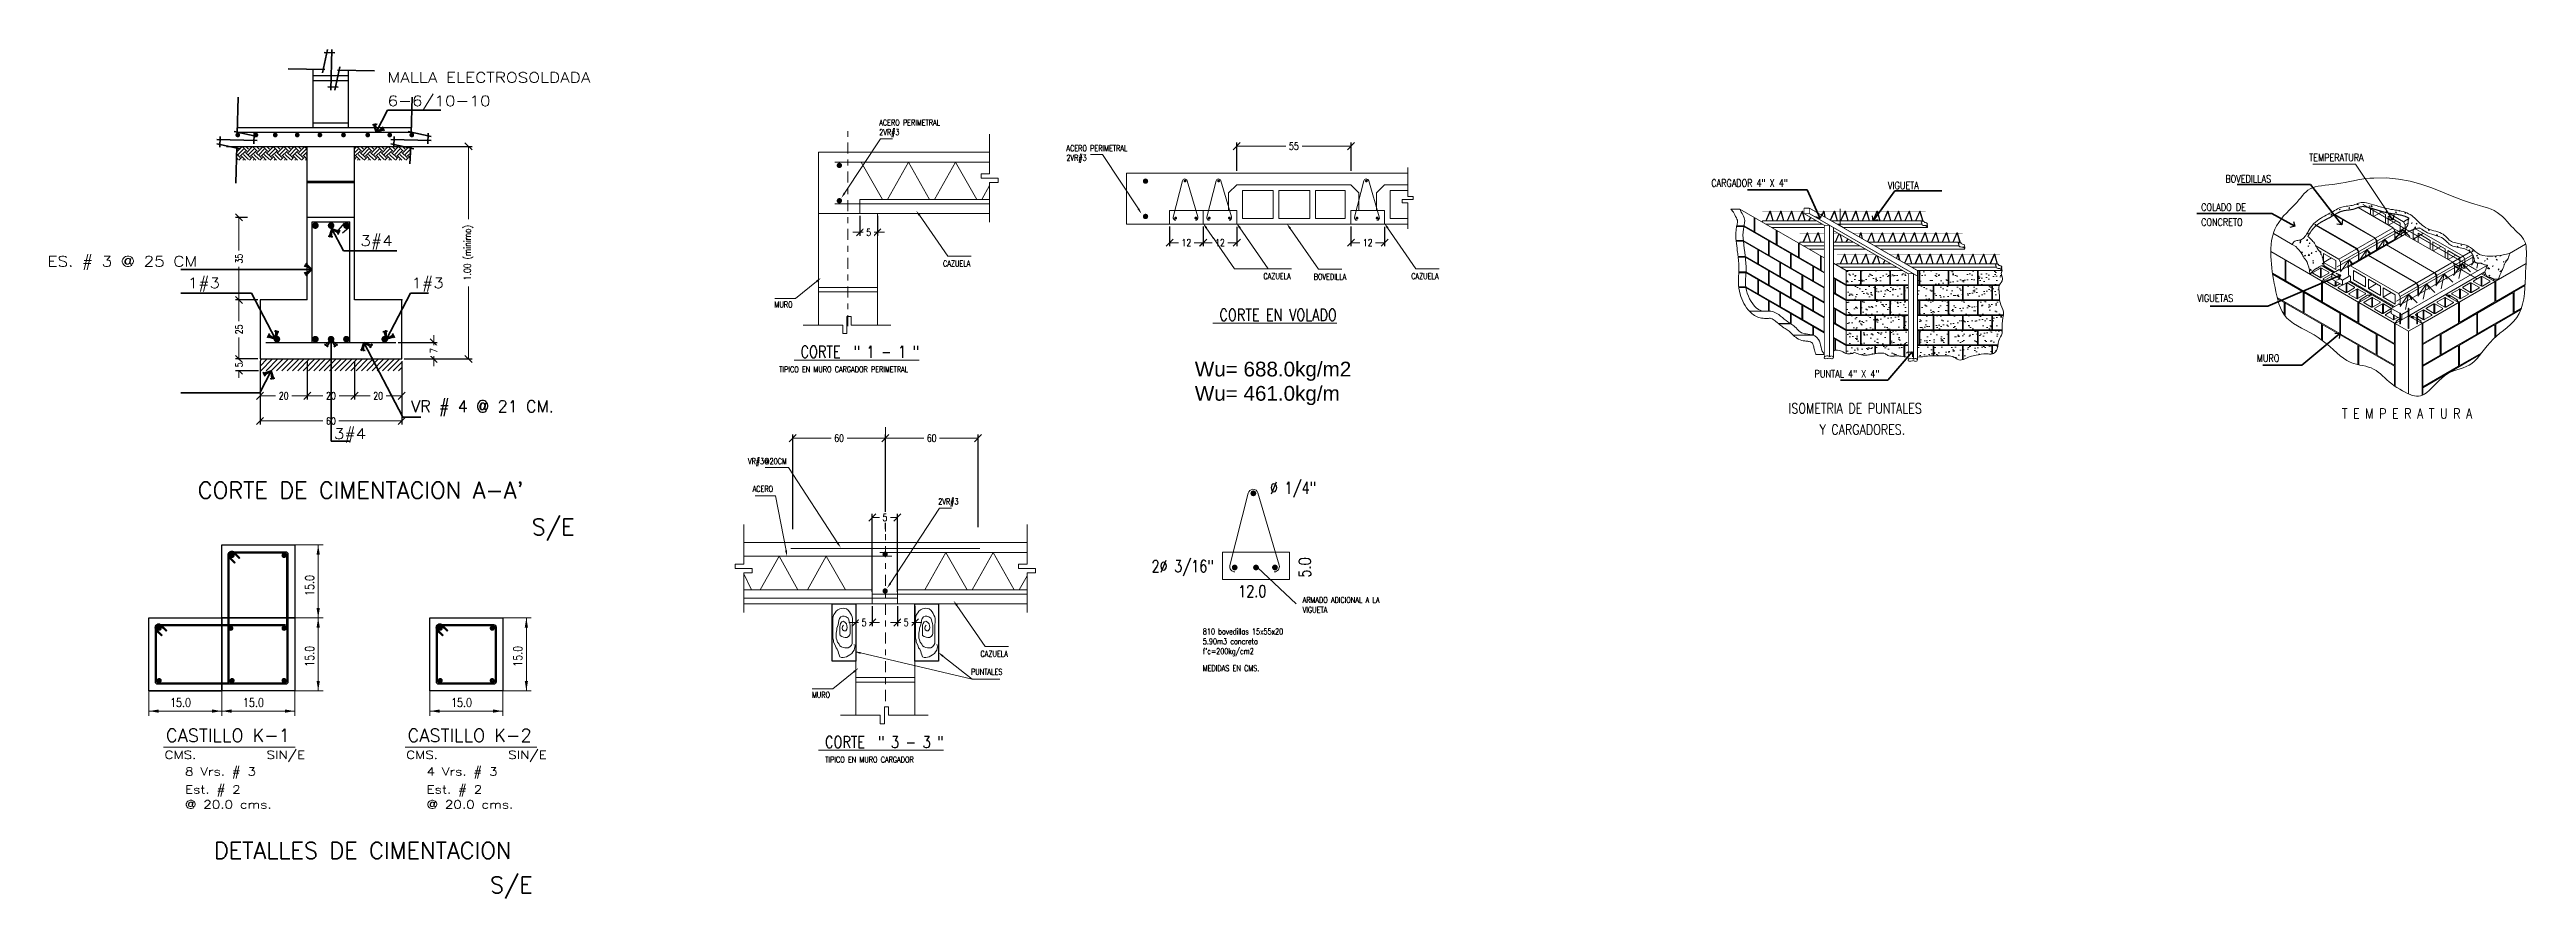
# Model space of a CAD drawing. Header units: metres. Extents: x 101 to 152, y -469 to -326.
# Drawn here: x 110.06 to 152.02, y -468.69 to -454.3 of the extents above; entities that cross this region are included whole.
import ezdxf
from ezdxf.enums import TextEntityAlignment as Align

# ---------------------------------------------------------------- set-up
doc = ezdxf.new("R2010")
doc.units = ezdxf.units.M
doc.header["$LTSCALE"] = 5
doc.header["$MEASUREMENT"] = 0
doc.linetypes.add('CENTER2', pattern=[1.125, 0.75, -0.125, 0.125, -0.125])
doc.layers.get('0').update_dxf_attribs({"color": 30})
for name, color, linetype, lineweight in [('A-ANNO-DIMS', 3, 'Continuous', 18), ('A-ANNO-NOTE', 7, 'Continuous', 35), ('A-ANNO-SYMB', 3, 'Continuous', 18), ('A-ANNO-TEXT', 3, 'Continuous', 18), ('A-DETL-MBND', 3, 'Continuous', 18), ('A-DETL-MCUT', 4, 'Continuous', 25), ('A-DETL-PATT', 8, 'Continuous', 18)]:
    doc.layers.add(name, color=color, linetype=linetype, lineweight=lineweight)
doc.styles.add('E-ARIAL', font='arial.ttf')
doc.styles.add('E-ROMANS', font='romans.shx', dxfattribs={"width": 0.8})
doc.dimstyles.new('E-0050_TICK_24', dxfattribs={"dimscale": 0.001, "dimtxt": 120, "dimasz": 120, "dimexe": 60, "dimexo": 40, "dimgap": 60, "dimtad": 0, "dimzin": 0, "dimdsep": 46, "dimtxsty": 'E-ROMANS', "dimblk": 'OBLIQUE', "dimcen": 60, "dimclrd": 256, "dimclre": 256, "dimclrt": 256, "dimadec": 0, "dimazin": 0, "dimtfac": 1, "dimtmove": 1, "dimatfit": 3, "dimldrblk": 'OPEN90', "dimfxl": 1, "dimtfill": 1, "dimtolj": 1, "dimtzin": 0, "dimlwd": -1, "dimarcsym": 0})
doc.dimstyles.new('E-0100_TICK_12', dxfattribs={"dimscale": 0.001, "dimtxt": 120, "dimasz": 120, "dimexe": 60, "dimexo": 40, "dimgap": 60, "dimtad": 0, "dimzin": 0, "dimdsep": 46, "dimtxsty": 'E-ROMANS', "dimblk": 'OBLIQUE', "dimcen": 60, "dimclrd": 256, "dimclre": 256, "dimclrt": 256, "dimadec": 0, "dimazin": 0, "dimtfac": 1, "dimtmove": 1, "dimatfit": 3, "dimldrblk": 'OPEN90', "dimfxl": 1, "dimtfill": 1, "dimtolj": 1, "dimtzin": 0, "dimlwd": -1, "dimarcsym": 0})
pattern_1 = [(45, (-717.73885, -860.57857), (0, 0.176776695), [0.125, -0.125]), (45, (-717.772, -860.54543), (0, 0.176776695), [0.125, -0.125]), (45, (-717.80514, -860.51228), (0, 0.176776695), [0.125, -0.125]), (135, (-717.80514, -860.49018), (-0.176776695, 0), [0.125, -0.125]), (135, (-717.772, -860.45704), (-0.176776695, 0), [0.125, -0.125]), (135, (-717.73885, -860.42389), (-0.176776695, 0), [0.125, -0.125])]

msp = doc.modelspace()

# ---------------------------------------------------------------- texts
at = {"layer": 'A-ANNO-TEXT', "style": 'E-ROMANS'}
for s, height, width, p in [('MALLA ELECTROSOLDADA', 0.175, 1.2, (115.785, -454.865)), ('6-6/10-10', 0.175, 1.2, (115.785, -455.262)), ('ES. # 3 @ 25 CM', 0.175, 1.2, (110.023, -457.98)), ('3#4', 0.175, 1.2, (115.324, -457.631)), ('1#3', 0.175, 1.2, (112.4, -458.346)), ('1#3', 0.175, 1.2, (116.19, -458.346)), ('15.0', 0.1481, 0.8, (112.101, -465.441)), ('15.0', 0.1481, 0.8, (113.335, -465.441)), ('15.0', 0.1481, 0.8, (116.862, -465.441)), ('8 Vrs. # 3', 0.14, 1.2, (112.354, -466.606)), ('4 Vrs. # 3', 0.14, 1.2, (116.447, -466.606)), ('@ 20.0 cms.', 0.14, 1.2, (112.354, -467.164)), ('Est. # 2', 0.14, 1.2, (112.354, -466.911)), ('@ 20.0 cms.', 0.14, 1.2, (116.447, -467.164)), ('Est. # 2', 0.14, 1.2, (116.447, -466.911))]:
    msp.add_text(s, height=height, dxfattribs=dict(at, width=width)).set_placement(p)
at = {"layer": 'A-ANNO-TEXT', "color": 7, "style": 'E-ROMANS', "width": 0.8}
for s, height, p in [('ACERO PERIMETRAL', 0.1, (124.115, -455.593)), ('2VR#3', 0.1, (124.115, -455.755)), ('ACERO PERIMETRAL', 0.1, (127.287, -456.027)), ('2VR#3', 0.1, (127.287, -456.188)), ('TEMPERATURA', 0.125, (148.341, -456.197)), ('CARGADOR 4" X 4"', 0.125, (138.211, -456.628)), ('VIGUETA', 0.125, (141.204, -456.669)), ('BOVEDILLAS', 0.125, (146.921, -456.559)), ('COLADO DE ', 0.125, (146.51, -457.039)), ('CONCRETO', 0.125, (146.51, -457.29)), ('CAZUELA', 0.1, (125.196, -457.981)), ('CAZUELA', 0.1, (130.625, -458.194)), ('BOVEDILLA', 0.1, (131.477, -458.204)), ('CAZUELA', 0.1, (133.128, -458.194)), ('MURO', 0.1, (122.341, -458.675)), ('VIGUETAS', 0.125, (146.446, -458.581)), ('MURO', 0.125, (147.453, -459.597)), (' TIPICO EN MURO CARGADOR PERIMETRAL', 0.1, (122.367, -459.773)), ('PUNTAL 4" X 4"', 0.125, (139.962, -459.86)), ('VR#3@20CM', 0.1, (121.891, -461.33)), ('ACERO', 0.1, (121.971, -461.798)), ('2VR#3', 0.1, (125.115, -462.011)), ('Ø 1/4"', 0.2, (130.734, -461.829)), ('2Ø 3/16"', 0.2, (128.728, -463.157)), ('12.0', 0.2, (130.195, -463.582)), ('CAZUELA', 0.1, (125.831, -464.592)), ('PUNTALES', 0.1, (125.671, -464.897)), ('MURO', 0.1, (122.976, -465.287)), (' TIPICO EN MURO CARGADOR', 0.1, (123.146, -466.385))]:
    msp.add_text(s, height=height, dxfattribs=at).set_placement(p)
at = {"layer": 'A-ANNO-TEXT', "color": 2, "style": 'E-ROMANS', "width": 0.8}
for s, height, p in [(' %%U CORTE EN VOLADO', 0.2, (129.659, -458.9)), (' %%U CORTE  " 1 - 1 "', 0.2, (122.562, -459.525)), ('ISOMETRIA DE PUNTALES ', 0.17188, (139.521, -460.47)), ('Y CARGADORES.', 0.17188, (140.046, -460.829)), (' %%U CORTE  " 3 - 3 "', 0.2, (122.977, -466.137))]:
    msp.add_text(s, height=height, dxfattribs=at).set_placement(p)
at = {"layer": 'A-ANNO-TEXT', "color": 2, "style": 'E-ARIAL'}
for s, p in [('Wu= 688.0kg/m2', (129.462, -459.843, -25.053)), ('Wu= 461.0kg/m', (129.462, -460.254, -25.053))]:
    msp.add_text(s, height=0.25, dxfattribs=at).set_placement(p)
at = {"layer": 'A-ANNO-TEXT', "color": 2, "style": 'E-ROMANS', "width": 0.8}
msp.add_text('T E M P E R A T U R A ', height=0.17188, dxfattribs=at).set_placement((150.047, -460.558), align=Align.CENTER)
at = {"layer": 'A-ANNO-TEXT', "ltscale": 0.5, "style": 'E-ROMANS'}
for s, p in [("CORTE DE CIMENTACION A-A'", (112.571, -461.911)), ('DETALLES DE CIMENTACION', (112.844, -468.014))]:
    msp.add_text(s, height=0.28, dxfattribs=at).set_placement(p)
at = {"layer": 'A-ANNO-TEXT', "linetype": 'Continuous', "style": 'E-ROMANS'}
for p in [(118.229, -462.529), (117.521, -468.595)]:
    msp.add_text('S/E', height=0.2762, dxfattribs=at).set_placement(p)
at = {"layer": 'A-ANNO-TEXT', "style": 'E-ROMANS', "width": 0.8}
for p in [(114.54, -463.562), (114.54, -464.762), (118.066, -464.762)]:
    msp.add_text('15.0', height=0.1481, rotation=90, dxfattribs=at).set_placement(p)
at = {"layer": 'A-ANNO-TEXT', "color": 7, "style": 'E-ROMANS', "width": 0.8}
msp.add_text('5.0', height=0.2, rotation=90, dxfattribs=at).set_placement((131.426, -463.251))
at = {"layer": 'A-ANNO-TEXT', "style": 'E-ROMANS', "width": 1.2}
for s, p in [('CMS.', (112.278, -466.324)), ('SIN/E', (114.062, -466.324)), ('CMS.', (116.372, -466.324)), ('SIN/E', (118.156, -466.324))]:
    msp.add_text(s, height=0.14, dxfattribs=at).set_placement(p, align=Align.CENTER)
at = {"layer": 'A-ANNO-TEXT', "ltscale": 0.5, "style": 'E-ROMANS'}
for s, p in [('CASTILLO K-1', (113.082, -466.034)), ('CASTILLO K-2', (117.176, -466.034))]:
    msp.add_text(s, height=0.22096, dxfattribs=at).set_placement(p, align=Align.CENTER)
at = {"layer": 'A-ANNO-TEXT', "color": 2, "char_height": 0.1, "width": 1.52705, "attachment_point": 1, "style": 'E-ROMANS'}
for s, insert in [('ARMADO ADICIONAL A LA VIGUETA', (131.288, -463.58)), ("810 bovedillas 15x55x20\\P5.90m3 concreto f'c=200kg/cm2", (129.597, -464.114)), ('MEDIDAS EN CMS.', (129.597, -464.736))]:
    msp.add_mtext(s, dxfattribs=dict(at, insert=insert))

# ---------------------------------------------------------------- blocks, each defined once
blk = doc.blocks.new('_Oblique')
at = {"color": 0, "linetype": 'ByBlock', "lineweight": -2}
blk.add_line((-0.5, -0.5), (0.5, 0.5), dxfattribs=at)
blk = doc.blocks.new('*D240')
at = {"layer": 'A-ANNO-DIMS', "lineweight": -2, "transparency": 16777216}
for p, q in [((113.412, -457.147), (113.207, -457.147)), ((113.586, -458.546), (113.207, -458.546))]:
    blk.add_line(p, q, dxfattribs=at)
at = {"layer": 'A-ANNO-DIMS', "transparency": 16777216}
for p, q in [((113.267, -457.147), (113.267, -457.709)), ((113.267, -458.546), (113.267, -457.984))]:
    blk.add_line(p, q, dxfattribs=at)
at = {"layer": 'A-ANNO-DIMS', "transparency": 16777216, "xscale": 0.12, "yscale": 0.12, "zscale": 0.12}
for p, rotation in [((113.267, -457.147), 90), ((113.267, -458.546), 270)]:
    blk.add_blockref('_Oblique', p, dxfattribs=dict(at, rotation=rotation))
at = {"layer": 'A-ANNO-DIMS', "transparency": 16777216, "insert": (113.267, -457.847), "char_height": 0.12, "attachment_point": 5, "rotation": 90, "style": 'E-ROMANS', "bg_fill": 3, "box_fill_scale": 1.25, "bg_fill_color": 256, "bg_fill_true_color": 13158600, "bg_fill_transparency": 0}
blk.add_mtext('\\A1;35', dxfattribs=at)
blk = doc.blocks.new('_Open90')
at = {"color": 0, "linetype": 'ByBlock', "lineweight": -2}
for p, q in [((0, 0), (-1, 0)), ((-0.5, 0.5), (0, 0)), ((0, 0), (-0.5, -0.5))]:
    blk.add_line(p, q, dxfattribs=at)
blk = doc.blocks.new('*D241')
at = {"layer": 'A-ANNO-DIMS', "lineweight": -2, "transparency": 16777216}
for p, q in [((114.426, -459.586), (114.426, -460.231)), ((115.226, -459.586), (115.226, -460.231))]:
    blk.add_line(p, q, dxfattribs=at)
at = {"layer": 'A-ANNO-DIMS', "transparency": 16777216}
for p, q in [((114.426, -460.171), (114.689, -460.171)), ((115.226, -460.171), (114.964, -460.171))]:
    blk.add_line(p, q, dxfattribs=at)
at = {"layer": 'A-ANNO-DIMS', "transparency": 16777216, "xscale": 0.12, "yscale": 0.12, "zscale": 0.12, "rotation": 180}
blk.add_blockref('_Oblique', (114.426, -460.171), dxfattribs=at)
at = {"layer": 'A-ANNO-DIMS', "transparency": 16777216, "xscale": 0.12, "yscale": 0.12, "zscale": 0.12}
blk.add_blockref('_Oblique', (115.226, -460.171), dxfattribs=at)
at = {"layer": 'A-ANNO-DIMS', "transparency": 16777216, "insert": (114.826, -460.171), "char_height": 0.12, "attachment_point": 5, "style": 'E-ROMANS', "bg_fill": 3, "box_fill_scale": 1.25, "bg_fill_color": 256, "bg_fill_true_color": 13158600, "bg_fill_transparency": 0}
blk.add_mtext('\\A1;20', dxfattribs=at)
blk = doc.blocks.new('*D242')
at = {"layer": 'A-ANNO-DIMS', "lineweight": -2, "transparency": 16777216}
for p, q in [((113.626, -459.586), (113.626, -460.656)), ((116.026, -459.586), (116.026, -460.656))]:
    blk.add_line(p, q, dxfattribs=at)
at = {"layer": 'A-ANNO-DIMS', "transparency": 16777216}
for p, q in [((113.626, -460.596), (114.691, -460.596)), ((116.026, -460.596), (114.962, -460.596))]:
    blk.add_line(p, q, dxfattribs=at)
at = {"layer": 'A-ANNO-DIMS', "transparency": 16777216, "xscale": 0.12, "yscale": 0.12, "zscale": 0.12, "rotation": 180}
blk.add_blockref('_Oblique', (113.626, -460.596), dxfattribs=at)
at = {"layer": 'A-ANNO-DIMS', "transparency": 16777216, "xscale": 0.12, "yscale": 0.12, "zscale": 0.12}
blk.add_blockref('_Oblique', (116.026, -460.596), dxfattribs=at)
at = {"layer": 'A-ANNO-DIMS', "transparency": 16777216, "insert": (114.826, -460.596), "char_height": 0.12, "attachment_point": 5, "style": 'E-ROMANS', "bg_fill": 3, "box_fill_scale": 1.25, "bg_fill_color": 256, "bg_fill_true_color": 13158600, "bg_fill_transparency": 0}
blk.add_mtext('\\A1;60', dxfattribs=at)
blk = doc.blocks.new('*D243')
at = {"layer": 'A-ANNO-DIMS', "transparency": 16777216}
for p, q in [((113.267, -459.546), (113.267, -459.426)), ((113.267, -459.546), (113.267, -459.554)), ((113.267, -459.746), (113.267, -459.738)), ((113.267, -459.746), (113.267, -459.866))]:
    blk.add_line(p, q, dxfattribs=at)
at = {"layer": 'A-ANNO-DIMS', "lineweight": -2, "transparency": 16777216}
for p, q in [((113.586, -459.546), (113.207, -459.546)), ((113.597, -459.746), (113.207, -459.746))]:
    blk.add_line(p, q, dxfattribs=at)
at = {"layer": 'A-ANNO-DIMS', "transparency": 16777216, "xscale": 0.12, "yscale": 0.12, "zscale": 0.12}
for p, rotation in [((113.267, -459.546), 270), ((113.267, -459.746), 90)]:
    blk.add_blockref('_Oblique', p, dxfattribs=dict(at, rotation=rotation))
at = {"layer": 'A-ANNO-DIMS', "transparency": 16777216, "insert": (113.267, -459.646), "char_height": 0.12, "attachment_point": 5, "rotation": 90, "style": 'E-ROMANS', "bg_fill": 3, "box_fill_scale": 1.25, "bg_fill_color": 256, "bg_fill_true_color": 13158600, "bg_fill_transparency": 0}
blk.add_mtext('\\A1;5', dxfattribs=at)
blk = doc.blocks.new('*D244')
at = {"layer": 'A-ANNO-DIMS', "lineweight": -2, "transparency": 16777216}
for p, q in [((113.626, -459.586), (113.626, -460.231)), ((114.426, -459.586), (114.426, -460.231))]:
    blk.add_line(p, q, dxfattribs=at)
at = {"layer": 'A-ANNO-DIMS', "transparency": 16777216}
for p, q in [((113.626, -460.171), (113.889, -460.171)), ((114.426, -460.171), (114.164, -460.171))]:
    blk.add_line(p, q, dxfattribs=at)
at = {"layer": 'A-ANNO-DIMS', "transparency": 16777216, "xscale": 0.12, "yscale": 0.12, "zscale": 0.12, "rotation": 180}
blk.add_blockref('_Oblique', (113.626, -460.171), dxfattribs=at)
at = {"layer": 'A-ANNO-DIMS', "transparency": 16777216, "xscale": 0.12, "yscale": 0.12, "zscale": 0.12}
blk.add_blockref('_Oblique', (114.426, -460.171), dxfattribs=at)
at = {"layer": 'A-ANNO-DIMS', "transparency": 16777216, "insert": (114.026, -460.171), "char_height": 0.12, "attachment_point": 5, "style": 'E-ROMANS', "bg_fill": 3, "box_fill_scale": 1.25, "bg_fill_color": 256, "bg_fill_true_color": 13158600, "bg_fill_transparency": 0}
blk.add_mtext('\\A1;20', dxfattribs=at)
blk = doc.blocks.new('*D245')
at = {"layer": 'A-ANNO-DIMS', "lineweight": -2, "transparency": 16777216}
for p, q in [((115.226, -459.586), (115.226, -460.231)), ((116.026, -459.586), (116.026, -460.231))]:
    blk.add_line(p, q, dxfattribs=at)
at = {"layer": 'A-ANNO-DIMS', "transparency": 16777216}
for p, q in [((115.226, -460.171), (115.489, -460.171)), ((116.026, -460.171), (115.764, -460.171))]:
    blk.add_line(p, q, dxfattribs=at)
at = {"layer": 'A-ANNO-DIMS', "transparency": 16777216, "xscale": 0.12, "yscale": 0.12, "zscale": 0.12, "rotation": 180}
blk.add_blockref('_Oblique', (115.226, -460.171), dxfattribs=at)
at = {"layer": 'A-ANNO-DIMS', "transparency": 16777216, "xscale": 0.12, "yscale": 0.12, "zscale": 0.12}
blk.add_blockref('_Oblique', (116.026, -460.171), dxfattribs=at)
at = {"layer": 'A-ANNO-DIMS', "transparency": 16777216, "insert": (115.626, -460.171), "char_height": 0.12, "attachment_point": 5, "style": 'E-ROMANS', "bg_fill": 3, "box_fill_scale": 1.25, "bg_fill_color": 256, "bg_fill_true_color": 13158600, "bg_fill_transparency": 0}
blk.add_mtext('\\A1;20', dxfattribs=at)
blk = doc.blocks.new('*D246')
at = {"layer": 'A-ANNO-DIMS', "lineweight": -2, "transparency": 16777216}
for p, q in [((113.586, -458.546), (113.207, -458.546)), ((113.586, -459.546), (113.207, -459.546))]:
    blk.add_line(p, q, dxfattribs=at)
at = {"layer": 'A-ANNO-DIMS', "transparency": 16777216}
for p, q in [((113.267, -458.546), (113.267, -458.908)), ((113.267, -459.546), (113.267, -459.184))]:
    blk.add_line(p, q, dxfattribs=at)
at = {"layer": 'A-ANNO-DIMS', "transparency": 16777216, "xscale": 0.12, "yscale": 0.12, "zscale": 0.12}
for p, rotation in [((113.267, -458.546), 90), ((113.267, -459.546), 270)]:
    blk.add_blockref('_Oblique', p, dxfattribs=dict(at, rotation=rotation))
at = {"layer": 'A-ANNO-DIMS', "transparency": 16777216, "insert": (113.267, -459.046), "char_height": 0.12, "attachment_point": 5, "rotation": 90, "style": 'E-ROMANS', "bg_fill": 3, "box_fill_scale": 1.25, "bg_fill_color": 256, "bg_fill_true_color": 13158600, "bg_fill_transparency": 0}
blk.add_mtext('\\A1;25', dxfattribs=at)
blk = doc.blocks.new('*D247')
at = {"layer": 'A-ANNO-DIMS', "lineweight": -2, "transparency": 16777216}
for p, q in [((115.966, -459.266), (116.628, -459.266)), ((116.066, -459.546), (116.628, -459.546))]:
    blk.add_line(p, q, dxfattribs=at)
at = {"layer": 'A-ANNO-DIMS', "transparency": 16777216}
for p, q in [((116.568, -459.266), (116.568, -459.146)), ((116.568, -459.266), (116.568, -459.314)), ((116.568, -459.546), (116.568, -459.498)), ((116.568, -459.546), (116.568, -459.666))]:
    blk.add_line(p, q, dxfattribs=at)
at = {"layer": 'A-ANNO-DIMS', "transparency": 16777216, "xscale": 0.12, "yscale": 0.12, "zscale": 0.12}
for p, rotation in [((116.568, -459.266), 270), ((116.568, -459.546), 90)]:
    blk.add_blockref('_Oblique', p, dxfattribs=dict(at, rotation=rotation))
at = {"layer": 'A-ANNO-DIMS', "transparency": 16777216, "insert": (116.568, -459.406), "char_height": 0.12, "attachment_point": 5, "rotation": 90, "style": 'E-ROMANS', "bg_fill": 3, "box_fill_scale": 1.25, "bg_fill_color": 256, "bg_fill_true_color": 13158600, "bg_fill_transparency": 0}
blk.add_mtext('\\A1;7', dxfattribs=at)
blk = doc.blocks.new('*D248')
at = {"layer": 'A-ANNO-DIMS', "lineweight": -2, "transparency": 16777216}
for p, q in [((116.066, -455.946), (117.217, -455.946)), ((116.066, -459.546), (117.217, -459.546))]:
    blk.add_line(p, q, dxfattribs=at)
at = {"layer": 'A-ANNO-DIMS', "transparency": 16777216}
for p, q in [((117.157, -455.946), (117.157, -457.176)), ((117.157, -459.546), (117.157, -458.316))]:
    blk.add_line(p, q, dxfattribs=at)
at = {"layer": 'A-ANNO-DIMS', "transparency": 16777216, "xscale": 0.12, "yscale": 0.12, "zscale": 0.12}
for p, rotation in [((117.157, -455.946), 90), ((117.157, -459.546), 270)]:
    blk.add_blockref('_Oblique', p, dxfattribs=dict(at, rotation=rotation))
at = {"layer": 'A-ANNO-DIMS', "transparency": 16777216, "insert": (117.157, -457.746), "char_height": 0.12, "attachment_point": 5, "rotation": 90, "style": 'E-ROMANS', "bg_fill": 3, "box_fill_scale": 1.25, "bg_fill_color": 256, "bg_fill_true_color": 13158600, "bg_fill_transparency": 0}
blk.add_mtext('\\A1;1.00 (minimo)', dxfattribs=at)
blk = doc.blocks.new('*D235')
at = {"layer": 'A-ANNO-DIMS', "lineweight": -2, "transparency": 16777216}
for p, q in [((132.106, -457.302), (132.106, -457.637)), ((132.676, -457.308), (132.676, -457.637))]:
    blk.add_line(p, q, dxfattribs=at)
at = {"layer": 'A-ANNO-DIMS', "transparency": 16777216}
for p, q in [((132.106, -457.577), (132.26, -457.577)), ((132.676, -457.577), (132.522, -457.577))]:
    blk.add_line(p, q, dxfattribs=at)
at = {"layer": 'A-ANNO-DIMS', "transparency": 16777216, "xscale": 0.12, "yscale": 0.12, "zscale": 0.12, "rotation": 180}
blk.add_blockref('_Oblique', (132.106, -457.577), dxfattribs=at)
at = {"layer": 'A-ANNO-DIMS', "transparency": 16777216, "xscale": 0.12, "yscale": 0.12, "zscale": 0.12}
blk.add_blockref('_Oblique', (132.676, -457.577), dxfattribs=at)
at = {"layer": 'A-ANNO-DIMS', "transparency": 16777216, "insert": (132.391, -457.577), "char_height": 0.12, "attachment_point": 5, "style": 'E-ROMANS', "bg_fill": 3, "box_fill_scale": 1.25, "bg_fill_color": 256, "bg_fill_true_color": 13158600, "bg_fill_transparency": 0}
blk.add_mtext('\\A1;12', dxfattribs=at)
blk = doc.blocks.new('*D236')
at = {"layer": 'A-ANNO-DIMS', "lineweight": -2, "transparency": 16777216}
for p, q in [((130.172, -456.357), (130.172, -455.881)), ((132.109, -456.357), (132.109, -455.881))]:
    blk.add_line(p, q, dxfattribs=at)
at = {"layer": 'A-ANNO-DIMS', "transparency": 16777216}
for p, q in [((130.172, -455.941), (131.003, -455.941)), ((132.109, -455.941), (131.278, -455.941))]:
    blk.add_line(p, q, dxfattribs=at)
at = {"layer": 'A-ANNO-DIMS', "transparency": 16777216, "xscale": 0.12, "yscale": 0.12, "zscale": 0.12, "rotation": 180}
blk.add_blockref('_Oblique', (130.172, -455.941), dxfattribs=at)
at = {"layer": 'A-ANNO-DIMS', "transparency": 16777216, "xscale": 0.12, "yscale": 0.12, "zscale": 0.12}
blk.add_blockref('_Oblique', (132.109, -455.941), dxfattribs=at)
at = {"layer": 'A-ANNO-DIMS', "transparency": 16777216, "insert": (131.14, -455.941), "char_height": 0.12, "attachment_point": 5, "style": 'E-ROMANS', "bg_fill": 3, "box_fill_scale": 1.25, "bg_fill_color": 256, "bg_fill_true_color": 13158600, "bg_fill_transparency": 0}
blk.add_mtext('\\A1;55', dxfattribs=at)
blk = doc.blocks.new('*D237')
at = {"layer": 'A-ANNO-DIMS', "lineweight": -2, "transparency": 16777216}
for p, q in [((129.603, -457.302), (129.603, -457.637)), ((130.173, -457.308), (130.173, -457.637))]:
    blk.add_line(p, q, dxfattribs=at)
at = {"layer": 'A-ANNO-DIMS', "transparency": 16777216}
for p, q in [((129.603, -457.577), (129.757, -457.577)), ((130.173, -457.577), (130.019, -457.577))]:
    blk.add_line(p, q, dxfattribs=at)
at = {"layer": 'A-ANNO-DIMS', "transparency": 16777216, "xscale": 0.12, "yscale": 0.12, "zscale": 0.12, "rotation": 180}
blk.add_blockref('_Oblique', (129.603, -457.577), dxfattribs=at)
at = {"layer": 'A-ANNO-DIMS', "transparency": 16777216, "xscale": 0.12, "yscale": 0.12, "zscale": 0.12}
blk.add_blockref('_Oblique', (130.173, -457.577), dxfattribs=at)
at = {"layer": 'A-ANNO-DIMS', "transparency": 16777216, "insert": (129.888, -457.577), "char_height": 0.12, "attachment_point": 5, "style": 'E-ROMANS', "bg_fill": 3, "box_fill_scale": 1.25, "bg_fill_color": 256, "bg_fill_true_color": 13158600, "bg_fill_transparency": 0}
blk.add_mtext('\\A1;12', dxfattribs=at)
blk = doc.blocks.new('*D238')
at = {"layer": 'A-ANNO-DIMS', "lineweight": -2, "transparency": 16777216}
for p, q in [((129.034, -457.302), (129.034, -457.637)), ((129.604, -457.308), (129.604, -457.637))]:
    blk.add_line(p, q, dxfattribs=at)
at = {"layer": 'A-ANNO-DIMS', "transparency": 16777216}
for p, q in [((129.034, -457.577), (129.188, -457.577)), ((129.604, -457.577), (129.45, -457.577))]:
    blk.add_line(p, q, dxfattribs=at)
at = {"layer": 'A-ANNO-DIMS', "transparency": 16777216, "xscale": 0.12, "yscale": 0.12, "zscale": 0.12, "rotation": 180}
blk.add_blockref('_Oblique', (129.034, -457.577), dxfattribs=at)
at = {"layer": 'A-ANNO-DIMS', "transparency": 16777216, "xscale": 0.12, "yscale": 0.12, "zscale": 0.12}
blk.add_blockref('_Oblique', (129.604, -457.577), dxfattribs=at)
at = {"layer": 'A-ANNO-DIMS', "transparency": 16777216, "insert": (129.319, -457.577), "char_height": 0.12, "attachment_point": 5, "style": 'E-ROMANS', "bg_fill": 3, "box_fill_scale": 1.25, "bg_fill_color": 256, "bg_fill_true_color": 13158600, "bg_fill_transparency": 0}
blk.add_mtext('\\A1;12', dxfattribs=at)
blk = doc.blocks.new('*D230')
at = {"layer": 'A-ANNO-DIMS', "transparency": 16777216}
for p, q in [((123.719, -464.011), (123.599, -464.011)), ((123.719, -464.011), (123.766, -464.011)), ((123.997, -464.011), (123.95, -464.011)), ((123.997, -464.011), (124.117, -464.011))]:
    blk.add_line(p, q, dxfattribs=at)
at = {"layer": 'A-ANNO-DIMS', "lineweight": -2, "transparency": 16777216}
for p, q in [((123.719, -463.736), (123.719, -464.071)), ((123.997, -463.736), (123.997, -464.071))]:
    blk.add_line(p, q, dxfattribs=at)
at = {"layer": 'A-ANNO-DIMS', "transparency": 16777216, "xscale": 0.12, "yscale": 0.12, "zscale": 0.12}
blk.add_blockref('_Oblique', (123.719, -464.011), dxfattribs=at)
at = {"layer": 'A-ANNO-DIMS', "transparency": 16777216, "xscale": 0.12, "yscale": 0.12, "zscale": 0.12, "rotation": 180}
blk.add_blockref('_Oblique', (123.997, -464.011), dxfattribs=at)
at = {"layer": 'A-ANNO-DIMS', "transparency": 16777216, "insert": (123.858, -464.011), "char_height": 0.12, "attachment_point": 5, "style": 'E-ROMANS', "bg_fill": 3, "box_fill_scale": 1.25, "bg_fill_color": 256, "bg_fill_true_color": 13158600, "bg_fill_transparency": 0}
blk.add_mtext('\\A1;5', dxfattribs=at)
blk = doc.blocks.new('*D231')
at = {"layer": 'A-ANNO-DIMS', "transparency": 16777216}
for p, q in [((124.424, -464.011), (124.304, -464.011)), ((124.424, -464.011), (124.48, -464.011)), ((124.719, -464.011), (124.664, -464.011)), ((124.719, -464.011), (124.839, -464.011))]:
    blk.add_line(p, q, dxfattribs=at)
at = {"layer": 'A-ANNO-DIMS', "lineweight": -2, "transparency": 16777216}
for p, q in [((124.424, -463.736), (124.424, -464.071)), ((124.719, -463.736), (124.719, -464.071))]:
    blk.add_line(p, q, dxfattribs=at)
at = {"layer": 'A-ANNO-DIMS', "transparency": 16777216, "xscale": 0.12, "yscale": 0.12, "zscale": 0.12}
blk.add_blockref('_Oblique', (124.424, -464.011), dxfattribs=at)
at = {"layer": 'A-ANNO-DIMS', "transparency": 16777216, "xscale": 0.12, "yscale": 0.12, "zscale": 0.12, "rotation": 180}
blk.add_blockref('_Oblique', (124.719, -464.011), dxfattribs=at)
at = {"layer": 'A-ANNO-DIMS', "transparency": 16777216, "insert": (124.572, -464.011), "char_height": 0.12, "attachment_point": 5, "style": 'E-ROMANS', "bg_fill": 3, "box_fill_scale": 1.25, "bg_fill_color": 256, "bg_fill_true_color": 13158600, "bg_fill_transparency": 0}
blk.add_mtext('\\A1;5', dxfattribs=at)
blk = doc.blocks.new('*D232')
at = {"layer": 'A-ANNO-DIMS', "linetype": 'Continuous', "lineweight": -2, "transparency": 16777216}
for p, q in [((122.65, -462.429), (122.65, -460.828)), ((124.219, -462.429), (124.219, -460.828))]:
    blk.add_line(p, q, dxfattribs=at)
at = {"layer": 'A-ANNO-DIMS', "transparency": 16777216}
for p, q in [((122.65, -460.888), (123.3, -460.888)), ((124.219, -460.888), (123.57, -460.888))]:
    blk.add_line(p, q, dxfattribs=at)
at = {"layer": 'A-ANNO-DIMS', "linetype": 'Continuous', "transparency": 16777216, "xscale": 0.12, "yscale": 0.12, "zscale": 0.12, "rotation": 180}
blk.add_blockref('_Oblique', (122.65, -460.888), dxfattribs=at)
at = {"layer": 'A-ANNO-DIMS', "linetype": 'Continuous', "transparency": 16777216, "xscale": 0.12, "yscale": 0.12, "zscale": 0.12}
blk.add_blockref('_Oblique', (124.219, -460.888), dxfattribs=at)
at = {"layer": 'A-ANNO-DIMS', "linetype": 'Continuous', "transparency": 16777216, "insert": (123.435, -460.888), "char_height": 0.12, "attachment_point": 5, "style": 'E-ROMANS', "bg_fill": 3, "box_fill_scale": 1.25, "bg_fill_color": 256, "bg_fill_true_color": 13158600, "bg_fill_transparency": 0}
blk.add_mtext('\\A1;60', dxfattribs=at)
blk = doc.blocks.new('*D233')
at = {"layer": 'A-ANNO-DIMS', "linetype": 'Continuous', "lineweight": -2, "transparency": 16777216}
for p, q in [((124.219, -462.398), (124.219, -460.828)), ((125.789, -462.398), (125.789, -460.828))]:
    blk.add_line(p, q, dxfattribs=at)
at = {"layer": 'A-ANNO-DIMS', "transparency": 16777216}
for p, q in [((124.219, -460.888), (124.869, -460.888)), ((125.789, -460.888), (125.139, -460.888))]:
    blk.add_line(p, q, dxfattribs=at)
at = {"layer": 'A-ANNO-DIMS', "linetype": 'Continuous', "transparency": 16777216, "xscale": 0.12, "yscale": 0.12, "zscale": 0.12, "rotation": 180}
blk.add_blockref('_Oblique', (124.219, -460.888), dxfattribs=at)
at = {"layer": 'A-ANNO-DIMS', "linetype": 'Continuous', "transparency": 16777216, "xscale": 0.12, "yscale": 0.12, "zscale": 0.12}
blk.add_blockref('_Oblique', (125.789, -460.888), dxfattribs=at)
at = {"layer": 'A-ANNO-DIMS', "linetype": 'Continuous', "transparency": 16777216, "insert": (125.004, -460.888), "char_height": 0.12, "attachment_point": 5, "style": 'E-ROMANS', "bg_fill": 3, "box_fill_scale": 1.25, "bg_fill_color": 256, "bg_fill_true_color": 13158600, "bg_fill_transparency": 0}
blk.add_mtext('\\A1;60', dxfattribs=at)
blk = doc.blocks.new('*D234')
at = {"layer": 'A-ANNO-DIMS', "linetype": 'Continuous', "lineweight": -2, "transparency": 16777216}
for p, q in [((123.997, -463.491), (123.997, -462.172)), ((124.424, -463.491), (124.424, -462.172))]:
    blk.add_line(p, q, dxfattribs=at)
at = {"layer": 'A-ANNO-DIMS', "transparency": 16777216}
for p, q in [((123.997, -462.232), (124.119, -462.232)), ((124.424, -462.232), (124.303, -462.232))]:
    blk.add_line(p, q, dxfattribs=at)
at = {"layer": 'A-ANNO-DIMS', "linetype": 'Continuous', "transparency": 16777216, "xscale": 0.12, "yscale": 0.12, "zscale": 0.12, "rotation": 180}
blk.add_blockref('_Oblique', (123.997, -462.232), dxfattribs=at)
at = {"layer": 'A-ANNO-DIMS', "linetype": 'Continuous', "transparency": 16777216, "xscale": 0.12, "yscale": 0.12, "zscale": 0.12}
blk.add_blockref('_Oblique', (124.424, -462.232), dxfattribs=at)
at = {"layer": 'A-ANNO-DIMS', "linetype": 'Continuous', "transparency": 16777216, "insert": (124.211, -462.232), "char_height": 0.12, "attachment_point": 5, "style": 'E-ROMANS', "bg_fill": 3, "box_fill_scale": 1.25, "bg_fill_color": 256, "bg_fill_true_color": 13158600, "bg_fill_transparency": 0}
blk.add_mtext('\\A1;5', dxfattribs=at)
blk = doc.blocks.new('*D239')
at = {"layer": 'A-ANNO-DIMS', "lineweight": -2, "transparency": 16777216}
for p, q in [((123.789, -457.124), (123.789, -457.459)), ((124.085, -457.124), (124.085, -457.459))]:
    blk.add_line(p, q, dxfattribs=at)
at = {"layer": 'A-ANNO-DIMS', "transparency": 16777216}
for p, q in [((123.789, -457.399), (123.669, -457.399)), ((123.789, -457.399), (123.845, -457.399)), ((124.085, -457.399), (124.029, -457.399)), ((124.085, -457.399), (124.205, -457.399))]:
    blk.add_line(p, q, dxfattribs=at)
at = {"layer": 'A-ANNO-DIMS', "transparency": 16777216, "xscale": 0.12, "yscale": 0.12, "zscale": 0.12}
blk.add_blockref('_Oblique', (123.789, -457.399), dxfattribs=at)
at = {"layer": 'A-ANNO-DIMS', "transparency": 16777216, "xscale": 0.12, "yscale": 0.12, "zscale": 0.12, "rotation": 180}
blk.add_blockref('_Oblique', (124.085, -457.399), dxfattribs=at)
at = {"layer": 'A-ANNO-DIMS', "transparency": 16777216, "insert": (123.937, -457.399), "char_height": 0.12, "attachment_point": 5, "style": 'E-ROMANS', "bg_fill": 3, "box_fill_scale": 1.25, "bg_fill_color": 256, "bg_fill_true_color": 13158600, "bg_fill_transparency": 0}
blk.add_mtext('\\A1;5', dxfattribs=at)

# ---------------------------------------------------------------- dimensions: what is measured, and where the dimension line sits
at = {"layer": 'A-ANNO-DIMS', "color": 8}
dim = msp.add_linear_dim(base=(115.226, -460.171), p1=(114.426, -459.546), p2=(115.226, -459.546), text='20', dimstyle='E-0050_TICK_24', dxfattribs=at)
dim.commit()
dim.dimension.update_dxf_attribs({"geometry": '*D241', "text_midpoint": (114.826, -460.171)})

# ---------------------------------------------------------------- hatches: boundary and pattern name
at = {"layer": 'A-DETL-PATT'}
h = msp.add_hatch(dxfattribs=at)
h.set_pattern_fill('EARTH', color=8, scale=0.5, angle=45, style=0)
h.set_pattern_definition(pattern_1)
h.paths.add_polyline_path([(114.426, -455.946), (113.096, -455.946), (113.232, -455.974), (113.227, -456.179), (114.426, -456.179)])
h = msp.add_hatch(dxfattribs=at)
h.set_pattern_fill('EARTH', color=8, scale=0.5, angle=45, style=0)
h.set_pattern_definition(pattern_1)
h.paths.add_polyline_path([(116.174, -456.179), (116.18, -455.974), (116.043, -455.946), (115.226, -455.946), (115.226, -456.179)])
h = msp.add_hatch(dxfattribs=at)
h.set_pattern_fill('AR-SAND', color=256, scale=0.090637, style=0)
h.set_pattern_definition([(37.5, (-149.75252, -485.66117), (-0.00570954, 0.174641925), [0, -0.137768555, 0, -0.15408325, 0, -0.14728546]), (7.5, (-149.75252, -485.66117), (0.16040762, 0.25579144), [0, -0.07432251, 0, -0.124172974, 0, -0.047584534]), (327.5, (-149.864, -485.66117), (0.28225712, 0.00051292), [0, -0.0453186, 0, -0.16314697, 0, -0.21299744]), (317.5, (-149.864, -485.66117), (0.27246692, 0.07955006), [0, -0.0226593, 0, -0.106951904, 0, -0.12236023])])
h.paths.add_polyline_path([(140.739, -458.049), (140.497, -458.049), (140.497, -458.29), (140.739, -458.29)])
h.paths.add_polyline_path([(141.234, -458.049), (140.751, -458.049), (140.751, -458.29), (141.234, -458.29)])
h.paths.add_polyline_path([(141.548, -458.103), (141.454, -458.049), (141.246, -458.049), (141.246, -458.29), (141.548, -458.29)])
h.paths.add_polyline_path([(141.73, -458.049), (141.705, -458.049), (141.705, -458.154), (141.705, -458.29), (141.73, -458.29)])
h.paths.add_polyline_path([(142.225, -458.049), (141.742, -458.049), (141.742, -458.29), (142.225, -458.29)])
h.paths.add_polyline_path([(142.721, -458.049), (142.237, -458.049), (142.237, -458.29), (142.721, -458.29)])
edge = h.paths.add_edge_path()
edge.add_spline(control_points=[(143.098, -458.29), (143.116, -458.258), (143.172, -458.206), (143.114, -458.12), (143.129, -458.071), (143.138, -458.049)], knot_values=[2.988995, 2.988995, 2.988995, 2.988995, 3.077759, 3.145761, 3.204398, 3.204398, 3.204398, 3.204398], degree=3, periodic=0)
edge.add_line((143.138, -458.049), (143.13, -458.049))
edge.add_spline(control_points=[(143.13, -458.049), (143.13, -458.049), (143.129, -458.049), (143.129, -458.049)], knot_values=[0.307959, 0.307959, 0.307959, 0.307959, 0.317111, 0.317111, 0.317111, 0.317111], degree=3, periodic=0)
edge.add_spline(control_points=[(143.037, -457.992), (143.039, -457.999), (143.051, -458.01), (143.074, -458.012), (143.097, -458.014), (143.118, -458.022), (143.131, -458.033), (143.129, -458.047), (143.129, -458.049)], knot_values=[0.111178, 0.111178, 0.111178, 0.111178, 0.147037, 0.177936, 0.226791, 0.259423, 0.289716, 0.307959, 0.307959, 0.307959, 0.307959], degree=3, periodic=0)
edge.add_line((143.129, -458.049), (142.733, -458.049))
edge.add_line((142.733, -458.049), (142.733, -458.29))
edge.add_line((142.733, -458.29), (143.098, -458.29))
edge = h.paths.add_edge_path()
edge.add_spline(control_points=[(143.096, -458.544), (143.093, -458.508), (143.098, -458.427), (143.075, -458.343), (143.092, -458.302)], knot_values=[2.778787, 2.778787, 2.778787, 2.778787, 2.869991, 2.978029, 2.978029, 2.978029, 2.978029], degree=3, periodic=0)
edge.add_line((143.092, -458.302), (142.975, -458.302))
edge.add_line((142.975, -458.302), (142.975, -458.544))
edge.add_line((142.975, -458.544), (143.096, -458.544))
h.paths.add_polyline_path([(142.962, -458.302), (142.479, -458.302), (142.479, -458.544), (142.962, -458.544)])
h.paths.add_polyline_path([(142.467, -458.302), (141.984, -458.302), (141.984, -458.544), (142.467, -458.544)])
h.paths.add_polyline_path([(141.972, -458.302), (141.705, -458.302), (141.705, -458.544), (141.972, -458.544)])
h.paths.add_polyline_path([(141.548, -458.302), (141.488, -458.302), (141.488, -458.544), (141.548, -458.544)])
h.paths.add_polyline_path([(141.476, -458.302), (140.993, -458.302), (140.993, -458.544), (141.476, -458.544)])
h.paths.add_polyline_path([(140.981, -458.302), (140.497, -458.302), (140.497, -458.544), (140.981, -458.544)])
h.paths.add_polyline_path([(140.739, -458.556), (140.497, -458.556), (140.497, -458.798), (140.739, -458.798)])
h.paths.add_polyline_path([(141.234, -458.556), (140.751, -458.556), (140.751, -458.798), (141.234, -458.798)])
h.paths.add_polyline_path([(141.548, -458.556), (141.246, -458.556), (141.246, -458.798), (141.548, -458.798)])
h.paths.add_polyline_path([(141.73, -458.556), (141.705, -458.556), (141.705, -458.798), (141.73, -458.798)])
h.paths.add_polyline_path([(142.225, -458.556), (141.742, -458.556), (141.742, -458.798), (142.225, -458.798)])
h.paths.add_polyline_path([(142.721, -458.556), (142.237, -458.556), (142.237, -458.798), (142.721, -458.798)])
edge = h.paths.add_edge_path()
edge.add_spline(control_points=[(143.16, -458.798), (143.162, -458.781), (143.162, -458.711), (143.109, -458.634), (143.098, -458.568), (143.097, -458.556)], knot_values=[2.558135, 2.558135, 2.558135, 2.558135, 2.60003, 2.738891, 2.768603, 2.768603, 2.768603, 2.768603], degree=3, periodic=0)
edge.add_line((143.097, -458.556), (142.733, -458.556))
edge.add_line((142.733, -458.556), (142.733, -458.798))
edge.add_line((142.733, -458.798), (143.16, -458.798))
edge = h.paths.add_edge_path()
edge.add_spline(control_points=[(143.142, -459.052), (143.141, -459.019), (143.128, -458.937), (143.153, -458.856), (143.159, -458.81)], knot_values=[2.350159, 2.350159, 2.350159, 2.350159, 2.430865, 2.547919, 2.547919, 2.547919, 2.547919], degree=3, periodic=0)
edge.add_line((143.159, -458.81), (142.975, -458.81))
edge.add_line((142.975, -458.81), (142.975, -459.052))
edge.add_line((142.975, -459.052), (143.142, -459.052))
h.paths.add_polyline_path([(142.962, -458.81), (142.479, -458.81), (142.479, -459.052), (142.962, -459.052)])
h.paths.add_polyline_path([(142.467, -458.81), (141.984, -458.81), (141.984, -459.052), (142.467, -459.052)])
h.paths.add_polyline_path([(141.972, -458.81), (141.705, -458.81), (141.705, -459.052), (141.972, -459.052)])
h.paths.add_polyline_path([(141.548, -458.81), (141.488, -458.81), (141.488, -459.052), (141.548, -459.052)])
h.paths.add_polyline_path([(141.476, -458.81), (140.993, -458.81), (140.993, -459.052), (141.476, -459.052)])
h.paths.add_polyline_path([(140.981, -458.81), (140.497, -458.81), (140.497, -459.052), (140.981, -459.052)])
h.paths.add_polyline_path([(140.739, -459.064), (140.497, -459.064), (140.497, -459.305), (140.739, -459.305)])
h.paths.add_polyline_path([(141.234, -459.064), (140.751, -459.064), (140.751, -459.305), (141.234, -459.305)])
h.paths.add_polyline_path([(141.548, -459.064), (141.246, -459.064), (141.246, -459.305), (141.548, -459.305)])
h.paths.add_polyline_path([(141.73, -459.064), (141.705, -459.064), (141.705, -459.305), (141.73, -459.305)])
h.paths.add_polyline_path([(142.225, -459.064), (141.742, -459.064), (141.742, -459.305), (142.225, -459.305)])
h.paths.add_polyline_path([(142.721, -459.064), (142.237, -459.064), (142.237, -459.305), (142.721, -459.305)])
edge = h.paths.add_edge_path()
edge.add_spline(control_points=[(143.067, -459.305), (143.07, -459.281), (143.079, -459.21), (143.137, -459.139), (143.142, -459.08), (143.142, -459.064)], knot_values=[2.128636, 2.128636, 2.128636, 2.128636, 2.187231, 2.300099, 2.340088, 2.340088, 2.340088, 2.340088], degree=3, periodic=0)
edge.add_line((143.142, -459.064), (142.733, -459.064))
edge.add_line((142.733, -459.064), (142.733, -459.305))
edge.add_line((142.733, -459.305), (143.067, -459.305))
edge = h.paths.add_edge_path()
edge.add_spline(control_points=[(142.975, -459.46), (142.998, -459.453), (143.051, -459.412), (143.061, -459.353), (143.065, -459.318)], knot_values=[1.970598, 1.970598, 1.970598, 1.970598, 2.033181, 2.118828, 2.118828, 2.118828, 2.118828], degree=3, periodic=0)
edge.add_line((143.065, -459.318), (142.975, -459.318))
edge.add_line((142.975, -459.318), (142.975, -459.46))
edge = h.paths.add_edge_path()
edge.add_line((142.962, -459.318), (142.479, -459.318))
edge.add_line((142.479, -459.318), (142.479, -459.555))
edge.add_spline(control_points=[(142.479, -459.555), (142.517, -459.542), (142.591, -459.499), (142.722, -459.481), (142.843, -459.449), (142.935, -459.468), (142.962, -459.463)], knot_values=[1.555569, 1.555569, 1.555569, 1.555569, 1.653207, 1.739346, 1.89, 1.960169, 1.960169, 1.960169, 1.960169], degree=3, periodic=0)
edge.add_line((142.962, -459.463), (142.962, -459.318))
edge = h.paths.add_edge_path()
edge.add_line((142.467, -459.318), (141.984, -459.318))
edge.add_line((141.984, -459.318), (141.984, -459.494))
edge.add_spline(control_points=[(141.984, -459.494), (141.992, -459.494), (142.056, -459.495), (142.16, -459.497), (142.303, -459.486), (142.387, -459.571), (142.445, -459.565), (142.467, -459.559)], knot_values=[1.128117, 1.128117, 1.128117, 1.128117, 1.148113, 1.288262, 1.391461, 1.487648, 1.545128, 1.545128, 1.545128, 1.545128], degree=3, periodic=0)
edge.add_line((142.467, -459.559), (142.467, -459.318))
edge = h.paths.add_edge_path()
edge.add_line((141.972, -459.318), (141.705, -459.318))
edge.add_line((141.705, -459.318), (141.705, -459.515))
edge.add_spline(control_points=[(141.705, -459.515), (141.742, -459.513), (141.817, -459.506), (141.905, -459.494), (141.957, -459.493), (141.972, -459.493)], knot_values=[0.8969, 0.8969, 0.8969, 0.8969, 0.988813, 1.082711, 1.118123, 1.118123, 1.118123, 1.118123], degree=3, periodic=0)
edge.add_line((141.972, -459.493), (141.972, -459.318))
edge = h.paths.add_edge_path()
edge.add_line((141.548, -459.318), (141.488, -459.318))
edge.add_line((141.488, -459.318), (141.488, -459.51))
edge.add_spline(control_points=[(141.488, -459.51), (141.508, -459.512), (141.528, -459.514), (141.548, -459.515)], knot_values=[0.717359, 0.717359, 0.717359, 0.717359, 0.767126, 0.767126, 0.767126, 0.767126], degree=3, periodic=0)
edge.add_line((141.548, -459.515), (141.548, -459.318))
edge = h.paths.add_edge_path()
edge.add_line((141.476, -459.318), (140.993, -459.318))
edge.add_line((140.993, -459.318), (140.993, -459.457))
edge.add_spline(control_points=[(140.993, -459.457), (141.011, -459.454), (141.067, -459.445), (141.151, -459.442), (141.23, -459.516), (141.34, -459.484), (141.424, -459.501), (141.469, -459.507), (141.476, -459.508)], knot_values=[0.298383, 0.298383, 0.298383, 0.298383, 0.344162, 0.43806, 0.492536, 0.59531, 0.689209, 0.70727, 0.70727, 0.70727, 0.70727], degree=3, periodic=0)
edge.add_line((141.476, -459.508), (141.476, -459.318))
edge = h.paths.add_edge_path()
edge.add_line((140.981, -459.318), (140.497, -459.318))
edge.add_line((140.497, -459.318), (140.497, -459.456))
edge.add_spline(control_points=[(140.497, -459.456), (140.504, -459.458), (140.524, -459.463), (140.576, -459.462), (140.616, -459.447), (140.641, -459.438)], knot_values=[0, 0, 0, 0, 0.017432, 0.054819, 0.123171, 0.123171, 0.123171, 0.123171], degree=3, periodic=0)
edge.add_spline(control_points=[(140.641, -459.438), (140.671, -459.45), (140.732, -459.477), (140.826, -459.488), (140.909, -459.472), (140.958, -459.463), (140.981, -459.459)], knot_values=[0, 0, 0, 0, 0.079825, 0.164432, 0.230498, 0.288201, 0.288201, 0.288201, 0.288201], degree=3, periodic=0)
edge.add_line((140.981, -459.459), (140.981, -459.318))

# ---------------------------------------------------------------- linework, layer by layer
at = {"layer": 'A-ANNO-DIMS', "color": 1, "linetype": 'ByBlock', "ltscale": 0.5}
msp.add_line((114.212, -462.697), (114.693, -462.697), dxfattribs=at)
at = {"layer": 'A-ANNO-DIMS', "ltscale": 0.05}
for p, q in [((114.611, -462.698), (114.611, -463.933)), ((114.611, -463.933), (114.611, -465.167)), ((118.137, -463.933), (118.137, -465.167)), ((112.977, -465.167), (112.977, -465.595)), ((114.212, -465.167), (114.212, -465.595)), ((117.738, -465.167), (117.738, -465.595)), ((112.977, -465.513), (111.743, -465.513)), ((114.212, -465.513), (112.977, -465.513)), ((117.738, -465.513), (116.504, -465.513))]:
    msp.add_line(p, q, dxfattribs=at)
at = {"layer": 'A-ANNO-DIMS', "linetype": 'ByBlock', "ltscale": 0.5}
for p, q in [((114.212, -463.933), (114.693, -463.933)), ((114.212, -463.933), (114.693, -463.933)), ((117.738, -463.933), (118.219, -463.933)), ((111.743, -465.167), (111.743, -465.595)), ((112.977, -465.167), (112.977, -465.595)), ((114.212, -465.167), (114.693, -465.167)), ((116.504, -465.167), (116.504, -465.595)), ((117.738, -465.167), (118.219, -465.167))]:
    msp.add_line(p, q, dxfattribs=at)
for p in [(111.743, -465.513), (112.977, -465.513), (116.504, -465.513)]:
    msp.add_point(p, dxfattribs=at)
for points in [[(114.583, -462.861), (114.638, -462.861), (114.611, -462.697)], [(114.583, -463.768), (114.638, -463.768), (114.611, -463.933)], [(114.583, -464.097), (114.638, -464.097), (114.611, -463.933)], [(118.11, -464.097), (118.165, -464.097), (118.137, -463.933)], [(114.583, -465.002), (114.638, -465.002), (114.611, -465.167)], [(118.11, -465.002), (118.165, -465.002), (118.137, -465.167)]]:
    msp.add_solid(points, dxfattribs=at)
at = {"layer": 'A-ANNO-DIMS', "ltscale": 0.05}
for points in [[(111.908, -465.485), (111.908, -465.54), (111.743, -465.513)], [(112.813, -465.485), (112.813, -465.54), (112.977, -465.513)], [(113.142, -465.485), (113.142, -465.54), (112.977, -465.513)], [(114.047, -465.485), (114.047, -465.54), (114.212, -465.513)], [(116.668, -465.485), (116.668, -465.54), (116.504, -465.513)], [(117.573, -465.485), (117.573, -465.54), (117.738, -465.513)]]:
    msp.add_solid(points, dxfattribs=at)
at = {"layer": 'A-ANNO-NOTE', "color": 4}
for p, q in [((114.768, -454.304), (114.686, -454.698)), ((114.893, -454.361), (114.713, -454.357)), ((114.84, -454.306), (114.823, -454.99)), ((114.724, -454.645), (114.102, -454.63)), ((114.977, -454.597), (114.895, -454.992)), ((115.562, -454.666), (114.94, -454.651)), ((113.238, -455.732), (113.254, -455.11)), ((114.951, -454.939), (114.771, -454.935)), ((116.186, -455.732), (116.201, -455.11)), ((113.579, -455.776), (113.185, -455.695)), ((116.527, -455.776), (116.132, -455.695)), ((113.286, -455.985), (112.892, -455.903)), ((113.577, -455.848), (112.894, -455.831)), ((112.944, -455.959), (112.949, -455.779)), ((113.217, -456.57), (113.233, -455.948)), ((113.522, -455.901), (113.527, -455.721)), ((116.233, -455.985), (115.839, -455.903)), ((116.525, -455.848), (115.841, -455.831)), ((115.892, -455.959), (115.896, -455.779)), ((116.165, -456.238), (116.18, -455.948)), ((116.47, -455.901), (116.474, -455.721))]:
    msp.add_line(p, q, dxfattribs=at)
at = {"layer": 'A-ANNO-NOTE', "color": 8}
for p, q in [((115.609, -455.568), (115.532, -455.58)), ((115.59, -455.706), (115.545, -455.563)), ((115.59, -455.706), (115.584, -455.556)), ((115.59, -455.706), (115.786, -455.331)), ((115.59, -455.706), (115.717, -455.625)), ((115.59, -455.706), (115.734, -455.661)), ((115.693, -455.612), (115.727, -455.682)), ((115.786, -455.331), (116.689, -455.331)), ((114.841, -457.341), (114.796, -457.484)), ((114.841, -457.341), (114.835, -457.491)), ((114.841, -457.341), (114.967, -457.421)), ((114.841, -457.341), (114.984, -457.386)), ((114.841, -457.341), (115.037, -457.716)), ((114.943, -457.435), (114.978, -457.364)), ((114.86, -457.478), (114.782, -457.467)), ((115.037, -457.716), (115.94, -457.716)), ((114.506, -458.031), (112.281, -458.031)), ((114.376, -457.984), (114.422, -457.92)), ((114.506, -458.031), (114.376, -457.956)), ((114.506, -458.031), (114.376, -458.106)), ((114.376, -458.078), (114.422, -458.141)), ((114.506, -458.031), (114.4, -457.925)), ((114.506, -458.031), (114.4, -458.137)), ((113.479, -458.43), (112.281, -458.43)), ((115.765, -459.211), (116.173, -458.43)), ((116.173, -458.43), (116.478, -458.43)), ((113.887, -459.211), (113.894, -459.061)), ((113.887, -459.211), (113.932, -459.068)), ((113.887, -459.211), (113.744, -459.166)), ((113.869, -459.074), (113.946, -459.085)), ((114.829, -459.211), (114.723, -459.317)), ((114.829, -459.211), (114.935, -459.317)), ((115.784, -459.074), (115.707, -459.085)), ((115.765, -459.211), (115.908, -459.166)), ((114.829, -460.94), (115.154, -460.94))]:
    msp.add_line(p, q, dxfattribs=at)
at = {"layer": 'A-ANNO-NOTE', "color": 2}
msp.add_line((130.523, -463.079), (131.181, -463.695), dxfattribs=at)
at = {"layer": 'A-ANNO-SYMB', "linetype": 'CENTER2', "ltscale": 0.05}
msp.add_line((123.585, -458.993), (123.585, -455.686), dxfattribs=at)
at = {"layer": 'A-ANNO-TEXT', "ltscale": 0.5}
for p, q in [((111.992, -466.123), (114.222, -466.123)), ((116.085, -466.123), (118.315, -466.123))]:
    msp.add_line(p, q, dxfattribs=at)
at = {"layer": 'A-DETL-MBND', "color": 2}
for p, q in [((123.085, -457.084), (123.085, -456.044)), ((123.085, -456.044), (125.985, -456.044)), ((128.305, -456.397), (133.073, -456.397)), ((128.305, -457.262), (128.305, -456.397)), ((130.035, -457.029), (130.035, -456.733)), ((130.27, -456.693), (130.27, -457.164)), ((130.27, -456.693), (130.788, -456.693)), ((130.788, -456.693), (130.788, -457.164)), ((130.886, -456.693), (130.886, -457.164)), ((130.886, -456.693), (131.409, -456.693)), ((130.886, -456.693), (131.087, -456.693)), ((131.409, -456.693), (131.409, -457.164)), ((131.507, -456.693), (131.507, -457.164)), ((131.507, -456.693), (132.008, -456.693)), ((132.008, -456.693), (132.008, -457.164)), ((132.243, -457.029), (132.243, -456.733)), ((132.538, -456.733), (132.675, -456.595)), ((132.538, -457.029), (132.538, -456.733)), ((132.675, -456.595), (133.073, -456.595)), ((132.773, -456.693), (133.073, -456.693)), ((128.305, -457.262), (132.106, -457.262)), ((129.466, -457.029), (129.603, -457.029)), ((130.035, -457.029), (130.172, -457.029)), ((130.172, -457.029), (130.172, -457.262)), ((130.172, -457.262), (132.106, -457.262)), ((130.27, -457.164), (130.788, -457.164)), ((130.886, -457.164), (131.409, -457.164)), ((132.106, -457.029), (132.243, -457.029))]:
    msp.add_line(p, q, dxfattribs=at)
at = {"layer": 'A-DETL-MBND'}
for p, q in [((123.528, -456.736), (124.137, -455.816)), ((124.137, -455.816), (124.341, -455.816)), ((127.895, -456.083), (127.692, -456.083)), ((128.505, -457.003), (127.895, -456.083)), ((148.95, -456.556), (149.021, -456.542)), ((149.021, -456.542), (149.092, -456.526)), ((149.092, -456.526), (149.163, -456.511)), ((149.163, -456.511), (149.232, -456.498)), ((149.232, -456.498), (149.301, -456.489)), ((149.301, -456.489), (149.369, -456.483)), ((149.369, -456.483), (149.434, -456.484)), ((149.434, -456.484), (149.65, -456.48)), ((149.65, -456.48), (149.856, -456.498)), ((149.856, -456.498), (150.05, -456.535)), ((150.05, -456.535), (150.233, -456.585)), ((148.046, -456.979), (148.09, -456.935)), ((148.09, -456.935), (148.13, -456.893)), ((148.13, -456.893), (148.166, -456.852)), ((148.166, -456.852), (148.198, -456.814)), ((148.198, -456.814), (148.228, -456.778)), ((148.228, -456.778), (148.257, -456.745)), ((148.257, -456.745), (148.287, -456.715)), ((148.287, -456.715), (148.319, -456.689)), ((148.319, -456.689), (148.355, -456.666)), ((148.355, -456.666), (148.395, -456.647)), ((148.395, -456.647), (148.441, -456.632)), ((148.441, -456.632), (148.492, -456.62)), ((148.492, -456.62), (148.549, -456.611)), ((148.609, -456.603), (148.673, -456.596)), ((148.673, -456.596), (148.74, -456.589)), ((148.74, -456.589), (148.809, -456.58)), ((148.809, -456.58), (148.879, -456.57)), ((148.879, -456.57), (148.95, -456.556)), ((148.892, -456.974), (148.917, -456.968)), ((148.917, -456.968), (148.943, -456.963)), ((148.943, -456.963), (148.969, -456.959)), ((148.969, -456.959), (148.995, -456.955)), ((148.995, -456.955), (149.021, -456.952)), ((149.021, -456.952), (149.046, -456.949)), ((149.046, -456.949), (149.07, -456.945)), ((149.07, -456.945), (149.093, -456.939)), ((149.093, -456.939), (149.114, -456.932)), ((149.114, -456.932), (149.135, -456.924)), ((149.135, -456.924), (149.155, -456.916)), ((149.15, -456.93), (149.167, -456.912)), ((149.15, -456.93), (149.17, -456.933)), ((149.155, -456.916), (149.176, -456.908)), ((149.17, -456.933), (149.167, -456.912)), ((149.176, -456.908), (149.198, -456.902)), ((149.193, -456.973), (149.196, -456.973)), ((149.196, -456.973), (149.199, -456.972)), ((149.198, -456.902), (149.223, -456.897)), ((149.199, -456.972), (149.202, -456.971)), ((149.202, -456.971), (149.205, -456.971)), ((149.205, -456.971), (149.208, -456.97)), ((149.208, -456.97), (149.211, -456.969)), ((149.211, -456.969), (149.214, -456.969)), ((149.214, -456.969), (149.217, -456.968)), ((149.217, -456.968), (149.22, -456.968)), ((149.22, -456.968), (149.223, -456.967)), ((149.223, -456.897), (149.249, -456.896)), ((149.223, -456.967), (149.226, -456.967)), ((149.226, -456.967), (149.23, -456.967)), ((149.23, -456.967), (149.233, -456.966)), ((149.233, -456.966), (149.236, -456.966)), ((149.236, -456.966), (149.24, -456.966)), ((149.24, -456.966), (149.243, -456.966)), ((149.243, -456.966), (149.246, -456.966)), ((149.246, -456.966), (149.25, -456.966)), ((149.249, -456.896), (149.28, -456.897)), ((149.25, -456.966), (149.254, -456.966)), ((149.254, -456.966), (149.257, -456.966)), ((149.257, -456.966), (149.261, -456.966)), ((149.261, -456.966), (149.265, -456.966)), ((149.265, -456.966), (149.269, -456.966)), ((149.269, -456.966), (149.272, -456.967)), ((149.272, -456.967), (149.276, -456.967)), ((149.276, -456.967), (149.28, -456.967)), ((149.28, -456.897), (149.314, -456.902)), ((149.28, -456.967), (149.284, -456.968)), ((149.284, -456.968), (149.288, -456.968)), ((149.288, -456.968), (149.293, -456.969)), ((149.293, -456.969), (149.297, -456.969)), ((149.297, -456.969), (149.301, -456.97)), ((149.301, -456.97), (149.305, -456.971)), ((149.305, -456.971), (149.31, -456.972)), ((149.31, -456.972), (149.314, -456.973)), ((149.314, -456.902), (149.351, -456.911)), ((149.314, -456.973), (149.319, -456.973)), ((149.351, -456.911), (149.391, -456.922)), ((149.354, -456.959), (149.369, -456.953)), ((149.354, -456.959), (149.365, -456.966)), ((149.365, -456.966), (149.369, -456.953)), ((149.386, -456.966), (149.403, -456.948)), ((149.386, -456.966), (149.406, -456.969)), ((149.391, -456.922), (149.433, -456.935)), ((149.406, -456.969), (149.403, -456.948)), ((149.433, -456.935), (149.476, -456.949)), ((149.476, -456.949), (149.52, -456.963)), ((149.52, -456.963), (149.564, -456.976)), ((150.233, -456.585), (150.404, -456.643)), ((150.404, -456.643), (150.562, -456.704)), ((150.562, -456.704), (150.706, -456.764)), ((150.706, -456.764), (150.837, -456.818)), ((150.837, -456.818), (150.953, -456.862)), ((150.953, -456.862), (151.056, -456.897)), ((151.056, -456.897), (151.147, -456.924)), ((151.147, -456.924), (151.227, -456.947)), ((151.227, -456.947), (151.299, -456.968)), ((151.299, -456.968), (151.363, -456.987)), ((124.797, -457.113), (125.276, -457.804)), ((130.225, -457.326), (130.705, -458.017)), ((131.077, -457.336), (131.557, -458.027)), ((132.675, -457.262), (133.073, -457.262)), ((132.728, -457.326), (133.208, -458.017)), ((138.586, -457.058), (138.542, -457.009)), ((138.696, -457.009), (138.542, -457.009)), ((138.765, -457.302), (138.641, -457.302)), ((138.767, -457.292), (138.643, -457.292)), ((140.125, -457.834), (138.696, -457.009)), ((140.125, -458.087), (138.765, -457.302)), ((140.062, -458.039), (138.767, -457.292)), ((138.938, -457.149), (138.938, -457.39)), ((138.95, -457.156), (138.95, -457.397)), ((139.079, -457.204), (139.079, -457.23)), ((139.079, -457.204), (139.991, -457.204)), ((139.135, -457.204), (139.205, -457.045)), ((139.139, -457.264), (140.096, -457.264)), ((139.141, -457.204), (139.21, -457.051)), ((139.21, -457.051), (139.254, -457.204)), ((139.214, -457.045), (139.26, -457.204)), ((139.236, -457.321), (140.125, -457.321)), ((139.313, -457.365), (139.313, -457.607)), ((139.316, -457.204), (139.387, -457.045)), ((139.322, -457.204), (139.391, -457.051)), ((139.325, -457.372), (139.325, -457.614)), ((139.391, -457.051), (139.436, -457.204)), ((139.395, -457.045), (139.442, -457.204)), ((139.497, -457.204), (139.568, -457.045)), ((139.504, -457.204), (139.572, -457.051)), ((139.572, -457.051), (139.617, -457.204)), ((139.577, -457.045), (139.623, -457.204)), ((139.678, -457.204), (139.749, -457.045)), ((139.685, -457.204), (139.753, -457.051)), ((139.753, -457.051), (139.798, -457.204)), ((139.758, -457.045), (139.804, -457.204)), ((139.86, -457.204), (139.893, -457.147)), ((139.866, -457.204), (139.898, -457.15)), ((139.964, -457.188), (139.967, -457.204)), ((139.971, -457.192), (139.973, -457.204)), ((140.086, -457.114), (140.112, -457.045)), ((140.092, -457.117), (140.116, -457.051)), ((140.116, -457.051), (140.135, -457.142)), ((140.121, -457.045), (140.142, -457.146)), ((140.226, -457.195), (140.293, -457.045)), ((140.231, -457.198), (140.297, -457.051)), ((140.242, -457.204), (141.78, -457.204)), ((140.297, -457.051), (140.342, -457.204)), ((140.302, -457.045), (140.348, -457.204)), ((140.347, -457.264), (141.78, -457.264)), ((140.347, -457.264), (140.444, -457.321)), ((140.396, -457.293), (140.396, -457.003)), ((140.402, -457.204), (140.474, -457.045)), ((140.408, -457.204), (140.478, -457.051)), ((140.444, -457.321), (141.877, -457.321)), ((140.478, -457.051), (140.523, -457.204)), ((140.483, -457.045), (140.529, -457.204)), ((140.585, -457.204), (140.656, -457.045)), ((140.591, -457.204), (140.66, -457.051)), ((140.66, -457.051), (140.704, -457.204)), ((140.664, -457.045), (140.711, -457.204)), ((140.766, -457.204), (140.837, -457.045)), ((140.773, -457.204), (140.841, -457.051)), ((140.841, -457.051), (140.886, -457.204)), ((140.846, -457.045), (140.892, -457.204)), ((140.947, -457.204), (141.018, -457.045)), ((140.954, -457.204), (141.022, -457.051)), ((141.022, -457.051), (141.067, -457.204)), ((141.027, -457.045), (141.073, -457.204)), ((141.129, -457.204), (141.199, -457.045)), ((141.135, -457.204), (141.204, -457.051)), ((141.204, -457.051), (141.248, -457.204)), ((141.208, -457.045), (141.254, -457.204)), ((141.31, -457.204), (141.381, -457.045)), ((141.316, -457.204), (141.385, -457.051)), ((141.385, -457.051), (141.43, -457.204)), ((141.389, -457.045), (141.436, -457.204)), ((141.491, -457.204), (141.562, -457.045)), ((141.498, -457.204), (141.566, -457.051)), ((141.566, -457.051), (141.611, -457.204)), ((141.571, -457.045), (141.617, -457.204)), ((141.672, -457.204), (141.743, -457.045)), ((141.679, -457.204), (141.747, -457.051)), ((141.747, -457.051), (141.795, -457.215)), ((141.752, -457.045), (141.801, -457.214)), ((147.736, -457.412), (147.76, -457.35)), ((147.76, -457.35), (147.789, -457.29)), ((147.789, -457.29), (147.824, -457.232)), ((147.824, -457.232), (147.864, -457.177)), ((147.864, -457.177), (147.908, -457.124)), ((147.908, -457.124), (147.954, -457.074)), ((147.954, -457.074), (148.001, -457.025)), ((148.001, -457.025), (148.046, -456.979)), ((148.311, -457.411), (148.326, -457.386)), ((148.326, -457.386), (148.342, -457.36)), ((148.342, -457.36), (148.36, -457.333)), ((148.36, -457.333), (148.379, -457.305)), ((148.365, -457.395), (148.367, -457.392)), ((148.367, -457.392), (148.369, -457.389)), ((148.369, -457.389), (148.372, -457.385)), ((148.372, -457.385), (148.374, -457.382)), ((148.374, -457.382), (148.377, -457.378)), ((148.377, -457.378), (148.379, -457.375)), ((148.379, -457.305), (148.399, -457.278)), ((148.379, -457.375), (148.382, -457.372)), ((148.382, -457.372), (148.384, -457.368)), ((148.384, -457.368), (148.387, -457.365)), ((148.387, -457.365), (148.389, -457.361)), ((148.389, -457.361), (148.392, -457.358)), ((148.392, -457.358), (148.394, -457.355)), ((148.394, -457.355), (148.397, -457.351)), ((148.397, -457.351), (148.4, -457.348)), ((148.399, -457.278), (148.422, -457.252)), ((148.4, -457.348), (148.402, -457.345)), ((148.402, -457.345), (148.405, -457.341)), ((148.405, -457.341), (148.408, -457.338)), ((148.408, -457.338), (148.411, -457.335)), ((148.411, -457.335), (148.414, -457.332)), ((148.414, -457.332), (148.417, -457.328)), ((148.417, -457.328), (148.419, -457.325)), ((148.419, -457.325), (148.422, -457.322)), ((148.422, -457.252), (148.447, -457.227)), ((148.422, -457.322), (148.425, -457.319)), ((148.425, -457.315), (148.431, -457.313)), ((148.425, -457.315), (148.427, -457.317)), ((148.425, -457.319), (148.428, -457.316)), ((148.428, -457.316), (148.431, -457.312)), ((148.431, -457.312), (148.435, -457.309)), ((148.435, -457.309), (148.438, -457.306)), ((148.438, -457.272), (148.449, -457.26)), ((148.438, -457.272), (148.452, -457.274)), ((148.438, -457.306), (148.441, -457.303)), ((148.441, -457.303), (148.444, -457.3)), ((148.444, -457.3), (148.447, -457.297)), ((148.447, -457.227), (148.474, -457.204)), ((148.447, -457.297), (148.451, -457.294)), ((148.452, -457.274), (148.449, -457.26)), ((148.451, -457.294), (148.454, -457.291)), ((148.454, -457.291), (148.457, -457.288)), ((148.457, -457.288), (148.461, -457.286)), ((148.461, -457.286), (148.464, -457.283)), ((149.144, -457.68), (148.461, -457.286)), ((148.464, -457.283), (148.468, -457.28)), ((149.152, -457.676), (148.467, -457.28)), ((148.468, -457.28), (148.471, -457.277)), ((148.471, -457.277), (148.475, -457.274)), ((148.474, -457.204), (148.504, -457.183)), ((148.475, -457.274), (148.478, -457.272)), ((148.478, -457.272), (148.482, -457.269)), ((148.482, -457.269), (148.486, -457.266)), ((148.486, -457.266), (148.489, -457.264)), ((148.489, -457.264), (148.493, -457.261)), ((148.493, -457.261), (148.497, -457.258)), ((148.497, -457.258), (148.5, -457.256)), ((148.5, -457.256), (148.504, -457.253)), ((148.504, -457.183), (148.535, -457.164)), ((148.504, -457.253), (148.508, -457.251)), ((148.508, -457.251), (148.512, -457.248)), ((148.512, -457.248), (148.515, -457.246)), ((148.515, -457.246), (148.519, -457.243)), ((148.519, -457.243), (148.523, -457.241)), ((148.523, -457.241), (148.527, -457.238)), ((148.527, -457.238), (148.531, -457.236)), ((148.531, -457.236), (148.535, -457.233)), ((148.535, -457.164), (148.567, -457.145)), ((148.535, -457.233), (148.539, -457.231)), ((148.539, -457.231), (148.543, -457.229)), ((148.543, -457.229), (148.547, -457.226)), ((148.547, -457.226), (148.551, -457.224)), ((148.551, -457.224), (148.555, -457.222)), ((148.555, -457.222), (148.559, -457.219)), ((148.559, -457.219), (148.563, -457.217)), ((148.563, -457.217), (148.567, -457.215)), ((148.567, -457.145), (148.599, -457.128)), ((148.567, -457.215), (148.571, -457.213)), ((148.571, -457.213), (148.575, -457.211)), ((148.575, -457.211), (148.579, -457.208)), ((148.579, -457.208), (148.583, -457.206)), ((148.583, -457.206), (148.587, -457.204)), ((148.587, -457.204), (148.591, -457.202)), ((148.591, -457.202), (148.595, -457.2)), ((148.595, -457.2), (148.599, -457.198)), ((148.599, -457.128), (148.631, -457.111)), ((148.599, -457.198), (148.603, -457.195)), ((148.603, -457.195), (148.607, -457.193)), ((148.607, -457.193), (148.611, -457.191)), ((148.611, -457.191), (148.615, -457.189)), ((148.615, -457.189), (148.619, -457.187)), ((148.619, -457.187), (148.623, -457.185)), ((148.623, -457.185), (148.627, -457.183)), ((148.627, -457.183), (148.631, -457.181)), ((148.631, -457.111), (148.662, -457.095)), ((148.631, -457.181), (148.634, -457.179)), ((148.634, -457.179), (148.638, -457.177)), ((148.638, -457.177), (148.642, -457.175)), ((148.642, -457.175), (148.646, -457.173)), ((148.646, -457.173), (148.65, -457.171)), ((148.65, -457.171), (148.654, -457.169)), ((148.654, -457.169), (148.658, -457.167)), ((148.658, -457.167), (148.662, -457.165)), ((148.662, -457.095), (148.692, -457.079)), ((148.662, -457.165), (148.665, -457.163)), ((148.665, -457.163), (148.669, -457.161)), ((148.669, -457.161), (148.673, -457.159)), ((148.673, -457.089), (148.676, -457.091)), ((148.673, -457.159), (148.677, -457.157)), ((148.676, -457.091), (148.677, -457.087)), ((148.677, -457.157), (148.68, -457.155)), ((148.68, -457.155), (148.684, -457.153)), ((148.684, -457.153), (148.688, -457.151)), ((148.688, -457.151), (148.691, -457.149)), ((148.691, -457.149), (148.695, -457.147)), ((148.692, -457.079), (148.72, -457.063)), ((148.695, -457.147), (148.699, -457.145)), ((148.699, -457.145), (148.702, -457.143)), ((148.702, -457.143), (148.706, -457.141)), ((148.706, -457.141), (148.709, -457.139)), ((148.708, -457.108), (148.725, -457.09)), ((148.708, -457.108), (148.727, -457.111)), ((148.709, -457.139), (148.713, -457.137)), ((148.713, -457.137), (148.716, -457.135)), ((148.716, -457.135), (148.719, -457.133)), ((148.719, -457.133), (148.723, -457.131)), ((148.72, -457.063), (148.746, -457.048)), ((148.723, -457.131), (148.726, -457.129)), ((148.727, -457.111), (148.725, -457.09)), ((148.726, -457.129), (148.73, -457.127)), ((148.73, -457.127), (148.733, -457.125)), ((148.731, -457.126), (148.735, -457.121)), ((148.733, -457.125), (148.736, -457.123)), ((148.736, -457.123), (148.735, -457.121)), ((148.736, -457.123), (148.74, -457.121)), ((148.74, -457.121), (148.743, -457.119)), ((148.743, -457.119), (148.746, -457.117)), ((148.746, -457.048), (148.772, -457.033)), ((148.746, -457.117), (148.749, -457.115)), ((148.749, -457.115), (148.753, -457.114)), ((148.753, -457.114), (148.756, -457.112)), ((148.756, -457.112), (148.759, -457.11)), ((148.759, -457.11), (148.762, -457.108)), ((148.762, -457.108), (148.765, -457.106)), ((148.765, -457.106), (148.768, -457.104)), ((149.453, -457.502), (148.766, -457.105)), ((148.768, -457.104), (148.771, -457.102)), ((148.771, -457.102), (148.775, -457.101)), ((148.772, -457.033), (148.796, -457.018)), ((149.461, -457.498), (148.774, -457.101)), ((148.775, -457.101), (148.778, -457.099)), ((148.778, -457.099), (148.781, -457.097)), ((148.781, -457.097), (148.784, -457.095)), ((148.784, -457.095), (148.787, -457.093)), ((148.787, -457.093), (148.79, -457.092)), ((148.79, -457.092), (148.793, -457.09)), ((148.793, -457.09), (148.796, -457.088)), ((148.796, -457.018), (148.82, -457.005)), ((148.796, -457.088), (148.799, -457.086)), ((148.799, -457.086), (148.802, -457.085)), ((148.802, -457.085), (148.805, -457.083)), ((148.805, -457.083), (148.808, -457.081)), ((148.808, -457.081), (148.811, -457.08)), ((148.811, -457.08), (148.814, -457.078)), ((148.813, -457.985), (149.998, -457.3)), ((148.814, -457.078), (148.817, -457.077)), ((148.817, -457.077), (148.82, -457.075)), ((148.82, -457.005), (148.844, -456.993)), ((148.82, -457.075), (148.823, -457.073)), ((148.823, -457.073), (148.826, -457.072)), ((148.826, -457.072), (148.829, -457.07)), ((148.829, -457.07), (148.832, -457.069)), ((148.832, -457.069), (148.835, -457.067)), ((148.835, -457.067), (148.838, -457.066)), ((148.838, -457.066), (148.841, -457.064)), ((148.841, -457.064), (148.844, -457.063)), ((148.843, -457.854), (149.762, -457.324)), ((148.844, -456.993), (148.868, -456.983)), ((148.844, -457.063), (148.847, -457.062)), ((148.847, -457.062), (148.85, -457.06)), ((148.85, -457.06), (148.853, -457.059)), ((148.851, -457.012), (148.866, -457.007)), ((148.851, -457.012), (148.862, -457.02)), ((148.853, -457.059), (148.856, -457.058)), ((148.856, -457.058), (148.859, -457.056)), ((148.859, -457.056), (148.862, -457.055)), ((148.862, -457.02), (148.866, -457.007)), ((148.862, -457.055), (148.865, -457.054)), ((148.865, -457.054), (148.868, -457.053)), ((148.868, -456.983), (148.892, -456.974)), ((148.868, -457.053), (148.871, -457.052)), ((148.871, -457.052), (148.874, -457.05)), ((148.873, -457.907), (149.792, -457.376)), ((148.874, -457.05), (148.877, -457.049)), ((148.877, -457.049), (148.88, -457.048)), ((148.88, -457.048), (148.883, -457.047)), ((148.883, -457.047), (148.886, -457.046)), ((148.886, -457.046), (148.889, -457.045)), ((148.889, -457.045), (148.892, -457.044)), ((148.892, -457.044), (148.895, -457.043)), ((148.895, -457.043), (148.899, -457.042)), ((148.899, -457.042), (148.902, -457.041)), ((148.902, -457.041), (148.905, -457.041)), ((148.905, -457.041), (148.908, -457.04)), ((148.908, -457.04), (148.911, -457.039)), ((148.911, -457.039), (148.914, -457.038)), ((148.914, -457.038), (148.918, -457.037)), ((148.918, -457.037), (148.921, -457.037)), ((148.921, -457.037), (148.924, -457.036)), ((148.924, -457.036), (148.927, -457.035)), ((148.927, -457.035), (148.93, -457.035)), ((148.93, -457.035), (148.934, -457.034)), ((148.934, -457.034), (148.937, -457.034)), ((148.937, -457.034), (148.94, -457.033)), ((148.94, -457.033), (148.943, -457.032)), ((148.943, -457.032), (148.947, -457.032)), ((148.947, -457.032), (148.95, -457.031)), ((148.95, -457.031), (148.953, -457.031)), ((148.953, -457.031), (148.956, -457.03)), ((148.956, -457.03), (148.96, -457.03)), ((148.96, -457.03), (148.963, -457.029)), ((148.963, -457.029), (148.966, -457.029)), ((148.966, -457.029), (148.969, -457.028)), ((148.969, -457.028), (148.973, -457.028)), ((148.973, -457.028), (148.976, -457.028)), ((148.976, -457.028), (148.979, -457.027)), ((148.979, -457.027), (148.982, -457.027)), ((148.982, -457.027), (148.986, -457.026)), ((148.986, -457.026), (148.989, -457.026)), ((148.989, -457.026), (148.992, -457.025)), ((148.992, -457.025), (148.995, -457.025)), ((148.995, -457.025), (148.998, -457.025)), ((148.998, -457.025), (149.002, -457.024)), ((149.002, -457.024), (149.005, -457.024)), ((149.005, -457.024), (149.008, -457.023)), ((149.008, -457.023), (149.011, -457.023)), ((149.011, -456.995), (149.022, -456.983)), ((149.011, -456.995), (149.024, -456.997)), ((149.011, -457.023), (149.015, -457.023)), ((149.015, -457.023), (149.018, -457.022)), ((149.018, -457.022), (149.021, -457.022)), ((149.021, -457.022), (149.024, -457.021)), ((149.024, -456.997), (149.022, -456.983)), ((149.024, -457.021), (149.027, -457.021)), ((149.027, -457.021), (149.03, -457.021)), ((149.03, -457.021), (149.033, -457.02)), ((149.033, -457.02), (149.037, -457.02)), ((149.037, -457.02), (149.04, -457.019)), ((149.04, -457.019), (149.043, -457.019)), ((149.043, -457.019), (149.046, -457.018)), ((149.046, -457.018), (149.049, -457.018)), ((149.049, -457.018), (149.052, -457.017)), ((149.052, -457.017), (149.055, -457.017)), ((149.055, -457.017), (149.058, -457.016)), ((149.058, -457.016), (149.061, -457.016)), ((149.061, -457.016), (149.064, -457.015)), ((149.064, -457.015), (149.067, -457.015)), ((149.067, -457.015), (149.07, -457.014)), ((149.07, -457.014), (149.073, -457.014)), ((149.073, -457.014), (149.076, -457.013)), ((149.076, -457.013), (149.079, -457.012)), ((149.079, -457.012), (149.081, -457.012)), ((149.081, -457.012), (149.084, -457.011)), ((149.084, -457.011), (149.087, -457.01)), ((149.087, -457.01), (149.09, -457.009)), ((149.09, -457.009), (149.093, -457.009)), ((149.093, -457.009), (149.095, -457.008)), ((149.095, -457.008), (149.098, -457.007)), ((149.098, -457.007), (149.101, -457.006)), ((149.101, -457.006), (149.104, -457.005)), ((149.104, -457.005), (149.106, -457.005)), ((149.106, -457.005), (149.109, -457.004)), ((149.109, -457.004), (149.111, -457.003)), ((149.111, -457.003), (149.114, -457.002)), ((149.114, -457.002), (149.117, -457.001)), ((149.117, -457.001), (149.119, -457)), ((149.119, -457), (149.122, -456.999)), ((149.122, -456.999), (149.125, -456.998)), ((149.125, -456.998), (149.127, -456.997)), ((149.127, -456.997), (149.13, -456.996)), ((149.13, -456.996), (149.132, -456.995)), ((149.132, -456.995), (149.135, -456.994)), ((149.135, -456.994), (149.137, -456.993)), ((149.137, -456.993), (149.14, -456.992)), ((149.14, -456.992), (149.143, -456.991)), ((149.143, -456.991), (149.145, -456.99)), ((149.145, -456.99), (149.148, -456.989)), ((149.148, -456.989), (149.15, -456.988)), ((149.15, -456.988), (149.153, -456.987)), ((149.153, -456.987), (149.155, -456.986)), ((149.155, -456.986), (149.158, -456.985)), ((149.158, -456.985), (149.161, -456.984)), ((149.161, -456.984), (149.163, -456.983)), ((149.163, -456.983), (149.166, -456.982)), ((149.166, -456.982), (149.168, -456.981)), ((149.168, -456.981), (149.171, -456.98)), ((149.762, -457.324), (149.169, -456.981)), ((149.171, -456.98), (149.174, -456.979)), ((149.174, -456.979), (149.176, -456.978)), ((149.176, -456.978), (149.179, -456.977)), ((149.179, -456.977), (149.182, -456.977)), ((149.182, -456.977), (149.185, -456.976)), ((149.185, -456.976), (149.187, -456.975)), ((149.187, -456.975), (149.19, -456.974)), ((149.19, -456.974), (149.193, -456.973)), ((149.319, -456.973), (149.323, -456.974)), ((149.323, -456.974), (149.328, -456.975)), ((149.328, -456.975), (149.332, -456.976)), ((149.332, -456.976), (149.337, -456.978)), ((149.337, -456.978), (149.342, -456.979)), ((149.342, -456.979), (149.347, -456.98)), ((149.347, -456.98), (149.351, -456.981)), ((149.351, -456.981), (149.356, -456.982)), ((149.356, -456.982), (149.361, -456.984)), ((149.361, -456.984), (149.366, -456.985)), ((149.366, -456.985), (149.371, -456.986)), ((149.371, -456.986), (149.376, -456.988)), ((149.376, -456.988), (149.381, -456.989)), ((149.381, -456.989), (149.386, -456.991)), ((149.382, -456.986), (149.382, -457.104)), ((149.386, -456.991), (149.391, -456.992)), ((149.391, -456.992), (149.396, -456.994)), ((149.396, -456.994), (149.402, -456.995)), ((149.402, -456.995), (149.407, -456.997)), ((149.407, -456.997), (149.412, -456.998)), ((149.412, -456.998), (149.417, -457)), ((149.417, -457), (149.423, -457.002)), ((149.423, -457.002), (149.428, -457.003)), ((149.427, -457.13), (149.427, -457)), ((149.428, -457.003), (149.433, -457.005)), ((149.433, -457.005), (149.439, -457.007)), ((149.433, -457.134), (149.563, -457.059)), ((149.439, -457.007), (149.444, -457.008)), ((149.444, -457.008), (149.449, -457.01)), ((149.449, -457.01), (149.455, -457.012)), ((149.455, -457.012), (149.46, -457.014)), ((149.46, -457.014), (149.465, -457.015)), ((149.465, -457.015), (149.471, -457.017)), ((149.471, -457.017), (149.476, -457.019)), ((149.476, -457.019), (149.482, -457.02)), ((149.482, -457.02), (149.487, -457.022)), ((149.487, -457.022), (149.493, -457.024)), ((149.493, -457.024), (149.498, -457.026)), ((149.498, -457.026), (149.497, -457.024)), ((149.497, -457.025), (149.497, -457.024)), ((149.498, -457.026), (149.504, -457.027)), ((149.502, -457.024), (149.633, -457.099)), ((149.504, -457.027), (149.509, -457.029)), ((149.509, -457.029), (149.514, -457.031)), ((149.514, -457.031), (149.52, -457.033)), ((149.52, -457.033), (149.525, -457.034)), ((149.525, -457.034), (149.531, -457.036)), ((149.531, -457.036), (149.536, -457.038)), ((149.536, -457.038), (149.542, -457.039)), ((149.542, -457.039), (149.547, -457.041)), ((149.547, -457.041), (149.553, -457.043)), ((149.553, -457.043), (149.558, -457.044)), ((149.558, -457.044), (149.563, -457.046)), ((149.563, -457.046), (149.569, -457.047)), ((149.564, -456.976), (149.606, -456.988)), ((149.569, -457.047), (149.574, -457.049)), ((149.574, -457.049), (149.58, -457.05)), ((149.58, -457.05), (149.585, -457.052)), ((149.585, -457.052), (149.59, -457.053)), ((149.59, -457.053), (149.596, -457.055)), ((149.596, -457.055), (149.601, -457.056)), ((149.601, -457.056), (149.606, -457.057)), ((149.606, -456.988), (149.648, -456.998)), ((149.606, -457.057), (149.611, -457.059)), ((149.611, -457.059), (149.617, -457.06)), ((149.617, -457.06), (149.622, -457.061)), ((149.622, -457.003), (149.631, -456.994)), ((149.622, -457.003), (149.642, -457.006)), ((149.622, -457.061), (149.627, -457.062)), ((149.627, -457.062), (149.632, -457.064)), ((149.632, -457.064), (149.637, -457.065)), ((149.633, -457.099), (149.633, -457.249)), ((149.637, -457.065), (149.642, -457.066)), ((149.642, -457.006), (149.64, -456.996)), ((149.642, -457.066), (149.647, -457.067)), ((149.645, -457.051), (149.656, -457.038)), ((149.645, -457.051), (149.658, -457.052)), ((149.647, -457.067), (149.652, -457.068)), ((149.648, -456.998), (149.688, -457.005)), ((149.652, -457.068), (149.657, -457.069)), ((149.658, -457.052), (149.656, -457.038)), ((149.657, -457.069), (149.663, -457.07)), ((149.663, -457.07), (149.668, -457.071)), ((149.937, -457.223), (149.664, -457.065)), ((149.668, -457.071), (149.672, -457.072)), ((149.672, -457.072), (149.677, -457.073)), ((149.677, -457.073), (149.682, -457.074)), ((149.937, -457.223), (149.678, -457.073)), ((149.678, -457.125), (149.884, -457.244)), ((149.678, -457.275), (149.678, -457.125)), ((149.682, -457.074), (149.687, -457.075)), ((149.684, -457.279), (149.814, -457.204)), ((149.687, -457.075), (149.692, -457.076)), ((149.688, -457.005), (149.726, -457.012)), ((149.692, -457.076), (149.697, -457.077)), ((149.697, -457.077), (149.702, -457.077)), ((149.702, -457.077), (149.707, -457.078)), ((149.707, -457.078), (149.711, -457.079)), ((149.711, -457.079), (149.716, -457.08)), ((149.716, -457.08), (149.721, -457.081)), ((149.721, -457.081), (149.726, -457.081)), ((149.726, -457.012), (149.763, -457.017)), ((149.726, -457.081), (149.73, -457.082)), ((149.73, -457.082), (149.735, -457.083)), ((149.735, -457.083), (149.74, -457.084)), ((149.74, -457.084), (149.745, -457.084)), ((149.745, -457.084), (149.749, -457.085)), ((149.749, -457.085), (149.754, -457.086)), ((149.754, -457.086), (149.758, -457.086)), ((149.758, -457.086), (149.763, -457.087)), ((149.792, -457.376), (149.762, -457.324)), ((149.763, -457.017), (149.799, -457.023)), ((149.763, -457.087), (149.768, -457.088)), ((149.768, -457.088), (149.772, -457.088)), ((149.884, -457.401), (149.768, -457.334)), ((149.772, -457.088), (149.777, -457.089)), ((149.777, -457.089), (149.781, -457.09)), ((149.781, -457.09), (149.786, -457.09)), ((149.786, -457.09), (149.79, -457.091)), ((149.787, -457.535), (149.92, -457.345)), ((149.79, -457.091), (149.795, -457.092)), ((149.792, -457.515), (149.792, -457.376)), ((149.792, -457.489), (149.967, -457.388)), ((149.795, -457.092), (149.799, -457.092)), ((149.799, -457.023), (149.834, -457.028)), ((149.799, -457.092), (149.803, -457.093)), ((149.803, -457.066), (149.819, -457.06)), ((149.803, -457.066), (149.814, -457.073)), ((149.803, -457.093), (149.808, -457.094)), ((149.804, -457.065), (149.814, -457.052)), ((149.804, -457.065), (149.817, -457.066)), ((149.808, -457.094), (149.812, -457.094)), ((149.812, -457.094), (149.817, -457.095)), ((149.817, -457.066), (149.814, -457.052)), ((149.814, -457.073), (149.819, -457.06)), ((149.817, -457.095), (149.821, -457.096)), ((149.821, -457.096), (149.825, -457.096)), ((149.825, -457.096), (149.83, -457.097)), ((149.83, -457.097), (149.834, -457.098)), ((149.834, -457.028), (149.868, -457.034)), ((149.834, -457.098), (149.838, -457.099)), ((149.838, -457.099), (149.842, -457.099)), ((149.842, -457.099), (149.847, -457.1)), ((149.847, -457.1), (149.851, -457.101)), ((149.851, -457.101), (149.855, -457.102)), ((149.855, -457.102), (149.859, -457.102)), ((149.858, -457.039), (149.863, -457.033)), ((149.858, -457.039), (149.877, -457.042)), ((149.859, -457.102), (149.864, -457.103)), ((149.864, -457.103), (149.868, -457.104)), ((149.868, -457.034), (149.901, -457.041)), ((149.868, -457.104), (149.872, -457.105)), ((149.872, -457.105), (149.876, -457.106)), ((149.876, -457.106), (149.88, -457.107)), ((149.877, -457.042), (149.877, -457.036)), ((149.88, -457.107), (149.884, -457.107)), ((149.884, -457.107), (149.888, -457.108)), ((149.884, -457.244), (149.884, -457.401)), ((149.888, -457.108), (149.892, -457.109)), ((149.892, -457.109), (149.897, -457.11)), ((149.92, -457.345), (149.894, -457.474)), ((149.897, -457.11), (149.901, -457.111)), ((149.901, -457.041), (149.933, -457.05)), ((149.901, -457.111), (149.905, -457.112)), ((149.905, -457.112), (149.909, -457.113)), ((149.909, -457.113), (149.913, -457.114)), ((149.913, -457.114), (149.917, -457.115)), ((149.917, -457.115), (149.921, -457.117)), ((149.92, -457.345), (149.981, -457.45)), ((149.92, -457.345), (150.045, -457.471)), ((149.921, -457.117), (149.925, -457.118)), ((149.925, -457.118), (149.929, -457.119)), ((149.929, -457.119), (149.933, -457.12)), ((149.933, -457.05), (149.964, -457.061)), ((149.933, -457.12), (149.937, -457.121)), ((149.937, -457.121), (149.94, -457.122)), ((149.937, -457.223), (150.031, -457.168)), ((149.967, -457.275), (149.937, -457.223)), ((149.967, -457.275), (149.937, -457.223)), ((149.94, -457.122), (149.944, -457.124)), ((149.944, -457.124), (149.948, -457.125)), ((149.948, -457.125), (149.952, -457.126)), ((149.952, -457.126), (149.956, -457.128)), ((149.956, -457.128), (149.96, -457.129)), ((149.96, -457.129), (149.964, -457.13)), ((149.962, -457.079), (149.973, -457.066)), ((149.962, -457.079), (149.975, -457.08)), ((149.964, -457.061), (149.994, -457.072)), ((149.964, -457.13), (149.967, -457.132)), ((149.967, -457.132), (149.971, -457.133)), ((149.967, -457.275), (150.016, -457.247)), ((149.967, -457.414), (149.967, -457.275)), ((149.967, -457.414), (149.967, -457.275)), ((149.971, -457.133), (149.975, -457.135)), ((149.973, -457.386), (149.971, -457.398)), ((149.975, -457.08), (149.973, -457.066)), ((149.974, -457.374), (149.973, -457.386)), ((149.976, -457.364), (149.974, -457.374)), ((149.975, -457.135), (149.979, -457.136)), ((149.978, -457.354), (149.976, -457.364)), ((149.98, -457.345), (149.978, -457.354)), ((149.979, -457.136), (149.983, -457.138)), ((149.982, -457.337), (149.98, -457.345)), ((149.985, -457.329), (149.982, -457.337)), ((149.983, -457.138), (149.986, -457.139)), ((149.988, -457.321), (149.985, -457.329)), ((149.986, -457.139), (149.99, -457.141)), ((149.992, -457.313), (149.988, -457.321)), ((149.99, -457.141), (149.994, -457.142)), ((149.996, -457.305), (149.992, -457.313)), ((149.994, -457.072), (150.023, -457.086)), ((149.994, -457.142), (149.997, -457.144)), ((150, -457.297), (149.996, -457.305)), ((149.997, -457.144), (150.001, -457.146)), ((150.004, -457.289), (150, -457.297)), ((150.001, -457.146), (150.005, -457.147)), ((150.008, -457.282), (150.004, -457.289)), ((150.005, -457.147), (150.008, -457.149)), ((150.018, -457.391), (150.005, -457.398)), ((150.008, -457.149), (150.011, -457.15)), ((150.011, -457.274), (150.008, -457.282)), ((150.011, -457.15), (150.015, -457.152)), ((150.013, -457.266), (150.011, -457.274)), ((150.015, -457.258), (150.013, -457.266)), ((150.015, -457.152), (150.018, -457.153)), ((150.016, -457.251), (150.015, -457.258)), ((150.017, -457.207), (150.016, -457.214)), ((150.016, -457.214), (150.016, -457.221)), ((150.016, -457.221), (150.016, -457.228)), ((150.016, -457.228), (150.016, -457.235)), ((150.016, -457.235), (150.016, -457.243)), ((150.016, -457.243), (150.016, -457.251)), ((150.018, -457.201), (150.017, -457.207)), ((150.018, -457.153), (150.021, -457.155)), ((150.02, -457.195), (150.018, -457.201)), ((150.029, -457.386), (150.018, -457.391)), ((150.022, -457.19), (150.02, -457.195)), ((150.021, -457.155), (150.023, -457.156)), ((150.024, -457.185), (150.022, -457.19)), ((150.023, -457.086), (150.051, -457.101)), ((150.023, -457.156), (150.026, -457.157)), ((150.026, -457.18), (150.024, -457.185)), ((150.026, -457.157), (150.028, -457.159)), ((150.028, -457.176), (150.026, -457.18)), ((150.028, -457.159), (150.029, -457.16)), ((150.03, -457.172), (150.028, -457.176)), ((150.029, -457.16), (150.031, -457.162)), ((150.039, -457.382), (150.029, -457.386)), ((150.031, -457.169), (150.03, -457.172)), ((150.031, -457.162), (150.031, -457.164)), ((150.031, -457.164), (150.032, -457.166)), ((150.032, -457.166), (150.031, -457.169)), ((150.047, -457.378), (150.039, -457.382)), ((150.054, -457.375), (150.047, -457.378)), ((150.051, -457.101), (150.077, -457.118)), ((150.061, -457.372), (150.054, -457.375)), ((150.068, -457.369), (150.061, -457.372)), ((150.067, -457.244), (150.083, -457.238)), ((150.067, -457.244), (150.078, -457.251)), ((150.075, -457.367), (150.068, -457.369)), ((150.082, -457.365), (150.075, -457.367)), ((150.077, -457.118), (150.102, -457.136)), ((150.078, -457.251), (150.083, -457.238)), ((150.089, -457.362), (150.082, -457.365)), ((150.097, -457.36), (150.089, -457.362)), ((150.105, -457.357), (150.097, -457.36)), ((150.102, -457.136), (150.126, -457.155)), ((150.133, -457.336), (150.103, -457.353)), ((150.103, -457.492), (150.103, -457.353)), ((150.115, -457.354), (150.105, -457.357)), ((150.125, -457.35), (150.115, -457.354)), ((150.123, -457.328), (150.14, -457.31)), ((150.123, -457.328), (150.143, -457.331)), ((150.136, -457.345), (150.125, -457.35)), ((150.126, -457.155), (150.149, -457.176)), ((150.947, -457.805), (150.133, -457.336)), ((150.947, -457.805), (150.133, -457.336)), ((150.148, -457.34), (150.136, -457.345)), ((150.143, -457.331), (150.14, -457.31)), ((150.161, -457.336), (150.148, -457.34)), ((150.149, -457.176), (150.17, -457.198)), ((150.151, -457.259), (150.162, -457.246)), ((150.151, -457.259), (150.165, -457.26)), ((150.176, -457.333), (150.161, -457.336)), ((150.165, -457.26), (150.162, -457.246)), ((150.17, -457.198), (150.192, -457.221)), ((150.192, -457.332), (150.176, -457.333)), ((150.192, -457.221), (150.213, -457.243)), ((150.209, -457.333), (150.192, -457.332)), ((150.2, -457.332), (150.215, -457.327)), ((150.229, -457.338), (150.209, -457.333)), ((150.212, -457.334), (150.215, -457.327)), ((150.213, -457.243), (150.236, -457.265)), ((150.25, -457.347), (150.229, -457.338)), ((150.236, -457.265), (150.26, -457.286)), ((150.25, -457.347), (150.26, -457.356)), ((150.26, -457.286), (150.286, -457.305)), ((150.26, -457.356), (150.286, -457.375)), ((150.286, -457.305), (150.315, -457.323)), ((150.286, -457.375), (150.315, -457.392)), ((150.315, -457.323), (150.347, -457.338)), ((150.315, -457.392), (150.347, -457.407)), ((150.347, -457.338), (150.381, -457.351)), ((150.359, -457.364), (150.374, -457.348)), ((150.359, -457.364), (150.378, -457.367)), ((150.378, -457.367), (150.376, -457.349)), ((150.381, -457.351), (150.416, -457.363)), ((150.416, -457.363), (150.453, -457.373)), ((150.453, -457.373), (150.488, -457.384)), ((150.488, -457.384), (150.523, -457.395)), ((151.363, -456.987), (151.421, -457.008)), ((151.421, -457.008), (151.474, -457.033)), ((151.474, -457.033), (151.523, -457.063)), ((151.523, -457.063), (151.569, -457.097)), ((151.569, -457.097), (151.613, -457.135)), ((151.613, -457.135), (151.654, -457.175)), ((151.654, -457.175), (151.693, -457.216)), ((151.693, -457.216), (151.73, -457.256)), ((151.73, -457.256), (151.765, -457.295)), ((151.765, -457.295), (151.8, -457.332)), ((151.8, -457.332), (151.833, -457.366)), ((151.833, -457.366), (151.866, -457.396)), ((125.276, -457.804), (125.67, -457.804)), ((138.753, -457.537), (138.632, -457.537)), ((138.755, -457.55), (138.633, -457.55)), ((138.788, -457.811), (138.664, -457.811)), ((140.125, -458.329), (138.753, -457.537)), ((140.123, -458.34), (138.755, -457.55)), ((140.123, -458.582), (138.788, -457.811)), ((138.999, -457.691), (138.999, -457.933)), ((139.011, -457.698), (139.011, -457.94)), ((139.18, -457.542), (139.18, -457.784)), ((139.192, -457.549), (139.192, -457.791)), ((139.555, -457.758), (139.555, -458)), ((139.567, -457.765), (139.567, -458.007)), ((139.687, -457.581), (139.687, -457.823)), ((139.7, -457.588), (139.7, -457.83)), ((139.709, -457.568), (139.709, -457.594)), ((139.709, -457.568), (140.125, -457.568)), ((139.765, -457.568), (139.836, -457.409)), ((139.769, -457.628), (140.125, -457.628)), ((139.771, -457.568), (139.84, -457.415)), ((139.84, -457.415), (139.885, -457.568)), ((139.844, -457.409), (139.891, -457.568)), ((139.867, -457.685), (140.125, -457.685)), ((139.946, -457.568), (140.017, -457.409)), ((139.953, -457.568), (140.021, -457.415)), ((140.021, -457.415), (140.066, -457.568)), ((140.026, -457.409), (140.072, -457.568)), ((140.062, -457.797), (140.062, -458.039)), ((140.074, -457.804), (140.074, -458.046)), ((140.282, -457.568), (140.621, -457.568)), ((140.282, -457.628), (140.726, -457.628)), ((140.282, -457.685), (140.823, -457.685)), ((140.309, -457.568), (140.373, -457.424)), ((140.315, -457.568), (140.378, -457.428)), ((140.389, -457.434), (140.428, -457.568)), ((140.395, -457.932), (140.466, -457.773)), ((140.397, -457.438), (140.435, -457.568)), ((140.402, -457.932), (140.47, -457.779)), ((140.47, -457.779), (140.515, -457.932)), ((140.475, -457.773), (140.521, -457.932)), ((140.49, -457.568), (140.523, -457.511)), ((140.496, -457.568), (140.528, -457.514)), ((140.577, -457.932), (140.647, -457.773)), ((140.583, -457.932), (140.651, -457.779)), ((140.594, -457.552), (140.598, -457.568)), ((140.601, -457.556), (140.604, -457.568)), ((140.651, -457.779), (140.696, -457.932)), ((140.656, -457.773), (140.702, -457.932)), ((140.717, -457.478), (140.742, -457.409)), ((140.722, -457.481), (140.746, -457.415)), ((140.746, -457.415), (140.766, -457.506)), ((140.751, -457.409), (140.773, -457.51)), ((140.758, -457.932), (140.829, -457.773)), ((140.764, -457.932), (140.833, -457.779)), ((140.833, -457.779), (140.877, -457.932)), ((140.837, -457.773), (140.884, -457.932)), ((140.857, -457.559), (140.923, -457.409)), ((140.862, -457.562), (140.928, -457.415)), ((140.873, -457.568), (142.41, -457.568)), ((140.928, -457.415), (140.972, -457.568)), ((140.932, -457.409), (140.978, -457.568)), ((140.939, -457.932), (141.003, -457.788)), ((140.946, -457.932), (141.008, -457.791)), ((140.977, -457.628), (142.41, -457.628)), ((141.02, -457.798), (141.059, -457.932)), ((141.027, -457.802), (141.065, -457.932)), ((141.032, -457.568), (141.105, -457.409)), ((141.038, -457.568), (141.109, -457.415)), ((141.075, -457.685), (142.508, -457.685)), ((141.109, -457.415), (141.153, -457.568)), ((141.113, -457.409), (141.16, -457.568)), ((141.215, -457.568), (141.286, -457.409)), ((141.222, -457.568), (141.29, -457.415)), ((141.29, -457.415), (141.335, -457.568)), ((141.295, -457.409), (141.341, -457.568)), ((141.347, -457.842), (141.372, -457.773)), ((141.352, -457.845), (141.377, -457.779)), ((141.377, -457.779), (141.396, -457.87)), ((141.381, -457.773), (141.403, -457.874)), ((141.396, -457.568), (141.467, -457.409)), ((141.403, -457.568), (141.471, -457.415)), ((141.471, -457.415), (141.516, -457.568)), ((141.476, -457.409), (141.522, -457.568)), ((141.487, -457.923), (141.554, -457.773)), ((141.492, -457.926), (141.558, -457.779)), ((141.558, -457.779), (141.603, -457.932)), ((141.562, -457.773), (141.609, -457.932)), ((141.578, -457.568), (141.648, -457.409)), ((141.584, -457.568), (141.653, -457.415)), ((141.653, -457.415), (141.697, -457.568)), ((141.657, -457.409), (141.703, -457.568)), ((141.662, -457.932), (141.735, -457.773)), ((141.669, -457.932), (141.739, -457.779)), ((141.739, -457.779), (141.784, -457.932)), ((141.744, -457.773), (141.79, -457.932)), ((141.759, -457.568), (141.83, -457.409)), ((141.765, -457.568), (141.834, -457.415)), ((141.834, -457.415), (141.879, -457.568)), ((141.838, -457.409), (141.885, -457.568)), ((141.845, -457.932), (141.916, -457.773)), ((141.852, -457.932), (141.92, -457.779)), ((141.92, -457.779), (141.965, -457.932)), ((141.925, -457.773), (141.971, -457.932)), ((141.94, -457.568), (142.011, -457.409)), ((141.947, -457.568), (142.015, -457.415)), ((142.015, -457.415), (142.06, -457.568)), ((142.02, -457.409), (142.066, -457.568)), ((142.027, -457.932), (142.097, -457.773)), ((142.033, -457.932), (142.102, -457.779)), ((142.102, -457.779), (142.146, -457.932)), ((142.106, -457.773), (142.153, -457.932)), ((142.122, -457.568), (142.192, -457.409)), ((142.128, -457.568), (142.196, -457.415)), ((142.196, -457.415), (142.241, -457.568)), ((142.201, -457.409), (142.247, -457.568)), ((142.208, -457.932), (142.279, -457.773)), ((142.214, -457.932), (142.283, -457.779)), ((142.283, -457.779), (142.328, -457.932)), ((142.288, -457.773), (142.334, -457.932)), ((142.303, -457.568), (142.374, -457.409)), ((142.309, -457.568), (142.378, -457.415)), ((142.378, -457.415), (142.425, -457.579)), ((142.382, -457.409), (142.431, -457.578)), ((142.389, -457.932), (142.46, -457.773)), ((142.396, -457.932), (142.464, -457.779)), ((142.464, -457.779), (142.509, -457.932)), ((142.469, -457.773), (142.515, -457.932)), ((142.571, -457.932), (142.641, -457.773)), ((142.577, -457.932), (142.646, -457.779)), ((142.646, -457.779), (142.69, -457.932)), ((142.65, -457.773), (142.696, -457.932)), ((142.752, -457.932), (142.823, -457.773)), ((142.758, -457.932), (142.827, -457.779)), ((142.827, -457.779), (142.871, -457.932)), ((142.831, -457.773), (142.878, -457.932)), ((142.933, -457.932), (143.004, -457.773)), ((142.94, -457.932), (143.008, -457.779)), ((143.008, -457.779), (143.056, -457.942)), ((143.013, -457.773), (143.062, -457.942)), ((147.69, -457.741), (147.691, -457.674)), ((149.785, -458.938), (147.69, -457.728)), ((147.691, -457.808), (147.69, -457.741)), ((147.691, -457.674), (147.696, -457.608)), ((147.694, -457.874), (147.691, -457.808)), ((147.696, -457.608), (147.705, -457.541)), ((147.705, -457.541), (147.718, -457.476)), ((147.718, -457.476), (147.736, -457.412)), ((148.052, -457.607), (147.734, -457.423)), ((148.052, -457.607), (148.067, -457.581)), ((148.112, -457.641), (148.052, -457.607)), ((148.067, -457.581), (148.082, -457.562)), ((148.082, -457.562), (148.098, -457.55)), ((148.098, -457.55), (148.114, -457.543)), ((148.145, -457.673), (148.112, -457.641)), ((148.114, -457.543), (148.131, -457.539)), ((148.131, -457.539), (148.147, -457.537)), ((148.17, -457.701), (148.145, -457.673)), ((148.147, -457.537), (148.164, -457.536)), ((148.164, -457.536), (148.18, -457.534)), ((148.19, -457.725), (148.17, -457.701)), ((148.18, -457.534), (148.195, -457.529)), ((148.183, -457.577), (148.193, -457.564)), ((148.183, -457.577), (148.196, -457.578)), ((148.186, -457.547), (148.201, -457.541)), ((148.186, -457.547), (148.197, -457.554)), ((148.204, -457.747), (148.19, -457.725)), ((148.196, -457.578), (148.193, -457.564)), ((148.195, -457.529), (148.21, -457.523)), ((148.197, -457.554), (148.201, -457.541)), ((148.216, -457.766), (148.204, -457.747)), ((148.21, -457.523), (148.225, -457.514)), ((148.213, -457.743), (148.224, -457.731)), ((148.213, -457.743), (148.227, -457.745)), ((148.225, -457.784), (148.216, -457.766)), ((148.227, -457.745), (148.224, -457.731)), ((148.225, -457.514), (148.239, -457.503)), ((148.235, -457.801), (148.225, -457.784)), ((148.245, -457.818), (148.235, -457.801)), ((148.239, -457.503), (148.253, -457.489)), ((148.253, -457.489), (148.267, -457.474)), ((148.264, -457.796), (148.28, -457.79)), ((148.264, -457.796), (148.275, -457.803)), ((148.267, -457.474), (148.282, -457.455)), ((148.275, -457.803), (148.28, -457.79)), ((148.282, -457.455), (148.296, -457.434)), ((148.295, -457.539), (148.312, -457.521)), ((148.295, -457.539), (148.314, -457.542)), ((148.296, -457.434), (148.311, -457.411)), ((148.311, -457.425), (148.321, -457.412)), ((148.311, -457.425), (148.324, -457.426)), ((148.314, -457.542), (148.312, -457.521)), ((148.318, -457.469), (148.321, -457.464)), ((148.332, -457.482), (148.318, -457.469)), ((148.318, -457.636), (148.333, -457.63)), ((148.318, -457.636), (148.329, -457.643)), ((148.324, -457.426), (148.321, -457.412)), ((148.321, -457.464), (148.324, -457.459)), ((148.324, -457.459), (148.327, -457.454)), ((148.324, -457.791), (148.341, -457.773)), ((148.324, -457.791), (148.344, -457.794)), ((148.327, -457.454), (148.33, -457.45)), ((148.329, -457.643), (148.333, -457.63)), ((148.33, -457.45), (148.333, -457.445)), ((148.346, -457.496), (148.332, -457.482)), ((148.333, -457.445), (148.336, -457.44)), ((148.336, -457.44), (148.339, -457.436)), ((148.339, -457.436), (148.341, -457.432)), ((148.341, -457.432), (148.344, -457.428)), ((148.341, -457.591), (148.352, -457.578)), ((148.341, -457.591), (148.354, -457.592)), ((148.344, -457.794), (148.341, -457.773)), ((148.344, -457.428), (148.346, -457.424)), ((148.346, -457.424), (148.349, -457.42)), ((148.362, -457.51), (148.346, -457.496)), ((148.349, -457.42), (148.351, -457.416)), ((148.351, -457.416), (148.353, -457.413)), ((148.354, -457.592), (148.352, -457.578)), ((148.353, -457.413), (148.356, -457.409)), ((148.356, -457.409), (148.358, -457.406)), ((148.358, -457.406), (148.36, -457.402)), ((148.36, -457.402), (148.362, -457.399)), ((148.362, -457.399), (148.365, -457.395)), ((148.377, -457.525), (148.362, -457.51)), ((148.372, -457.757), (148.383, -457.745)), ((148.372, -457.757), (148.385, -457.758)), ((148.392, -457.54), (148.377, -457.525)), ((148.385, -457.758), (148.383, -457.745)), ((148.405, -457.555), (148.392, -457.54)), ((148.418, -457.57), (148.405, -457.555)), ((148.429, -457.584), (148.418, -457.57)), ((148.437, -457.597), (148.429, -457.584)), ((148.444, -457.609), (148.437, -457.597)), ((148.45, -457.621), (148.444, -457.609)), ((148.456, -457.633), (148.45, -457.621)), ((148.45, -457.725), (148.465, -457.719)), ((148.45, -457.725), (148.461, -457.732)), ((148.843, -457.854), (148.455, -457.63)), ((148.462, -457.645), (148.456, -457.633)), ((148.461, -457.732), (148.465, -457.719)), ((148.468, -457.657), (148.462, -457.645)), ((148.477, -457.671), (148.468, -457.657)), ((148.487, -457.685), (148.477, -457.671)), ((148.5, -457.701), (148.487, -457.685)), ((148.514, -457.72), (148.5, -457.701)), ((148.51, -457.715), (148.539, -457.731)), ((148.53, -457.742), (148.514, -457.72)), ((148.546, -457.771), (148.53, -457.742)), ((148.53, -457.771), (148.54, -457.76)), ((148.53, -457.771), (148.544, -457.772)), ((148.539, -457.731), (148.539, -457.759)), ((148.544, -457.772), (148.542, -457.765)), ((148.561, -457.807), (148.546, -457.771)), ((148.574, -457.851), (148.561, -457.807)), ((148.584, -457.757), (148.79, -457.876)), ((148.584, -457.757), (148.584, -457.9)), ((148.873, -458.046), (149.792, -457.515)), ((149.039, -457.967), (149.958, -457.437)), ((149.174, -457.732), (149.144, -457.68)), ((149.182, -457.728), (149.152, -457.676)), ((149.174, -457.872), (149.174, -457.732)), ((149.182, -457.867), (149.182, -457.728)), ((149.185, -457.883), (149.318, -457.693)), ((149.318, -457.693), (149.291, -457.822)), ((149.318, -457.693), (149.389, -457.765)), ((149.318, -457.693), (149.367, -457.778)), ((150.154, -458.263), (149.34, -457.793)), ((150.161, -458.259), (149.348, -457.789)), ((149.483, -457.554), (149.453, -457.502)), ((149.491, -457.55), (149.461, -457.498)), ((149.483, -457.693), (149.483, -457.554)), ((149.486, -457.709), (149.619, -457.519)), ((149.491, -457.689), (149.491, -457.55)), ((149.619, -457.519), (149.593, -457.648)), ((149.619, -457.519), (149.691, -457.591)), ((149.619, -457.519), (149.668, -457.604)), ((150.463, -458.085), (149.649, -457.615)), ((149.792, -457.4), (149.869, -457.444)), ((149.869, -457.444), (149.792, -457.4)), ((149.792, -457.489), (149.945, -457.401)), ((149.853, -458.437), (151.075, -457.732)), ((149.883, -458.489), (151.109, -457.781)), ((149.937, -457.405), (149.937, -457.397)), ((149.937, -457.397), (149.967, -457.414)), ((150.772, -457.907), (149.958, -457.437)), ((149.971, -457.398), (149.97, -457.412)), ((149.989, -457.404), (149.97, -457.412)), ((150.005, -457.398), (149.989, -457.404)), ((150.101, -457.519), (150.276, -457.418)), ((150.103, -457.492), (150.133, -457.51)), ((150.133, -457.538), (150.133, -457.51)), ((150.186, -457.568), (150.186, -457.418)), ((150.186, -457.418), (150.392, -457.537)), ((150.347, -457.407), (150.381, -457.421)), ((150.381, -457.421), (150.416, -457.432)), ((150.392, -457.537), (150.392, -457.687)), ((150.416, -457.432), (150.453, -457.443)), ((150.437, -457.713), (150.437, -457.563)), ((150.437, -457.563), (150.643, -457.682)), ((150.443, -457.717), (150.573, -457.642)), ((150.453, -457.443), (150.488, -457.454)), ((150.488, -457.454), (150.523, -457.464)), ((150.499, -457.453), (150.51, -457.44)), ((150.499, -457.453), (150.512, -457.454)), ((150.512, -457.454), (150.51, -457.44)), ((150.523, -457.395), (150.555, -457.406)), ((150.523, -457.464), (150.555, -457.476)), ((150.555, -457.406), (150.584, -457.419)), ((150.555, -457.476), (150.584, -457.489)), ((150.584, -457.419), (150.608, -457.434)), ((150.584, -457.489), (150.608, -457.504)), ((150.608, -457.434), (150.63, -457.45)), ((150.608, -457.504), (150.63, -457.52)), ((150.63, -457.45), (150.649, -457.467)), ((150.63, -457.52), (150.649, -457.537)), ((150.643, -457.682), (150.643, -457.832)), ((150.649, -457.467), (150.666, -457.484)), ((150.649, -457.537), (150.666, -457.554)), ((150.666, -457.484), (150.683, -457.501)), ((150.666, -457.554), (150.683, -457.571)), ((150.683, -457.501), (150.699, -457.517)), ((150.683, -457.571), (150.699, -457.587)), ((150.688, -457.708), (150.894, -457.827)), ((150.688, -457.858), (150.688, -457.708)), ((150.694, -457.862), (150.824, -457.787)), ((150.699, -457.517), (150.715, -457.532)), ((150.699, -457.587), (150.715, -457.602)), ((150.715, -457.532), (150.733, -457.545)), ((150.715, -457.602), (150.733, -457.615)), ((150.733, -457.545), (150.753, -457.556)), ((150.733, -457.615), (150.753, -457.626)), ((150.753, -457.556), (150.775, -457.565)), ((150.753, -457.626), (150.775, -457.635)), ((150.775, -457.565), (150.799, -457.573)), ((150.775, -457.635), (150.799, -457.642)), ((150.799, -457.573), (150.823, -457.579)), ((150.799, -457.642), (150.823, -457.649)), ((150.823, -457.579), (150.848, -457.584)), ((150.823, -457.649), (150.848, -457.654)), ((150.847, -457.647), (150.857, -457.634)), ((150.847, -457.647), (150.86, -457.648)), ((150.848, -457.584), (150.874, -457.589)), ((150.848, -457.654), (150.874, -457.659)), ((150.86, -457.648), (150.857, -457.634)), ((150.874, -457.589), (150.9, -457.594)), ((150.874, -457.659), (150.9, -457.664)), ((150.9, -457.594), (150.926, -457.6)), ((150.9, -457.664), (150.926, -457.669)), ((150.912, -457.617), (150.928, -457.611)), ((150.912, -457.617), (150.923, -457.625)), ((150.923, -457.625), (150.928, -457.611)), ((150.926, -457.6), (150.951, -457.606)), ((150.926, -457.669), (150.951, -457.675)), ((150.977, -457.858), (150.947, -457.805)), ((150.951, -457.606), (150.976, -457.613)), ((150.951, -457.675), (150.976, -457.682)), ((150.976, -457.613), (151.001, -457.621)), ((150.976, -457.682), (151.001, -457.691)), ((151.001, -457.621), (151.025, -457.631)), ((151.001, -457.691), (151.025, -457.701)), ((151.005, -457.661), (151.016, -457.648)), ((151.005, -457.661), (151.018, -457.662)), ((151.018, -457.662), (151.016, -457.648)), ((151.025, -457.631), (151.05, -457.644)), ((151.025, -457.701), (151.05, -457.714)), ((151.053, -457.716), (151.038, -457.708)), ((151.044, -457.706), (151.06, -457.7)), ((151.044, -457.706), (151.055, -457.714)), ((151.05, -457.644), (151.075, -457.659)), ((151.05, -457.714), (151.054, -457.716)), ((151.065, -457.724), (151.053, -457.716)), ((151.055, -457.714), (151.06, -457.7)), ((151.076, -457.733), (151.065, -457.724)), ((151.075, -457.659), (151.1, -457.678)), ((151.084, -457.742), (151.076, -457.733)), ((151.092, -457.751), (151.084, -457.742)), ((151.098, -457.759), (151.092, -457.751)), ((151.096, -457.726), (151.113, -457.708)), ((151.096, -457.726), (151.115, -457.729)), ((151.103, -457.768), (151.098, -457.759)), ((151.1, -457.678), (151.125, -457.7)), ((151.107, -457.777), (151.103, -457.768)), ((151.112, -457.786), (151.107, -457.777)), ((151.111, -457.92), (151.111, -457.784)), ((151.116, -457.794), (151.112, -457.786)), ((151.115, -457.729), (151.113, -457.708)), ((151.119, -457.802), (151.116, -457.794)), ((151.122, -457.81), (151.119, -457.802)), ((151.125, -457.817), (151.122, -457.81)), ((151.125, -457.7), (151.152, -457.725)), ((151.152, -457.725), (151.184, -457.751)), ((151.176, -457.795), (151.192, -457.789)), ((151.176, -457.795), (151.187, -457.803)), ((151.184, -457.751), (151.225, -457.775)), ((151.187, -457.803), (151.192, -457.789)), ((151.225, -457.775), (151.28, -457.794)), ((151.28, -457.794), (151.355, -457.805)), ((151.355, -457.805), (151.452, -457.805)), ((151.452, -457.805), (151.577, -457.791)), ((151.494, -457.813), (151.509, -457.807)), ((151.505, -457.82), (151.509, -457.807)), ((151.567, -457.799), (151.575, -457.791)), ((151.567, -457.799), (151.587, -457.802)), ((151.577, -457.791), (151.734, -457.76)), ((151.587, -457.802), (151.586, -457.789)), ((151.727, -457.792), (151.719, -457.82)), ((151.734, -457.76), (151.727, -457.792)), ((151.734, -457.76), (152.007, -457.602)), ((151.866, -457.396), (151.896, -457.426)), ((151.896, -457.426), (151.924, -457.455)), ((151.924, -457.455), (151.949, -457.484)), ((151.949, -457.484), (151.971, -457.515)), ((151.971, -457.515), (151.99, -457.549)), ((151.99, -457.549), (152.004, -457.587)), ((152.004, -457.587), (152.014, -457.63)), ((152.014, -457.63), (152.019, -457.678)), ((152.019, -457.678), (152.022, -457.731)), ((152.021, -457.789), (152.019, -457.852)), ((152.022, -457.731), (152.021, -457.789)), ((130.135, -458.017), (131.099, -458.017)), ((131.557, -458.027), (131.951, -458.027)), ((133.208, -458.017), (133.602, -458.017)), ((138.789, -457.824), (138.667, -457.824)), ((138.798, -458.088), (138.677, -458.088)), ((138.799, -458.071), (138.678, -458.071)), ((140.125, -458.595), (138.789, -457.824)), ((140.123, -458.847), (138.798, -458.083)), ((140.125, -458.837), (138.799, -458.071)), ((138.999, -458.199), (138.999, -458.44)), ((139.011, -458.206), (139.011, -458.447)), ((139.18, -458.049), (139.18, -458.291)), ((139.192, -458.056), (139.192, -458.298)), ((139.373, -457.907), (139.373, -458.149)), ((139.385, -457.914), (139.385, -458.156)), ((139.748, -458.124), (139.748, -458.365)), ((139.76, -458.131), (139.76, -458.372)), ((139.929, -457.974), (139.929, -458.216)), ((139.941, -457.981), (139.941, -458.223)), ((140.125, -458.075), (140.074, -458.046)), ((140.497, -458.049), (140.282, -457.924)), ((140.497, -458.29), (140.282, -458.166)), ((140.304, -458.191), (140.282, -458.178)), ((140.304, -458.191), (140.304, -458.432)), ((140.497, -458.302), (140.316, -458.198)), ((140.316, -458.198), (140.316, -458.439)), ((140.339, -457.932), (140.339, -457.957)), ((140.339, -457.932), (141.252, -457.932)), ((140.4, -457.992), (141.356, -457.992)), ((140.497, -458.049), (141.454, -458.049)), ((140.497, -458.049), (141.397, -458.049)), ((140.497, -458.049), (140.497, -459.456)), ((140.739, -458.049), (140.739, -458.29)), ((140.751, -458.049), (140.751, -458.29)), ((141.12, -457.932), (141.153, -457.875)), ((141.127, -457.932), (141.159, -457.878)), ((141.225, -457.916), (141.228, -457.932)), ((141.232, -457.92), (141.234, -457.932)), ((141.234, -458.049), (141.234, -458.29)), ((141.246, -458.049), (141.246, -458.29)), ((141.503, -457.932), (143.04, -457.932)), ((141.608, -457.992), (143.04, -457.992)), ((141.705, -458.049), (143.138, -458.049)), ((141.705, -458.049), (143.138, -458.049)), ((141.73, -458.049), (141.73, -458.29)), ((141.742, -458.049), (141.742, -458.29)), ((142.225, -458.049), (142.225, -458.29)), ((142.237, -458.049), (142.237, -458.29)), ((142.721, -458.049), (142.721, -458.29)), ((142.733, -458.049), (142.733, -458.29)), ((147.7, -457.939), (147.694, -457.874)), ((147.707, -458.005), (147.7, -457.939)), ((147.716, -458.07), (147.707, -458.005)), ((147.726, -458.136), (147.716, -458.07)), ((149.167, -458.929), (147.719, -458.093)), ((148.858, -458.768), (147.722, -458.112)), ((147.737, -458.202), (147.726, -458.136)), ((147.749, -458.269), (147.737, -458.202)), ((147.931, -457.867), (147.931, -458.215)), ((147.946, -457.876), (147.946, -458.224)), ((148.258, -457.836), (148.245, -457.818)), ((148.273, -457.856), (148.258, -457.836)), ((148.289, -457.88), (148.273, -457.856)), ((148.305, -457.909), (148.289, -457.88)), ((148.32, -457.946), (148.305, -457.909)), ((148.333, -457.99), (148.32, -457.946)), ((148.344, -458.044), (148.333, -457.99)), ((148.344, -458.045), (148.358, -458.039)), ((148.352, -458.11), (148.344, -458.044)), ((148.344, -458.047), (148.353, -458.053)), ((148.366, -458.096), (148.352, -458.11)), ((148.353, -458.042), (148.37, -458.025)), ((148.353, -458.053), (148.358, -458.039)), ((148.353, -458.042), (148.373, -458.046)), ((148.379, -458.083), (148.366, -458.096)), ((148.373, -458.046), (148.37, -458.025)), ((148.39, -458.071), (148.379, -458.083)), ((148.401, -458.06), (148.39, -458.071)), ((148.396, -457.885), (148.411, -457.879)), ((148.396, -457.885), (148.407, -457.892)), ((148.401, -458.08), (148.53, -458.006)), ((148.411, -458.05), (148.401, -458.06)), ((148.401, -458.095), (148.525, -458.167)), ((148.403, -457.923), (148.413, -457.911)), ((148.403, -457.923), (148.416, -457.925)), ((148.407, -457.892), (148.411, -457.879)), ((148.42, -458.042), (148.411, -458.05)), ((148.416, -457.925), (148.413, -457.911)), ((148.428, -458.035), (148.42, -458.042)), ((148.436, -458.028), (148.428, -458.035)), ((148.444, -458.023), (148.436, -458.028)), ((148.452, -458.02), (148.444, -458.023)), ((148.459, -458.016), (148.452, -458.02)), ((148.466, -458.013), (148.459, -458.016)), ((148.473, -458.011), (148.466, -458.013)), ((148.479, -458.008), (148.473, -458.011)), ((148.486, -458.004), (148.479, -458.008)), ((148.492, -458), (148.486, -458.004)), ((148.497, -457.995), (148.492, -458)), ((148.504, -457.989), (148.497, -457.995)), ((148.511, -457.984), (148.504, -457.989)), ((148.52, -457.978), (148.511, -457.984)), ((148.532, -457.974), (148.52, -457.978)), ((148.528, -457.974), (148.543, -457.968)), ((148.528, -457.974), (148.53, -457.975)), ((148.548, -457.971), (148.532, -457.974)), ((148.532, -458.005), (148.532, -458.169)), ((148.535, -458.004), (148.535, -458.169)), ((148.539, -458.003), (148.539, -458.168)), ((148.542, -457.972), (148.543, -457.968)), ((148.542, -458.004), (148.542, -458.167)), ((148.543, -458.167), (148.672, -458.092)), ((148.546, -458.005), (148.546, -458.165)), ((148.568, -457.97), (148.548, -457.971)), ((148.672, -458.077), (148.548, -458.006)), ((148.549, -458.224), (148.587, -458.202)), ((148.549, -458.224), (148.549, -458.572)), ((148.56, -457.827), (148.565, -457.822)), ((148.56, -457.827), (148.567, -457.828)), ((148.561, -457.937), (148.572, -457.925)), ((148.561, -457.937), (148.574, -457.939)), ((148.76, -458.085), (148.561, -457.97)), ((148.564, -458.233), (148.722, -458.141)), ((148.593, -457.971), (148.568, -457.97)), ((148.574, -457.938), (148.572, -457.925)), ((148.585, -457.905), (148.574, -457.851)), ((148.593, -457.971), (148.585, -457.905)), ((148.585, -458.186), (148.714, -458.112)), ((148.602, -458.211), (148.585, -458.201)), ((148.586, -457.913), (148.72, -457.835)), ((148.79, -458.033), (148.586, -457.915)), ((148.593, -457.971), (148.775, -458.076)), ((148.652, -458.225), (148.722, -458.185)), ((148.722, -458.107), (148.85, -458.033)), ((148.722, -458.107), (148.903, -458.211)), ((148.722, -458.194), (148.722, -458.107)), ((148.903, -458.298), (148.722, -458.194)), ((148.783, -458.229), (148.783, -458.314)), ((148.787, -458.231), (148.787, -458.314)), ((148.79, -457.876), (148.79, -458.033)), ((148.873, -457.907), (148.843, -457.854)), ((148.843, -458.028), (148.873, -458.046)), ((148.843, -458.037), (148.843, -458.028)), ((148.873, -458.072), (149.016, -457.867)), ((148.873, -458.046), (148.873, -457.907)), ((148.903, -458.211), (149.031, -458.137)), ((148.903, -458.211), (148.903, -458.298)), ((148.903, -458.298), (149.039, -458.22)), ((149.016, -457.867), (148.99, -457.996)), ((149.039, -457.967), (149.009, -457.985)), ((149.009, -458.124), (149.009, -457.985)), ((149.009, -458.124), (149.039, -458.141)), ((149.016, -457.867), (149.088, -457.939)), ((149.016, -457.867), (149.065, -457.952)), ((149.853, -458.437), (149.039, -457.967)), ((149.039, -458.228), (149.039, -458.141)), ((149.039, -458.228), (149.785, -458.659)), ((149.785, -458.659), (149.039, -458.228)), ((149.091, -458.207), (149.091, -458.05)), ((149.091, -458.05), (149.297, -458.169)), ((149.297, -458.326), (149.091, -458.207)), ((149.297, -458.169), (149.297, -458.326)), ((149.343, -458.352), (149.343, -458.195)), ((149.343, -458.195), (149.549, -458.314)), ((149.483, -457.876), (149.491, -457.872)), ((149.822, -458.568), (151.125, -457.816)), ((149.883, -458.629), (151.146, -457.899)), ((150.031, -458.726), (151.364, -457.956)), ((150.031, -458.813), (151.318, -458.07)), ((150.267, -458.938), (152.016, -457.928)), ((150.493, -458.137), (150.463, -458.085)), ((150.501, -458.133), (150.47, -458.081)), ((150.485, -458.307), (150.629, -458.102)), ((150.493, -458.276), (150.493, -458.137)), ((150.501, -458.272), (150.501, -458.133)), ((150.629, -458.102), (150.576, -458.359)), ((150.629, -458.102), (150.681, -458.194)), ((150.629, -458.102), (150.772, -458.246)), ((150.802, -457.959), (150.772, -457.907)), ((150.894, -457.984), (150.778, -457.917)), ((150.787, -458.133), (150.93, -457.928)), ((150.802, -458.098), (150.802, -457.959)), ((150.802, -457.979), (150.88, -458.024)), ((150.826, -458.058), (150.954, -457.984)), ((150.93, -457.928), (150.877, -458.185)), ((150.894, -457.827), (150.894, -457.984)), ((150.93, -457.928), (151.073, -458.072)), ((150.93, -457.928), (150.983, -458.02)), ((150.947, -457.988), (150.947, -457.979)), ((150.947, -457.979), (150.977, -457.997)), ((150.977, -457.997), (150.977, -457.858)), ((151.088, -457.959), (151.141, -457.883)), ((151.128, -457.825), (151.125, -457.817)), ((151.13, -457.832), (151.128, -457.825)), ((151.129, -458.222), (151.253, -458.151)), ((151.132, -457.84), (151.13, -457.832)), ((151.134, -457.847), (151.132, -457.84)), ((151.136, -457.855), (151.134, -457.847)), ((151.137, -457.862), (151.136, -457.855)), ((151.139, -457.87), (151.137, -457.862)), ((151.14, -457.876), (151.139, -457.87)), ((151.141, -457.883), (151.14, -457.876)), ((151.142, -457.888), (151.141, -457.883)), ((151.144, -457.893), (151.142, -457.888)), ((151.145, -457.898), (151.144, -457.893)), ((151.147, -457.901), (151.145, -457.898)), ((151.149, -457.904), (151.147, -457.901)), ((151.152, -457.907), (151.149, -457.904)), ((151.154, -457.909), (151.152, -457.907)), ((151.157, -457.911), (151.154, -457.909)), ((151.161, -457.913), (151.157, -457.911)), ((151.165, -457.915), (151.161, -457.913)), ((151.169, -457.917), (151.165, -457.915)), ((151.174, -457.918), (151.169, -457.917)), ((151.179, -457.92), (151.174, -457.918)), ((151.185, -457.922), (151.179, -457.92)), ((151.196, -457.924), (151.179, -458.011)), ((151.191, -457.923), (151.185, -457.922)), ((151.197, -457.924), (151.191, -457.923)), ((151.194, -457.841), (151.205, -457.828)), ((151.194, -457.841), (151.208, -457.842)), ((151.204, -457.925), (151.197, -457.924)), ((151.21, -457.926), (151.204, -457.925)), ((151.208, -457.842), (151.205, -457.828)), ((151.217, -457.926), (151.21, -457.926)), ((151.224, -457.926), (151.217, -457.926)), ((151.231, -457.926), (151.224, -457.926)), ((151.238, -457.925), (151.231, -457.926)), ((151.245, -457.926), (151.238, -457.925)), ((151.252, -457.926), (151.245, -457.926)), ((151.258, -457.928), (151.252, -457.926)), ((151.255, -458.15), (151.255, -458.31)), ((151.265, -457.93), (151.258, -457.928)), ((151.258, -458.149), (151.258, -458.312)), ((151.488, -458.233), (151.262, -458.102)), ((151.262, -458.148), (151.262, -458.313)), ((151.272, -457.933), (151.265, -457.93)), ((151.265, -458.149), (151.265, -458.314)), ((151.268, -458.15), (151.268, -458.314)), ((151.399, -458.225), (151.27, -458.151)), ((151.279, -457.937), (151.272, -457.933)), ((151.314, -458.115), (151.277, -458.094)), ((151.287, -457.941), (151.279, -457.937)), ((151.297, -457.946), (151.287, -457.941)), ((151.309, -457.95), (151.297, -457.946)), ((151.308, -457.884), (151.324, -457.878)), ((151.308, -457.884), (151.319, -457.891)), ((151.324, -457.953), (151.309, -457.95)), ((151.314, -458.115), (151.33, -458.106)), ((151.314, -458.115), (151.314, -458.133)), ((151.333, -458.029), (151.318, -458.07)), ((151.318, -458.07), (151.323, -458.088)), ((151.319, -457.891), (151.324, -457.878)), ((151.323, -458.088), (151.329, -458.104)), ((151.342, -457.955), (151.324, -457.953)), ((151.329, -458.104), (151.334, -458.117)), ((151.347, -457.994), (151.333, -458.029)), ((151.334, -458.117), (151.34, -458.128)), ((151.34, -458.128), (151.345, -458.137)), ((151.364, -457.956), (151.342, -457.955)), ((151.345, -458.137), (151.351, -458.145)), ((151.36, -457.965), (151.347, -457.994)), ((151.351, -458.145), (151.357, -458.15)), ((151.353, -457.855), (151.364, -457.842)), ((151.353, -457.855), (151.366, -457.856)), ((151.357, -458.15), (151.363, -458.155)), ((151.364, -457.956), (151.36, -457.965)), ((151.361, -458.014), (151.378, -457.996)), ((151.361, -458.014), (151.38, -458.017)), ((151.363, -458.155), (151.37, -458.158)), ((151.366, -457.856), (151.364, -457.842)), ((151.37, -458.158), (151.376, -458.16)), ((151.376, -458.16), (151.383, -458.162)), ((151.38, -458.017), (151.378, -457.996)), ((151.383, -458.162), (151.39, -458.163)), ((151.384, -458.021), (151.394, -458.008)), ((151.384, -458.021), (151.397, -458.022)), ((151.386, -458.133), (151.402, -458.127)), ((151.386, -458.133), (151.397, -458.141)), ((151.39, -458.163), (151.396, -458.164)), ((151.397, -458.022), (151.394, -458.008)), ((151.396, -458.164), (151.402, -458.165)), ((151.397, -458.141), (151.402, -458.127)), ((151.402, -458.165), (151.408, -458.166)), ((151.408, -458.166), (151.414, -458.167)), ((151.414, -458.167), (151.419, -458.17)), ((151.419, -458.17), (151.424, -458.173)), ((151.424, -458.173), (151.429, -458.176)), ((151.429, -458.176), (151.434, -458.179)), ((151.434, -458.179), (151.44, -458.183)), ((151.44, -457.973), (151.456, -457.967)), ((151.44, -457.973), (151.451, -457.98)), ((151.44, -458.183), (151.446, -458.186)), ((151.446, -458.186), (151.453, -458.188)), ((151.451, -457.98), (151.456, -457.967)), ((151.453, -458.188), (151.461, -458.191)), ((151.461, -458.191), (151.47, -458.192)), ((151.465, -458.202), (151.481, -458.193)), ((151.465, -458.202), (151.465, -458.22)), ((151.503, -458.224), (151.465, -458.202)), ((151.47, -458.192), (151.48, -458.193)), ((151.48, -458.193), (151.491, -458.193)), ((151.491, -458.193), (151.502, -458.194)), ((151.494, -457.813), (151.505, -457.82)), ((151.502, -458.194), (151.513, -458.195)), ((151.503, -458.224), (151.503, -458.572)), ((151.511, -457.868), (151.522, -457.856)), ((151.511, -457.868), (151.525, -457.87)), ((151.513, -458.195), (151.524, -458.196)), ((151.525, -457.87), (151.522, -457.856)), ((151.524, -458.196), (151.534, -458.197)), ((151.534, -458.197), (151.544, -458.2)), ((151.542, -458.035), (151.553, -458.022)), ((151.542, -458.035), (151.555, -458.036)), ((151.559, -458.159), (151.544, -458.2)), ((151.555, -458.036), (151.553, -458.022)), ((151.573, -458.124), (151.559, -458.159)), ((151.572, -458.062), (151.587, -458.056)), ((151.572, -458.062), (151.583, -458.069)), ((151.586, -458.095), (151.573, -458.124)), ((151.583, -458.069), (151.587, -458.056)), ((151.597, -458.071), (151.586, -458.095)), ((151.597, -458.051), (151.614, -458.033)), ((151.607, -458.05), (151.597, -458.071)), ((151.597, -458.051), (151.606, -458.052)), ((151.616, -458.033), (151.607, -458.05)), ((151.614, -458.036), (151.614, -458.033)), ((151.623, -458.018), (151.616, -458.033)), ((151.629, -458.005), (151.623, -458.018)), ((151.626, -457.902), (151.641, -457.896)), ((151.626, -457.902), (151.637, -457.909)), ((151.634, -457.992), (151.629, -458.005)), ((151.637, -457.981), (151.634, -457.992)), ((151.637, -457.909), (151.641, -457.896)), ((151.64, -457.97), (151.637, -457.981)), ((151.643, -457.959), (151.64, -457.97)), ((151.646, -457.948), (151.643, -457.959)), ((151.649, -457.938), (151.646, -457.948)), ((151.654, -457.927), (151.649, -457.938)), ((151.66, -457.916), (151.654, -457.927)), ((151.668, -457.905), (151.66, -457.916)), ((151.678, -457.892), (151.668, -457.905)), ((151.67, -457.882), (151.681, -457.87)), ((151.67, -457.882), (151.683, -457.883)), ((151.688, -457.878), (151.678, -457.892)), ((151.683, -457.883), (151.681, -457.87)), ((151.698, -457.862), (151.688, -457.878)), ((151.709, -457.843), (151.698, -457.862)), ((151.719, -457.82), (151.709, -457.843)), ((152.005, -458.162), (152.002, -458.252)), ((152.008, -458.077), (152.005, -458.162)), ((152.012, -457.996), (152.008, -458.077)), ((152.016, -457.922), (152.012, -457.996)), ((152.019, -457.852), (152.016, -457.922)), ((122.695, -458.522), (122.344, -458.522)), ((123.053, -458.234), (122.695, -458.522)), ((138.797, -458.324), (138.675, -458.324)), ((138.799, -458.337), (138.677, -458.337)), ((140.123, -459.089), (138.797, -458.324)), ((140.125, -459.102), (138.799, -458.337)), ((139.18, -458.557), (139.18, -458.737)), ((139.192, -458.564), (139.192, -458.737)), ((139.373, -458.415), (139.373, -458.657)), ((139.385, -458.422), (139.385, -458.664)), ((139.555, -458.266), (139.555, -458.507)), ((139.567, -458.273), (139.567, -458.514)), ((139.748, -458.631), (139.748, -458.873)), ((139.76, -458.638), (139.76, -458.88)), ((139.929, -458.482), (139.929, -458.724)), ((139.941, -458.489), (139.941, -458.731)), ((140.123, -458.34), (140.123, -458.582)), ((140.304, -458.432), (140.282, -458.42)), ((140.497, -458.556), (140.282, -458.432)), ((140.497, -458.544), (140.316, -458.439)), ((140.497, -458.29), (141.548, -458.29)), ((140.497, -458.302), (141.548, -458.302)), ((140.497, -458.544), (141.548, -458.544)), ((140.497, -458.556), (141.548, -458.556)), ((140.739, -458.556), (140.739, -458.798)), ((140.751, -458.556), (140.751, -458.798)), ((140.981, -458.302), (140.981, -458.544)), ((140.993, -458.302), (140.993, -458.544)), ((141.234, -458.556), (141.234, -458.798)), ((141.246, -458.556), (141.246, -458.798)), ((141.476, -458.302), (141.476, -458.544)), ((141.488, -458.302), (141.488, -458.544)), ((141.705, -458.29), (143.098, -458.29)), ((141.705, -458.302), (143.092, -458.302)), ((141.705, -458.544), (143.096, -458.544)), ((141.705, -458.556), (143.097, -458.556)), ((141.73, -458.556), (141.73, -458.798)), ((141.742, -458.556), (141.742, -458.798)), ((141.972, -458.302), (141.972, -458.544)), ((141.984, -458.302), (141.984, -458.544)), ((142.225, -458.556), (142.225, -458.798)), ((142.237, -458.556), (142.237, -458.798)), ((142.467, -458.302), (142.467, -458.544)), ((142.479, -458.302), (142.479, -458.544)), ((142.721, -458.556), (142.721, -458.798)), ((142.733, -458.556), (142.733, -458.798)), ((142.962, -458.302), (142.962, -458.544)), ((142.975, -458.302), (142.975, -458.544)), ((147.762, -458.338), (147.749, -458.269)), ((147.775, -458.407), (147.762, -458.338)), ((147.79, -458.477), (147.775, -458.407)), ((147.807, -458.547), (147.79, -458.477)), ((148.858, -459.116), (147.796, -458.503)), ((149.785, -459.668), (147.801, -458.523)), ((147.828, -458.615), (147.807, -458.547)), ((147.853, -458.681), (147.828, -458.615)), ((147.916, -458.589), (147.916, -458.796)), ((147.931, -458.598), (147.931, -458.816)), ((148.24, -458.411), (148.24, -458.759)), ((148.255, -458.42), (148.255, -458.768)), ((148.564, -458.233), (148.564, -458.581)), ((148.652, -458.24), (148.776, -458.312)), ((148.79, -458.233), (148.79, -458.313)), ((148.794, -458.235), (148.794, -458.312)), ((148.794, -458.312), (148.86, -458.273)), ((148.797, -458.237), (148.797, -458.31)), ((148.836, -458.331), (148.898, -458.295)), ((148.836, -458.346), (148.96, -458.418)), ((148.966, -458.261), (148.966, -458.42)), ((148.97, -458.259), (148.97, -458.42)), ((148.973, -458.257), (148.973, -458.419)), ((148.977, -458.255), (148.977, -458.418)), ((148.977, -458.418), (149.106, -458.343)), ((148.98, -458.256), (148.98, -458.416)), ((149.106, -458.328), (148.982, -458.257)), ((149.77, -458.668), (149.016, -458.233)), ((149.019, -458.437), (149.148, -458.363)), ((149.019, -458.452), (149.143, -458.524)), ((149.15, -458.362), (149.15, -458.526)), ((149.153, -458.361), (149.153, -458.526)), ((149.157, -458.36), (149.157, -458.525)), ((149.16, -458.361), (149.16, -458.524)), ((149.16, -458.524), (149.289, -458.449)), ((149.164, -458.362), (149.164, -458.522)), ((149.289, -458.434), (149.165, -458.363)), ((149.167, -458.581), (149.205, -458.559)), ((149.167, -458.581), (149.167, -458.929)), ((149.182, -458.589), (149.408, -458.459)), ((149.182, -458.589), (149.182, -458.938)), ((149.202, -458.543), (149.331, -458.468)), ((149.22, -458.568), (149.202, -458.558)), ((149.27, -458.582), (149.399, -458.508)), ((149.27, -458.597), (149.394, -458.669)), ((149.343, -458.352), (149.478, -458.273)), ((149.549, -458.471), (149.343, -458.352)), ((149.349, -458.468), (149.355, -458.472)), ((149.355, -458.472), (149.393, -458.45)), ((149.355, -458.472), (149.355, -458.489)), ((149.401, -458.507), (149.401, -458.671)), ((149.404, -458.506), (149.404, -458.671)), ((149.408, -458.505), (149.408, -458.67)), ((149.411, -458.506), (149.411, -458.669)), ((149.412, -458.669), (149.541, -458.594)), ((149.415, -458.507), (149.415, -458.667)), ((149.541, -458.579), (149.417, -458.508)), ((149.454, -458.688), (149.583, -458.613)), ((149.549, -458.314), (149.549, -458.471)), ((149.584, -458.612), (149.584, -458.777)), ((149.588, -458.611), (149.588, -458.777)), ((149.591, -458.611), (149.591, -458.776)), ((149.594, -458.34), (149.8, -458.459)), ((149.594, -458.497), (149.594, -458.34)), ((149.594, -458.497), (149.729, -458.418)), ((149.8, -458.616), (149.594, -458.497)), ((149.595, -458.611), (149.595, -458.775)), ((149.598, -458.612), (149.598, -458.773)), ((149.724, -458.685), (149.6, -458.613)), ((149.732, -458.69), (149.86, -458.616)), ((149.8, -458.459), (149.8, -458.616)), ((150.154, -458.263), (149.853, -458.437)), ((149.883, -458.489), (149.853, -458.437)), ((149.853, -458.62), (149.853, -458.611)), ((149.853, -458.611), (149.883, -458.629)), ((149.883, -458.655), (150.026, -458.45)), ((149.883, -458.629), (149.883, -458.489)), ((150.026, -458.45), (149.973, -458.707)), ((150.026, -458.45), (150.169, -458.594)), ((150.026, -458.45), (150.079, -458.542)), ((150.184, -458.315), (150.154, -458.263)), ((150.192, -458.311), (150.161, -458.259)), ((150.184, -458.481), (150.327, -458.276)), ((150.184, -458.455), (150.184, -458.315)), ((150.192, -458.45), (150.192, -458.311)), ((150.327, -458.276), (150.274, -458.533)), ((150.327, -458.276), (150.47, -458.42)), ((150.327, -458.276), (150.38, -458.368)), ((150.328, -458.685), (150.452, -458.613)), ((150.453, -458.612), (150.453, -458.773)), ((150.457, -458.611), (150.457, -458.775)), ((150.46, -458.611), (150.46, -458.776)), ((150.464, -458.611), (150.464, -458.777)), ((150.467, -458.612), (150.467, -458.777)), ((150.598, -458.688), (150.469, -458.613)), ((150.511, -458.579), (150.635, -458.508)), ((150.64, -458.669), (150.511, -458.594)), ((150.637, -458.507), (150.637, -458.667)), ((150.64, -458.506), (150.64, -458.669)), ((150.87, -458.589), (150.644, -458.459)), ((150.644, -458.505), (150.644, -458.67)), ((150.647, -458.506), (150.647, -458.671)), ((150.651, -458.507), (150.651, -458.671)), ((150.781, -458.582), (150.652, -458.508)), ((150.781, -458.597), (150.657, -458.669)), ((150.696, -458.472), (150.659, -458.45)), ((150.703, -458.468), (150.696, -458.472)), ((150.696, -458.472), (150.696, -458.489)), ((150.703, -458.468), (150.703, -458.493)), ((150.709, -458.466), (150.709, -458.496)), ((150.712, -458.466), (150.712, -458.498)), ((150.715, -458.466), (150.715, -458.5)), ((150.849, -458.543), (150.72, -458.468)), ((150.721, -458.469), (150.721, -458.503)), ((150.762, -458.434), (150.886, -458.363)), ((150.891, -458.524), (150.762, -458.449)), ((150.832, -458.568), (150.849, -458.558)), ((150.885, -458.581), (150.847, -458.559)), ((150.87, -458.589), (150.87, -458.938)), ((150.885, -458.581), (150.885, -458.929)), ((150.885, -458.929), (151.488, -458.581)), ((150.888, -458.362), (150.888, -458.522)), ((150.891, -458.361), (150.891, -458.524)), ((150.895, -458.36), (150.895, -458.525)), ((150.898, -458.361), (150.898, -458.526)), ((150.902, -458.362), (150.902, -458.526)), ((151.032, -458.437), (150.904, -458.363)), ((151.032, -458.452), (150.909, -458.524)), ((150.946, -458.328), (151.069, -458.257)), ((151.075, -458.418), (150.946, -458.343)), ((151.071, -458.256), (151.071, -458.416)), ((151.075, -458.255), (151.075, -458.418)), ((151.078, -458.254), (151.078, -458.419)), ((151.082, -458.255), (151.082, -458.42)), ((151.085, -458.256), (151.085, -458.42)), ((151.216, -458.331), (151.087, -458.257)), ((151.216, -458.346), (151.092, -458.418)), ((151.258, -458.312), (151.129, -458.237)), ((151.194, -458.768), (151.797, -458.42)), ((151.399, -458.24), (151.275, -458.312)), ((151.488, -458.233), (151.488, -458.581)), ((151.503, -458.572), (152, -458.285)), ((151.797, -458.42), (151.797, -458.768)), ((151.812, -458.411), (151.999, -458.303)), ((151.812, -458.411), (151.812, -458.759)), ((151.957, -458.616), (151.933, -458.699)), ((151.976, -458.528), (151.957, -458.616)), ((151.988, -458.437), (151.976, -458.528)), ((151.996, -458.344), (151.988, -458.437)), ((152.002, -458.252), (151.996, -458.344)), ((139.13, -458.738), (138.859, -458.738)), ((139.555, -458.946), (139.348, -458.946)), ((139.567, -458.954), (139.357, -458.954)), ((139.555, -458.773), (139.555, -458.946)), ((139.567, -458.78), (139.567, -458.954)), ((139.929, -458.99), (139.929, -459.141)), ((139.941, -458.997), (139.941, -459.146)), ((140.123, -458.847), (140.123, -459.089)), ((140.497, -458.798), (140.282, -458.674)), ((140.304, -458.698), (140.282, -458.686)), ((140.304, -458.94), (140.282, -458.927)), ((140.497, -459.064), (140.282, -458.939)), ((140.304, -458.698), (140.304, -458.94)), ((140.316, -458.705), (140.316, -458.947)), ((140.497, -458.81), (140.316, -458.705)), ((140.497, -459.052), (140.316, -458.947)), ((140.497, -458.798), (141.548, -458.798)), ((140.497, -458.81), (141.548, -458.81)), ((140.497, -459.052), (141.548, -459.052)), ((140.497, -459.064), (141.548, -459.064)), ((140.739, -459.064), (140.739, -459.305)), ((140.751, -459.064), (140.751, -459.305)), ((140.981, -458.81), (140.981, -459.052)), ((140.993, -458.81), (140.993, -459.052)), ((141.234, -459.064), (141.234, -459.305)), ((141.246, -459.064), (141.246, -459.305)), ((141.476, -458.81), (141.476, -459.052)), ((141.488, -458.81), (141.488, -459.052)), ((141.705, -458.798), (143.16, -458.798)), ((141.705, -458.81), (143.159, -458.81)), ((141.705, -459.052), (143.142, -459.052)), ((141.705, -459.064), (143.142, -459.064)), ((141.73, -459.064), (141.73, -459.305)), ((141.742, -459.064), (141.742, -459.305)), ((141.972, -458.81), (141.972, -459.052)), ((141.984, -458.81), (141.984, -459.052)), ((142.225, -459.064), (142.225, -459.305)), ((142.237, -459.064), (142.237, -459.305)), ((142.467, -458.81), (142.467, -459.052)), ((142.479, -458.81), (142.479, -459.052)), ((142.721, -459.064), (142.721, -459.305)), ((142.733, -459.064), (142.733, -459.305)), ((142.962, -458.81), (142.962, -459.052)), ((142.975, -458.81), (142.975, -459.052)), ((147.883, -458.744), (147.853, -458.681)), ((147.92, -458.802), (147.883, -458.744)), ((147.964, -458.856), (147.92, -458.802)), ((148.016, -458.903), (147.964, -458.856)), ((148.075, -458.946), (148.016, -458.903)), ((148.14, -458.986), (148.075, -458.946)), ((148.208, -459.023), (148.14, -458.986)), ((148.28, -459.061), (148.208, -459.023)), ((148.352, -459.099), (148.28, -459.061)), ((148.549, -458.955), (148.549, -459.223)), ((148.564, -458.964), (148.564, -459.234)), ((148.858, -458.768), (148.858, -459.116)), ((148.873, -458.777), (148.873, -459.125)), ((149.476, -459.125), (148.873, -458.777)), ((149.785, -459.286), (149.182, -458.938)), ((149.454, -458.703), (149.578, -458.774)), ((149.595, -458.774), (149.724, -458.7)), ((149.637, -458.794), (149.732, -458.739)), ((149.637, -458.809), (149.761, -458.88)), ((149.732, -458.69), (149.877, -458.773)), ((149.732, -458.777), (149.732, -458.69)), ((149.877, -458.86), (149.732, -458.777)), ((149.768, -458.797), (149.768, -458.883)), ((149.771, -458.799), (149.771, -458.883)), ((149.775, -458.801), (149.775, -458.882)), ((149.778, -458.803), (149.778, -458.88)), ((149.778, -458.88), (149.845, -458.842)), ((149.782, -458.805), (149.782, -458.878)), ((149.822, -458.916), (149.785, -458.938)), ((149.785, -458.938), (149.785, -459.286)), ((149.807, -458.942), (149.792, -458.933)), ((149.8, -458.946), (149.877, -458.901)), ((149.8, -458.946), (149.8, -460.013)), ((149.8, -458.946), (150.026, -459.077)), ((149.82, -458.9), (149.877, -458.867)), ((149.822, -458.916), (149.82, -458.915)), ((149.822, -458.916), (149.837, -458.924)), ((149.877, -458.772), (149.877, -458.946)), ((149.888, -458.772), (149.888, -458.946)), ((149.888, -458.78), (149.913, -458.794)), ((149.888, -458.895), (150.02, -458.819)), ((149.913, -458.881), (149.888, -458.867)), ((149.913, -458.794), (150.02, -458.732)), ((149.913, -458.794), (149.913, -458.881)), ((150.02, -458.69), (150.02, -458.864)), ((150.02, -458.855), (150.02, -459.029)), ((150.026, -459.077), (150.252, -458.946)), ((150.031, -458.69), (150.031, -458.864)), ((150.164, -458.895), (150.031, -458.819)), ((150.031, -458.855), (150.031, -459.029)), ((150.033, -458.82), (150.048, -458.811)), ((150.041, -458.807), (150.079, -458.829)), ((150.079, -458.829), (150.063, -458.837)), ((150.085, -458.825), (150.079, -458.829)), ((150.079, -458.829), (150.079, -458.846)), ((150.085, -458.825), (150.085, -458.85)), ((150.091, -458.823), (150.091, -458.853)), ((150.094, -458.823), (150.094, -458.855)), ((150.098, -458.823), (150.098, -458.857)), ((150.164, -458.86), (150.102, -458.825)), ((150.103, -458.825), (150.103, -458.86)), ((150.144, -458.791), (150.164, -458.78)), ((150.164, -458.817), (150.144, -458.806)), ((150.164, -458.772), (150.164, -458.946)), ((150.174, -458.773), (150.268, -458.719)), ((150.174, -458.772), (150.174, -458.946)), ((150.273, -458.88), (150.174, -458.823)), ((150.231, -458.9), (150.174, -458.867)), ((150.252, -458.946), (150.174, -458.901)), ((150.229, -458.916), (150.214, -458.924)), ((150.229, -458.916), (150.231, -458.915)), ((150.229, -458.916), (150.267, -458.938)), ((150.244, -458.942), (150.259, -458.933)), ((150.252, -458.946), (150.252, -460.164)), ((150.267, -459.286), (150.87, -458.938)), ((150.267, -458.938), (150.267, -459.286)), ((150.27, -458.718), (150.27, -458.878)), ((150.273, -458.717), (150.273, -458.88)), ((150.277, -458.717), (150.277, -458.882)), ((150.28, -458.717), (150.28, -458.883)), ((150.284, -458.718), (150.284, -458.883)), ((150.415, -458.794), (150.286, -458.719)), ((150.415, -458.809), (150.291, -458.88)), ((150.457, -458.774), (150.328, -458.7)), ((150.598, -458.703), (150.474, -458.774)), ((150.576, -459.125), (151.179, -458.777)), ((150.885, -459.312), (151.488, -458.964)), ((151.179, -458.777), (151.179, -459.125)), ((151.194, -458.768), (151.194, -459.116)), ((151.194, -459.116), (151.797, -458.768)), ((151.488, -458.964), (151.488, -459.183)), ((151.503, -458.955), (151.928, -458.709)), ((151.503, -458.955), (151.503, -459.169)), ((151.633, -459.063), (151.572, -459.112)), ((151.695, -459.014), (151.633, -459.063)), ((151.754, -458.962), (151.695, -459.014)), ((151.809, -458.906), (151.754, -458.962)), ((151.858, -458.844), (151.809, -458.906)), ((151.812, -458.759), (151.938, -458.686)), ((151.9, -458.776), (151.858, -458.844)), ((151.933, -458.699), (151.9, -458.776)), ((139.929, -459.141), (139.596, -459.141)), ((139.941, -459.146), (139.601, -459.146)), ((140.125, -459.471), (139.987, -459.471)), ((140.497, -459.305), (140.282, -459.181)), ((140.304, -459.206), (140.282, -459.193)), ((140.304, -459.206), (140.304, -459.399)), ((140.316, -459.213), (140.316, -459.397)), ((140.497, -459.318), (140.316, -459.213)), ((140.497, -459.305), (141.548, -459.305)), ((140.497, -459.318), (141.548, -459.318)), ((140.981, -459.318), (140.981, -459.459)), ((140.993, -459.318), (140.993, -459.457)), ((141.476, -459.318), (141.476, -459.508)), ((141.488, -459.318), (141.488, -459.51)), ((141.705, -459.305), (143.067, -459.305)), ((141.705, -459.318), (143.065, -459.318)), ((141.972, -459.318), (141.972, -459.493)), ((141.984, -459.318), (141.984, -459.494)), ((142.467, -459.318), (142.467, -459.559)), ((142.479, -459.318), (142.479, -459.559)), ((142.962, -459.318), (142.962, -459.463)), ((142.975, -459.318), (142.975, -459.46)), ((148.424, -459.139), (148.352, -459.099)), ((148.494, -459.183), (148.424, -459.139)), ((148.562, -459.232), (148.494, -459.183)), ((148.627, -459.284), (148.562, -459.232)), ((148.689, -459.338), (148.627, -459.284)), ((148.75, -459.391), (148.689, -459.338)), ((148.809, -459.443), (148.75, -459.391)), ((148.866, -459.492), (148.809, -459.443)), ((149.476, -459.473), (148.873, -459.125)), ((149.167, -459.312), (149.167, -459.642)), ((149.182, -459.32), (149.182, -459.646)), ((149.476, -459.125), (149.476, -459.473)), ((149.785, -459.303), (149.491, -459.133)), ((149.491, -459.133), (149.491, -459.481)), ((149.785, -459.651), (149.491, -459.481)), ((149.785, -459.303), (149.785, -459.651)), ((150.026, -459.077), (150.026, -460.14)), ((150.267, -459.303), (150.561, -459.133)), ((150.267, -459.303), (150.267, -459.651)), ((150.267, -459.668), (150.87, -459.32)), ((150.267, -460.034), (151.239, -459.473)), ((150.267, -459.651), (150.561, -459.481)), ((150.561, -459.133), (150.561, -459.481)), ((150.576, -459.125), (150.576, -459.473)), ((150.576, -459.473), (151.179, -459.125)), ((150.87, -459.32), (150.87, -459.668)), ((150.885, -459.312), (150.885, -459.66)), ((150.885, -459.66), (151.264, -459.441)), ((151.226, -459.489), (151.185, -459.539)), ((151.268, -459.435), (151.226, -459.489)), ((151.311, -459.379), (151.268, -459.435)), ((151.356, -459.322), (151.311, -459.379)), ((151.404, -459.266), (151.356, -459.322)), ((151.456, -459.212), (151.404, -459.266)), ((151.512, -459.161), (151.456, -459.212)), ((151.572, -459.112), (151.512, -459.161)), ((148.923, -459.535), (148.866, -459.492)), ((148.979, -459.571), (148.923, -459.535)), ((149.035, -459.6), (148.979, -459.571)), ((149.091, -459.621), (149.035, -459.6)), ((149.145, -459.637), (149.091, -459.621)), ((149.199, -459.649), (149.145, -459.637)), ((149.25, -459.66), (149.199, -459.649)), ((149.3, -459.671), (149.25, -459.66)), ((149.347, -459.683), (149.3, -459.671)), ((149.392, -459.698), (149.347, -459.683)), ((149.433, -459.718), (149.392, -459.698)), ((149.473, -459.742), (149.433, -459.718)), ((149.51, -459.77), (149.473, -459.742)), ((149.547, -459.8), (149.51, -459.77)), ((149.583, -459.833), (149.547, -459.8)), ((149.62, -459.867), (149.583, -459.833)), ((149.657, -459.901), (149.62, -459.867)), ((149.697, -459.935), (149.657, -459.901)), ((149.785, -459.668), (149.785, -460.002)), ((150.267, -459.668), (150.267, -460.158)), ((150.267, -460.016), (150.87, -459.668)), ((150.586, -459.87), (150.54, -459.913)), ((150.635, -459.83), (150.586, -459.87)), ((150.685, -459.796), (150.635, -459.83)), ((150.737, -459.769), (150.685, -459.796)), ((150.79, -459.747), (150.737, -459.769)), ((150.843, -459.729), (150.79, -459.747)), ((150.896, -459.712), (150.843, -459.729)), ((150.949, -459.695), (150.896, -459.712)), ((151.001, -459.675), (150.949, -459.695)), ((151.05, -459.651), (151.001, -459.675)), ((151.097, -459.621), (151.05, -459.651)), ((151.142, -459.583), (151.097, -459.621)), ((151.185, -459.539), (151.142, -459.583)), ((149.739, -459.969), (149.697, -459.935)), ((149.783, -460.001), (149.739, -459.969)), ((149.828, -460.032), (149.783, -460.001)), ((149.874, -460.061), (149.828, -460.032)), ((149.919, -460.087), (149.874, -460.061)), ((149.964, -460.111), (149.919, -460.087)), ((150.008, -460.132), (149.964, -460.111)), ((150.049, -460.15), (150.008, -460.132)), ((150.088, -460.164), (150.049, -460.15)), ((150.125, -460.173), (150.088, -460.164)), ((150.16, -460.178), (150.125, -460.173)), ((150.194, -460.178), (150.16, -460.178)), ((150.228, -460.173), (150.194, -460.178)), ((150.262, -460.161), (150.228, -460.173)), ((150.297, -460.142), (150.262, -460.161)), ((150.333, -460.116), (150.297, -460.142)), ((150.371, -460.083), (150.333, -460.116)), ((150.41, -460.045), (150.371, -460.083)), ((150.452, -460.002), (150.41, -460.045)), ((150.495, -459.958), (150.452, -460.002)), ((150.54, -459.913), (150.495, -459.958)), ((122.576, -461.387), (122.181, -461.387)), ((123.41, -462.663), (122.576, -461.387)), ((122.358, -461.866), (122.013, -461.866)), ((122.536, -462.792), (122.358, -461.866)), ((124.303, -463.348), (125.137, -462.072)), ((125.137, -462.072), (125.341, -462.072)), ((125.431, -463.725), (125.91, -464.416)), ((125.91, -464.416), (126.305, -464.416)), ((123.687, -464.846), (123.33, -465.134)), ((123.797, -464.527), (125.689, -464.972)), ((125.193, -464.58), (125.689, -464.972)), ((123.33, -465.134), (122.978, -465.134)), ((125.689, -464.972), (126.156, -464.972))]:
    msp.add_line(p, q, dxfattribs=at)
at = {"layer": 'A-DETL-MBND', "color": 1}
for p, q in [((125.985, -455.74), (125.985, -456.412)), ((125.841, -456.412), (125.985, -456.412)), ((125.841, -456.412), (125.841, -456.484)), ((125.841, -456.484), (126.129, -456.484)), ((126.129, -456.484), (126.129, -456.556)), ((133.073, -456.304), (133.073, -456.795)), ((125.985, -456.556), (125.985, -457.228)), ((125.985, -456.556), (126.129, -456.556)), ((132.973, -456.847), (132.973, -456.902)), ((133.162, -456.847), (132.973, -456.847)), ((132.973, -456.902), (133.073, -456.902)), ((133.073, -456.795), (133.162, -456.795)), ((133.073, -456.902), (133.073, -457.344)), ((133.162, -456.795), (133.162, -456.847)), ((122.824, -458.972), (123.496, -458.972)), ((123.496, -459.116), (123.496, -458.972)), ((123.568, -458.828), (123.64, -458.828)), ((123.568, -459.116), (123.568, -458.828)), ((123.64, -458.972), (123.64, -458.828)), ((123.64, -458.972), (124.312, -458.972)), ((123.496, -459.116), (123.568, -459.116)), ((121.819, -462.352), (121.819, -463.024)), ((126.619, -462.352), (126.619, -463.024)), ((121.675, -463.024), (121.675, -463.096)), ((121.675, -463.024), (121.819, -463.024)), ((121.675, -463.096), (121.963, -463.096)), ((121.819, -463.168), (121.963, -463.168)), ((121.819, -463.168), (121.819, -463.84)), ((121.963, -463.096), (121.963, -463.168)), ((126.475, -463.024), (126.475, -463.096)), ((126.475, -463.024), (126.619, -463.024)), ((126.475, -463.096), (126.763, -463.096)), ((126.619, -463.168), (126.763, -463.168)), ((126.619, -463.168), (126.619, -463.84)), ((126.763, -463.096), (126.763, -463.168)), ((123.335, -463.91), (123.331, -463.946)), ((123.331, -463.946), (123.331, -464.278)), ((123.347, -463.874), (123.335, -463.91)), ((123.367, -463.846), (123.347, -463.874)), ((123.387, -463.818), (123.367, -463.846)), ((125.063, -463.946), (125.055, -463.918)), ((125.059, -464.058), (125.063, -464.002)), ((125.059, -464.126), (125.059, -464.058)), ((125.063, -464.002), (125.063, -463.946)), ((123.331, -464.278), (123.339, -464.31)), ((123.339, -464.31), (123.343, -464.338)), ((123.343, -464.338), (123.375, -464.41)), ((123.375, -464.41), (123.383, -464.438)), ((123.383, -464.438), (123.403, -464.466)), ((123.387, -464.194), (123.387, -464.278)), ((123.403, -464.466), (123.419, -464.502)), ((123.411, -464.342), (123.435, -464.378)), ((123.419, -464.502), (123.427, -464.53)), ((123.435, -464.378), (123.447, -464.406)), ((123.447, -464.406), (123.475, -464.426)), ((123.475, -464.426), (123.503, -464.434)), ((123.503, -464.434), (123.531, -464.438)), ((123.531, -464.438), (123.559, -464.442)), ((123.559, -464.442), (123.587, -464.442)), ((123.587, -464.442), (123.615, -464.426)), ((123.615, -464.426), (123.643, -464.398)), ((123.643, -464.398), (123.655, -464.37)), ((123.651, -464.534), (123.667, -464.506)), ((123.667, -464.506), (123.691, -464.478)), ((123.691, -464.39), (123.687, -464.39)), ((123.719, -464.394), (123.691, -464.39)), ((123.691, -464.478), (123.695, -464.45)), ((123.695, -464.45), (123.703, -464.422)), ((123.703, -464.422), (123.719, -464.394)), ((124.743, -464.338), (124.775, -464.41)), ((124.775, -464.41), (124.783, -464.438)), ((124.783, -464.438), (124.803, -464.466)), ((124.803, -464.466), (124.819, -464.502)), ((124.811, -464.342), (124.835, -464.378)), ((124.819, -464.502), (124.827, -464.53)), ((124.835, -464.378), (124.847, -464.406)), ((124.847, -464.406), (124.875, -464.426)), ((124.875, -464.426), (124.903, -464.434)), ((124.903, -464.434), (124.931, -464.438)), ((124.931, -464.438), (124.959, -464.442)), ((124.959, -464.442), (124.987, -464.442)), ((124.987, -464.442), (125.015, -464.426)), ((125.015, -464.426), (125.043, -464.398)), ((125.043, -464.398), (125.055, -464.37)), ((125.051, -464.534), (125.067, -464.506)), ((125.055, -464.198), (125.059, -464.126)), ((125.055, -464.37), (125.055, -464.198)), ((125.067, -464.506), (125.091, -464.478)), ((125.091, -464.39), (125.087, -464.39)), ((125.119, -464.394), (125.091, -464.39)), ((125.091, -464.478), (125.095, -464.45)), ((125.095, -464.45), (125.103, -464.422)), ((125.103, -464.422), (125.119, -464.394)), ((123.427, -464.53), (123.435, -464.562)), ((123.435, -464.562), (123.447, -464.594)), ((123.447, -464.594), (123.475, -464.606)), ((123.475, -464.606), (123.503, -464.602)), ((123.503, -464.602), (123.531, -464.598)), ((123.531, -464.598), (123.563, -464.594)), ((123.563, -464.594), (123.591, -464.578)), ((123.591, -464.578), (123.619, -464.558)), ((123.619, -464.558), (123.651, -464.534)), ((124.827, -464.53), (124.835, -464.562)), ((124.835, -464.562), (124.847, -464.594)), ((124.847, -464.594), (124.875, -464.606)), ((124.875, -464.606), (124.903, -464.602)), ((124.903, -464.602), (124.931, -464.598)), ((124.931, -464.598), (124.963, -464.594)), ((124.963, -464.594), (124.991, -464.578)), ((124.991, -464.578), (125.019, -464.558)), ((125.019, -464.558), (125.051, -464.534)), ((123.458, -465.584), (124.13, -465.584)), ((124.13, -465.728), (124.13, -465.584)), ((124.13, -465.728), (124.202, -465.728)), ((124.202, -465.728), (124.202, -465.44)), ((124.202, -465.44), (124.274, -465.44)), ((124.274, -465.584), (124.274, -465.44)), ((124.274, -465.584), (124.946, -465.584))]:
    msp.add_line(p, q, dxfattribs=at)
at = {"layer": 'A-DETL-MBND', "color": 5}
for p, q in [((123.363, -456.214), (125.985, -456.214)), ((124.169, -456.844), (123.809, -456.214)), ((124.609, -456.214), (124.254, -456.844)), ((124.969, -456.844), (124.609, -456.214)), ((125.409, -456.214), (125.053, -456.844)), ((125.769, -456.844), (125.409, -456.214)), ((129.097, -457.144), (129.252, -456.531)), ((129.666, -457.144), (129.821, -456.531)), ((132.169, -457.144), (132.324, -456.531)), ((132.586, -457.141), (132.407, -456.527)), ((125.985, -456.61), (125.853, -456.844)), ((130.056, -463.048), (130.365, -461.822)), ((130.89, -463.041), (130.531, -461.815)), ((122.619, -462.758), (125.819, -462.758)), ((124.126, -462.825), (126.619, -462.825)), ((125.244, -462.825), (124.888, -463.456)), ((125.603, -463.456), (125.244, -462.825)), ((126.044, -462.825), (125.687, -463.456)), ((126.403, -463.456), (126.044, -462.825)), ((121.819, -462.889), (124.33, -462.889)), ((121.95, -463.456), (121.819, -463.186)), ((122.419, -462.889), (122.1, -463.456)), ((122.739, -463.456), (122.419, -462.889)), ((123.219, -462.889), (122.9, -463.456)), ((123.543, -463.456), (123.219, -462.889)), ((126.619, -463.222), (126.487, -463.456))]:
    msp.add_line(p, q, dxfattribs=at)
at = {"layer": 'A-DETL-MBND', "color": 5, "linetype": 'Continuous'}
msp.add_line((123.363, -456.92), (125.985, -456.92), dxfattribs=at)
at = {"layer": 'A-DETL-MBND', "color": 6}
for p, q in [((123.789, -457.084), (123.789, -456.844)), ((123.789, -456.844), (125.985, -456.844)), ((129.034, -457.029), (129.034, -457.262)), ((129.034, -457.029), (129.603, -457.029)), ((129.603, -457.029), (129.603, -457.262)), ((129.603, -457.029), (130.172, -457.029)), ((132.106, -457.029), (132.675, -457.029)), ((129.929, -462.818), (129.929, -463.284)), ((129.929, -462.818), (131.068, -462.818)), ((131.068, -462.818), (131.068, -463.284)), ((121.819, -463.456), (123.997, -463.456)), ((124.424, -463.456), (126.619, -463.456)), ((129.929, -463.284), (131.068, -463.284))]:
    msp.add_line(p, q, dxfattribs=at)
at = {"layer": 'A-DETL-MBND', "color": 3}
for p, q in [((123.085, -458.972), (123.085, -457.084)), ((123.085, -457.084), (124.085, -457.084)), ((124.085, -458.972), (124.085, -457.084)), ((123.085, -458.334), (124.085, -458.334)), ((123.085, -458.41), (124.085, -458.41)), ((123.719, -463.696), (124.719, -463.696)), ((123.719, -464.946), (124.719, -464.946)), ((123.719, -465.021), (124.719, -465.021))]:
    msp.add_line(p, q, dxfattribs=at)
at = {"layer": 'A-DETL-MBND', "const_width": 0.045, "flags": 128}
for points in [[(123.417, -456.267, 1), (123.462, -456.267, 1)], [(128.604, -456.534, 1), (128.649, -456.534, 1)], [(123.417, -456.865, 1), (123.462, -456.865, 1)], [(128.604, -457.132, 1), (128.649, -457.132, 1)], [(124.193, -462.855, 1), (124.238, -462.855, 1)], [(124.193, -463.477, 1), (124.238, -463.477, 1)]]:
    msp.add_lwpolyline(points, format="xyb", close=True, dxfattribs=at)
at = {"layer": 'A-DETL-MBND'}
for points, const_width in [([(129.284, -456.531, 1), (129.308, -456.531, 1)], 0.0242), ([(129.853, -456.531, 1), (129.877, -456.531, 1)], 0.0242), ([(129.125, -457.159, 1), (129.149, -457.159, 1)], 0.0242), ([(130.429, -461.823, 1), (130.478, -461.823, 1)], 0.0483), ([(130.113, -463.079, 1), (130.161, -463.079, 1)], 0.0483), ([(130.474, -463.079, 1), (130.523, -463.079, 1)], 0.0483), ([(130.795, -463.079, 1), (130.844, -463.079, 1)], 0.0483)]:
    msp.add_lwpolyline(points, format="xyb", close=True, dxfattribs=dict(at, const_width=const_width))
msp.add_lwpolyline([(148.549, -456.611), (148.609, -456.603)], dxfattribs=at)
for points, const_width in [([(139.079, -457.05), (139.783, -457.05)], 0.00604), ([(139.975, -457.05), (141.843, -457.05)], 0.00604), ([(140.125, -457.281), (140.215, -457.281)], 0.0134), ([(149.921, -457.458), (149.785, -457.38)], 0.0151), ([(139.709, -457.414), (140.125, -457.414)], 0.00604), ([(140.282, -457.414), (140.354, -457.414)], 0.00604), ([(140.339, -457.778), (140.985, -457.778)], 0.00604), ([(140.606, -457.414), (142.473, -457.414)], 0.00604), ([(141.236, -457.778), (143.104, -457.778)], 0.00604), ([(141.548, -458.103), (141.638, -458.103)], 0.0134)]:
    msp.add_lwpolyline(points, dxfattribs=dict(at, const_width=const_width))
at = {"layer": 'A-DETL-MBND', "color": 5}
for centre, radius, start, end in [((129.293, -456.54), 0.043, 17.619, 167.1855), ((129.139, -457.154), 0.043, 167.1855, 270), ((130.449, -461.841), 0.0859, 17.619, 167.1855), ((130.14, -463.067), 0.0859, 167.1855, 270), ((130.808, -463.067), 0.0859, 270, 17.619)]:
    msp.add_arc(centre, radius, start, end, dxfattribs=at)
at = {"layer": 'A-DETL-MBND'}
for centre, radius, start, end in [((139.21, -457.048), 0.00518, 32.5598, 148.8128), ((139.391, -457.048), 0.00518, 32.5598, 148.8128), ((139.572, -457.048), 0.00518, 32.5598, 148.8128), ((139.754, -457.048), 0.00518, 32.5598, 148.8128), ((140.116, -457.048), 0.00518, 32.5598, 148.8128), ((140.297, -457.048), 0.00518, 32.5598, 148.8128), ((140.479, -457.048), 0.00518, 32.5598, 148.8128), ((140.66, -457.048), 0.00518, 32.5598, 148.8128), ((140.841, -457.048), 0.00518, 32.5598, 148.8128), ((141.023, -457.048), 0.00518, 32.5598, 148.8128), ((141.204, -457.048), 0.00518, 32.5598, 148.8128), ((141.385, -457.048), 0.00518, 32.5598, 148.8128), ((141.566, -457.048), 0.00518, 32.5598, 148.8128), ((141.748, -457.048), 0.00518, 32.5598, 148.8128), ((139.84, -457.412), 0.00518, 32.5598, 148.8128), ((140.021, -457.412), 0.00518, 32.5598, 148.8128), ((140.47, -457.776), 0.00518, 32.5598, 148.8128), ((140.652, -457.776), 0.00518, 32.5598, 148.8128), ((140.746, -457.412), 0.00518, 32.5598, 148.8128), ((140.833, -457.776), 0.00518, 32.5598, 148.8128), ((141.109, -457.412), 0.00518, 32.5598, 148.8128), ((141.29, -457.412), 0.00518, 32.5598, 148.8128), ((141.377, -457.776), 0.00518, 32.5598, 148.8128), ((141.472, -457.412), 0.00518, 32.5598, 148.8128), ((141.653, -457.412), 0.00518, 32.5598, 148.8128), ((141.739, -457.776), 0.00518, 32.5598, 148.8128), ((141.834, -457.412), 0.00518, 32.5598, 148.8128), ((141.921, -457.776), 0.00518, 32.5598, 148.8128), ((142.015, -457.412), 0.00518, 32.5598, 148.8128), ((142.102, -457.776), 0.00518, 32.5598, 148.8128), ((142.197, -457.412), 0.00518, 32.5598, 148.8128), ((142.283, -457.776), 0.00518, 32.5598, 148.8128), ((142.378, -457.412), 0.00518, 32.5598, 148.8128), ((142.464, -457.776), 0.00518, 32.5598, 148.8128), ((142.646, -457.776), 0.00518, 32.5598, 148.8128), ((142.827, -457.776), 0.00518, 32.5598, 148.8128), ((143.008, -457.776), 0.00518, 32.5598, 148.8128), ((148.406, -458.088), 0.0087, 120, 240), ((148.534, -458.152), 0.0174, 240, 300), ((148.539, -458.021), 0.0174, 60, 120), ((148.589, -458.194), 0.0087, 120, 240), ((148.657, -458.233), 0.0087, 120, 240), ((148.667, -458.085), 0.0087, 300, 60), ((148.722, -458.127), 0.0174, 90, 120), ((151.133, -458.23), 0.0087, 120, 240), ((151.262, -458.166), 0.0174, 60, 120), ((151.395, -458.233), 0.0087, 300, 60), ((148.785, -458.297), 0.0174, 240, 300), ((148.84, -458.339), 0.0087, 120, 240), ((148.968, -458.403), 0.0174, 240, 300), ((148.973, -458.272), 0.0174, 60, 75.3428), ((149.023, -458.444), 0.0087, 120, 240), ((149.102, -458.336), 0.0087, 300, 60), ((149.152, -458.508), 0.0174, 240, 300), ((149.157, -458.378), 0.0174, 60, 120), ((149.207, -458.55), 0.0087, 120, 240), ((149.275, -458.589), 0.0087, 120, 240), ((149.285, -458.442), 0.0087, 300, 60), ((149.34, -458.483), 0.0174, 60, 120), ((149.408, -458.523), 0.0174, 60, 120), ((149.536, -458.587), 0.0087, 300, 60), ((149.591, -458.628), 0.0174, 60, 120), ((150.46, -458.628), 0.0174, 60, 120), ((150.515, -458.587), 0.0087, 120, 240), ((150.644, -458.523), 0.0174, 60, 120), ((150.711, -458.483), 0.0174, 60, 120), ((150.767, -458.442), 0.0087, 120, 240), ((150.777, -458.589), 0.0087, 300, 60), ((150.845, -458.55), 0.0087, 300, 60), ((150.895, -458.378), 0.0174, 60, 120), ((150.9, -458.508), 0.0174, 240, 300), ((150.95, -458.336), 0.0087, 120, 240), ((151.028, -458.444), 0.0087, 300, 60), ((151.078, -458.272), 0.0174, 60, 120), ((151.083, -458.403), 0.0174, 240, 300), ((151.211, -458.339), 0.0087, 300, 60), ((151.267, -458.297), 0.0174, 240, 300), ((149.403, -458.654), 0.0174, 240, 300), ((149.458, -458.695), 0.0087, 120, 240), ((149.586, -458.759), 0.0174, 240, 300), ((149.641, -458.801), 0.0087, 120, 240), ((149.72, -458.692), 0.0087, 300, 60), ((149.77, -458.865), 0.0174, 240, 300), ((149.825, -458.907), 0.0087, 120, 240), ((150.094, -458.84), 0.0174, 60, 120), ((150.149, -458.798), 0.0087, 120, 240), ((150.227, -458.907), 0.0087, 300, 60), ((150.277, -458.734), 0.0174, 60, 120), ((150.282, -458.865), 0.0174, 240, 300), ((150.332, -458.692), 0.0087, 120, 240), ((150.41, -458.801), 0.0087, 300, 60), ((150.465, -458.759), 0.0174, 240, 300), ((150.594, -458.695), 0.0087, 300, 60), ((150.649, -458.654), 0.0174, 240, 300)]:
    msp.add_arc(centre, radius, start, end, dxfattribs=at)
for centre in [(149.883, -458.772), (150.026, -458.69), (150.026, -458.855), (150.169, -458.772)]:
    msp.add_ellipse(centre, major_axis=(-0.00533, 0), ratio=0.57735, dxfattribs=at)
for centre in [(149.883, -458.946), (150.026, -459.029), (150.169, -458.946)]:
    msp.add_ellipse(centre, major_axis=(-0.00533, 0), ratio=0.57735, start_param=0, end_param=3.141593, dxfattribs=at)
for points, knots in [([(138.666, -457.811), (138.662, -457.777), (138.657, -457.744), (138.646, -457.656), (138.638, -457.603), (138.627, -457.49), (138.623, -457.429), (138.634, -457.335), (138.64, -457.306), (138.65, -457.261), (138.654, -457.242), (138.657, -457.22), (138.657, -457.215), (138.657, -457.207), (138.656, -457.202), (138.647, -457.175), (138.629, -457.144), (138.601, -457.09), (138.593, -457.075), (138.586, -457.058)], [2.4379977, 2.4379977, 2.4379977, 2.4379977, 2.5240091, 2.5240091, 2.6553044, 2.6553044, 2.7865997, 2.7865997, 2.8409675, 2.8409675, 2.8953353, 2.8953353, 2.933729, 2.933729, 2.9721227, 2.9721227, 3.0703183, 3.0703183, 3.1050983, 3.1050983, 3.1050983, 3.1050983]), ([(140.125, -459.458), (140.068, -459.414), (140.078, -459.203), (139.899, -459.12), (139.728, -459.127), (139.627, -458.98), (139.472, -458.904), (139.364, -458.79), (139.23, -458.726), (139.123, -458.744), (139.008, -458.722), (138.85, -458.563), (138.773, -458.306), (138.819, -457.946), (138.759, -457.651), (138.74, -457.367), (138.806, -457.179), (138.725, -457.074), (138.696, -457.009)], [0.461875, 0.461875, 0.461875, 0.461875, 0.667107, 0.807986, 0.909351, 1.070345, 1.203153, 1.335982, 1.457487, 1.550955, 1.598615, 1.744601, 2.071433, 2.22806, 2.6409, 2.809096, 2.932, 3.105098, 3.105098, 3.105098, 3.105098]), ([(139.987, -459.471), (139.984, -459.467), (139.982, -459.462), (139.968, -459.427), (139.961, -459.4), (139.949, -459.35), (139.943, -459.328), (139.933, -459.293), (139.928, -459.283), (139.922, -459.274), (139.917, -459.27), (139.901, -459.26), (139.888, -459.254), (139.858, -459.247), (139.841, -459.246), (139.789, -459.241), (139.754, -459.238), (139.676, -459.207), (139.646, -459.185), (139.598, -459.144), (139.579, -459.124), (139.551, -459.095), (139.54, -459.085), (139.521, -459.069), (139.51, -459.061), (139.475, -459.039), (139.449, -459.023), (139.399, -458.989), (139.378, -458.972), (139.343, -458.942), (139.327, -458.928), (139.286, -458.893), (139.263, -458.878), (139.228, -458.862), (139.216, -458.859), (139.195, -458.857), (139.172, -458.859), (139.109, -458.86), (139.073, -458.858), (139.005, -458.841), (138.971, -458.827), (138.914, -458.791), (138.89, -458.77), (138.824, -458.703), (138.792, -458.656), (138.737, -458.556), (138.716, -458.504), (138.681, -458.383), (138.671, -458.313), (138.669, -458.172), (138.676, -458.108), (138.681, -457.998), (138.679, -457.944), (138.672, -457.866), (138.67, -457.845), (138.667, -457.824)], [0.506326, 0.506326, 0.506326, 0.506326, 0.513924, 0.513924, 0.566071, 0.566071, 0.618218, 0.618218, 0.672648, 0.672648, 0.727079, 0.727079, 0.794071, 0.794071, 0.852513, 0.852513, 0.910954, 0.910954, 0.969395, 0.969395, 1.027837, 1.027837, 1.073344, 1.073344, 1.118851, 1.118851, 1.19159, 1.19159, 1.244722, 1.244722, 1.297853, 1.297853, 1.396145, 1.396145, 1.455701, 1.455701, 1.527124, 1.527124, 1.582173, 1.582173, 1.637223, 1.637223, 1.692272, 1.692272, 1.807669, 1.807669, 1.923066, 1.923066, 2.06803, 2.06803, 2.220023, 2.220023, 2.372016, 2.372016, 2.426858, 2.426858, 2.426858, 2.426858]), ([(141.705, -459.515), (141.742, -459.513), (141.817, -459.506), (141.917, -459.492), (142.038, -459.495), (142.16, -459.497), (142.303, -459.486), (142.423, -459.607), (142.564, -459.502), (142.722, -459.481), (142.847, -459.448), (142.97, -459.475), (143.075, -459.393), (143.053, -459.243), (143.162, -459.109), (143.116, -458.935), (143.194, -458.758), (143.083, -458.597), (143.102, -458.444), (143.063, -458.301), (143.175, -458.211), (143.114, -458.12), (143.129, -458.071), (143.138, -458.049)], [0.8969, 0.8969, 0.8969, 0.8969, 0.988813, 1.082711, 1.148113, 1.288262, 1.391461, 1.487648, 1.653207, 1.739346, 1.89, 1.970598, 2.033181, 2.187231, 2.300099, 2.430865, 2.60003, 2.738891, 2.869991, 2.978029, 3.077759, 3.145761, 3.204398, 3.204398, 3.204398, 3.204398]), ([(140.641, -459.438), (140.616, -459.447), (140.576, -459.462), (140.493, -459.464), (140.417, -459.406), (140.324, -459.386), (140.285, -459.407), (140.282, -459.409)], [0, 0, 0, 0, 0.0683514, 0.1057386, 0.1977907, 0.3010309, 0.3099679, 0.3099679, 0.3099679, 0.3099679]), ([(140.641, -459.438), (140.671, -459.45), (140.732, -459.477), (140.826, -459.488), (140.932, -459.468), (141.038, -459.447), (141.151, -459.442), (141.23, -459.516), (141.34, -459.484), (141.448, -459.506), (141.517, -459.513), (141.548, -459.515)], [0, 0, 0, 0, 0.0798254, 0.1644319, 0.2304978, 0.344162, 0.4380602, 0.4925359, 0.5953104, 0.6892086, 0.7671264, 0.7671264, 0.7671264, 0.7671264])]:
    msp.add_open_spline(points, degree=3, knots=knots, dxfattribs=at)
for points in [[(141.78, -457.204), (141.766, -457.222), (141.773, -457.24), (141.777, -457.255), (141.777, -457.264), (141.791, -457.28), (141.81, -457.284), (141.839, -457.288), (141.857, -457.295), (141.868, -457.31), (141.868, -457.321), (141.876, -457.291), (141.865, -457.277), (141.872, -457.262), (141.868, -457.251), (141.839, -457.237), (141.817, -457.226), (141.813, -457.215), (141.795, -457.215), (141.78, -457.204)], [(142.41, -457.568), (142.396, -457.586), (142.403, -457.604), (142.407, -457.619), (142.407, -457.628), (142.422, -457.644), (142.44, -457.648), (142.469, -457.652), (142.488, -457.659), (142.499, -457.674), (142.499, -457.685), (142.506, -457.655), (142.495, -457.641), (142.502, -457.626), (142.499, -457.615), (142.469, -457.6), (142.447, -457.589), (142.444, -457.578), (142.425, -457.578), (142.41, -457.568)], [(143.04, -457.932), (143.026, -457.95), (143.034, -457.968), (143.037, -457.983), (143.037, -457.992), (143.052, -458.008), (143.07, -458.012), (143.1, -458.016), (143.118, -458.023), (143.129, -458.038), (143.129, -458.049), (143.136, -458.019), (143.125, -458.005), (143.133, -457.99), (143.129, -457.979), (143.1, -457.964), (143.078, -457.953), (143.074, -457.942), (143.056, -457.942), (143.04, -457.932)]]:
    msp.add_spline(points, degree=3, dxfattribs=at)
for points in [[(123.514, -456.727), (123.541, -456.746), (123.473, -456.82)], [(124.783, -457.123), (124.81, -457.104), (124.74, -457.031)], [(128.519, -456.994), (128.491, -457.012), (128.559, -457.087)], [(130.211, -457.336), (130.239, -457.317), (130.168, -457.244)], [(131.063, -457.346), (131.091, -457.327), (131.02, -457.254)], [(132.714, -457.336), (132.742, -457.317), (132.671, -457.244)], [(123.042, -458.221), (123.063, -458.247), (123.13, -458.171)], [(148.801, -458.204), (148.806, -458.221), (148.855, -458.195)], [(122.552, -462.789), (122.519, -462.795), (122.554, -462.89)], [(123.424, -462.654), (123.396, -462.672), (123.464, -462.747)], [(124.289, -463.339), (124.317, -463.357), (124.249, -463.432)], [(125.417, -463.734), (125.445, -463.715), (125.374, -463.643)], [(123.793, -464.544), (123.801, -464.511), (123.7, -464.505)], [(125.183, -464.593), (125.204, -464.567), (125.115, -464.518)], [(123.677, -464.833), (123.697, -464.859), (123.765, -464.783)]]:
    msp.add_solid(points, dxfattribs=at)
at = {"layer": 'A-DETL-MCUT', "linetype": 'Continuous'}
for p, q in [((114.526, -455.626), (114.526, -454.64)), ((114.526, -454.746), (115.126, -454.746)), ((114.526, -454.826), (115.126, -454.826)), ((115.126, -455.626), (115.126, -454.655)), ((114.526, -455.546), (115.126, -455.546))]:
    msp.add_line(p, q, dxfattribs=at)
at = {"layer": 'A-DETL-MCUT', "color": 5, "linetype": 'Continuous'}
for p, q in [((113.238, -455.706), (116.186, -455.706)), ((114.506, -457.226), (115.146, -457.226)), ((114.506, -459.266), (114.506, -457.226)), ((115.051, -457.245), (114.95, -457.367)), ((115.129, -457.326), (115.024, -457.414)), ((115.146, -459.266), (115.146, -457.226)), ((113.726, -459.266), (115.926, -459.266))]:
    msp.add_line(p, q, dxfattribs=at)
at = {"layer": 'A-DETL-MCUT'}
for p, q in [((113.24, -455.626), (116.188, -455.626)), ((113.057, -455.946), (116.043, -455.946)), ((114.426, -457.146), (115.226, -457.146)), ((114.426, -458.546), (114.426, -457.146)), ((115.226, -458.546), (115.226, -457.146)), ((114.426, -458.546), (113.626, -458.546)), ((116.026, -458.546), (115.226, -458.546)), ((114.081, -464.133), (114.081, -462.872))]:
    msp.add_line(p, q, dxfattribs=at)
at = {"layer": 'A-DETL-MCUT', "ltscale": 0.3}
for p, q in [((114.426, -457.146), (114.426, -455.946)), ((115.226, -457.146), (115.226, -455.946))]:
    msp.add_line(p, q, dxfattribs=at)
at = {"layer": 'A-DETL-MCUT', "color": 8}
for p, q in [((114.426, -456.536), (115.226, -456.536)), ((114.426, -456.556), (115.226, -456.556)), ((115.386, -459.266), (115.529, -459.311))]:
    msp.add_line(p, q, dxfattribs=at)
at = {"layer": 'A-DETL-MCUT', "color": 7, "ltscale": 0.5}
for p, q in [((112.977, -462.698), (114.212, -462.698)), ((112.977, -463.933), (112.977, -462.698)), ((114.212, -462.698), (114.212, -463.933)), ((111.743, -463.933), (112.977, -463.933)), ((111.743, -465.167), (111.743, -463.933)), ((112.977, -463.933), (114.212, -463.933)), ((112.977, -465.167), (112.977, -463.933)), ((114.212, -463.933), (112.977, -463.933)), ((112.977, -463.933), (112.977, -465.167)), ((114.212, -463.933), (114.212, -465.167)), ((116.504, -463.933), (117.738, -463.933)), ((116.504, -465.167), (116.504, -463.933)), ((117.738, -463.933), (117.738, -465.167)), ((111.743, -465.167), (112.977, -465.167)), ((112.977, -465.167), (111.743, -465.167)), ((114.212, -465.167), (112.977, -465.167)), ((117.738, -465.167), (116.504, -465.167))]:
    msp.add_line(p, q, dxfattribs=at)
at = {"layer": 'A-DETL-MCUT', "color": 5, "ltscale": 0.5}
msp.add_line((114.098, -462.855), (114.098, -464.116), dxfattribs=at)
at = {"layer": 'A-DETL-MCUT', "linetype": 'Continuous'}
for points, const_width in [([(113.228, -455.752, 1), (113.268, -455.752, 1)], 0.04), ([(113.535, -455.752, 1), (113.575, -455.752, 1)], 0.04), ([(113.863, -455.752, 1), (113.903, -455.752, 1)], 0.04), ([(114.236, -455.752, 1), (114.276, -455.752, 1)], 0.04), ([(114.619, -455.752, 1), (114.659, -455.752, 1)], 0.04), ([(115.019, -455.752, 1), (115.059, -455.752, 1)], 0.04), ([(115.43, -455.752, 1), (115.47, -455.752, 1)], 0.04), ([(115.802, -455.752, 1), (115.842, -455.752, 1)], 0.04), ([(116.176, -455.752, 1), (116.216, -455.752, 1)], 0.04), ([(114.535, -457.287, 1), (114.591, -457.287, 1)], 0.056), ([(114.801, -457.287, 1), (114.857, -457.287, 1)], 0.056), ([(115.061, -457.287, 1), (115.117, -457.287, 1)], 0.056), ([(113.883, -459.211, 1), (113.939, -459.211, 1)], 0.056), ([(114.535, -459.211, 1), (114.591, -459.211, 1)], 0.056), ([(114.801, -459.211, 1), (114.857, -459.211, 1)], 0.056), ([(115.061, -459.211, 1), (115.117, -459.211, 1)], 0.056)]:
    msp.add_lwpolyline(points, format="xyb", close=True, dxfattribs=dict(at, const_width=const_width))
at = {"layer": 'A-DETL-MCUT', "color": 5, "const_width": 0.0151}
for points in [[(151.197, -458.053), (149.248, -456.927)], [(151.19, -458.191), (150.795, -457.963)]]:
    msp.add_lwpolyline(points, dxfattribs=at)
at = {"layer": 'A-DETL-MCUT', "color": 3, "const_width": 0.0134}
for points in [[(139.873, -456.991), (139.783, -456.991)], [(139.783, -457.084), (139.783, -456.991)], [(139.873, -457.084), (139.783, -457.084)], [(140.125, -457.281), (139.783, -457.084)], [(139.873, -457.084), (139.873, -456.991)], [(141.705, -458.049), (139.873, -456.991)], [(141.705, -458.142), (139.873, -457.084)], [(140.125, -457.281), (140.125, -459.517)], [(140.215, -457.281), (140.215, -459.508)], [(140.282, -457.32), (140.282, -459.52)], [(141.548, -458.103), (140.282, -457.372)], [(141.548, -458.103), (141.548, -459.56)], [(141.638, -458.103), (141.638, -459.55)], [(141.705, -458.049), (141.705, -459.562)], [(140.125, -459.517), (140.146, -459.498), (140.16, -459.495), (140.177, -459.494), (140.188, -459.494), (140.198, -459.498), (140.215, -459.508), (140.239, -459.497), (140.256, -459.497), (140.262, -459.503), (140.282, -459.52), (140.272, -459.538), (140.261, -459.544), (140.247, -459.543), (140.23, -459.54), (140.221, -459.536), (140.206, -459.533), (140.191, -459.537), (140.152, -459.544), (140.128, -459.539), (140.122, -459.526), (140.125, -459.517)], [(141.548, -459.56), (141.57, -459.54), (141.584, -459.537), (141.6, -459.536), (141.612, -459.537), (141.622, -459.54), (141.638, -459.55), (141.662, -459.539), (141.679, -459.539), (141.685, -459.545), (141.705, -459.562), (141.695, -459.58), (141.685, -459.586), (141.671, -459.585), (141.653, -459.583), (141.644, -459.578), (141.63, -459.575), (141.614, -459.58), (141.575, -459.586), (141.552, -459.581), (141.545, -459.568), (141.548, -459.56)]]:
    msp.add_lwpolyline(points, dxfattribs=at)
at = {"layer": 'A-DETL-MCUT', "color": 5, "ltscale": 0.5}
for points in [[(114.055, -465.058), (111.894, -465.058, -0.414214), (111.852, -465.016), (111.852, -464.089, -0.414214), (111.894, -464.046), (114.028, -464.046, -0.414214), (114.098, -464.116), (114.098, -465.016, -0.414214), (114.055, -465.058), (113.129, -465.058, -0.414214), (113.086, -465.016), (113.086, -462.855, -0.000015), (113.086, -462.855, -0.414196), (113.129, -462.812), (114.055, -462.812, -0.414214), (114.098, -462.855)], [(113.095, -465.041), (111.911, -465.041, -0.414214), (111.869, -464.999), (111.869, -464.106, -0.414214), (111.911, -464.063), (114.011, -464.063, -0.414214), (114.081, -464.133), (114.081, -464.999, -0.414214), (114.038, -465.041), (113.146, -465.041, -0.414214), (113.103, -464.999), (113.103, -462.872, -0.000013), (113.103, -462.872, -0.414199), (113.146, -462.829), (114.038, -462.829, -0.414214), (114.081, -462.872)]]:
    msp.add_lwpolyline(points, format="xyb", dxfattribs=at)
at = {"layer": 'A-DETL-MCUT', "ltscale": 0.5}
for points in [[(113.203, -462.995), (113.113, -462.905, -1), (113.181, -462.838), (113.27, -462.928), (113.282, -462.916), (113.193, -462.826, 1), (113.101, -462.917), (113.191, -463.007)], [(111.966, -464.228), (111.876, -464.138, -1), (111.943, -464.071), (112.033, -464.161), (112.045, -464.149), (111.955, -464.059, 1), (111.864, -464.15), (111.954, -464.24)], [(116.727, -464.228), (116.637, -464.138, -1), (116.704, -464.071), (116.794, -464.161), (116.806, -464.149), (116.716, -464.059, 1), (116.625, -464.15), (116.715, -464.24)]]:
    msp.add_lwpolyline(points, format="xyb", close=True, dxfattribs=at)
at = {"layer": 'A-DETL-MCUT', "ltscale": 0.5, "const_width": 0.0425}
for points in [[(113.131, -462.876, 1), (113.174, -462.876, 1)], [(114.053, -462.876, -1), (114.01, -462.876, -1)], [(111.897, -464.11, 1), (111.939, -464.11, 1)], [(113.152, -464.11, -1), (113.109, -464.11, -1)], [(114.053, -464.11, -1), (114.01, -464.11, -1)], [(116.658, -464.11, 1), (116.7, -464.11, 1)], [(117.579, -464.11, -1), (117.537, -464.11, -1)], [(111.897, -464.994, -1), (111.939, -464.994, -1)], [(113.131, -464.994, -1), (113.174, -464.994, -1)], [(114.053, -464.994, 1), (114.01, -464.994, 1)], [(116.658, -464.994, -1), (116.7, -464.994, -1)], [(117.579, -464.994, 1), (117.537, -464.994, 1)]]:
    msp.add_lwpolyline(points, format="xyb", close=True, dxfattribs=at)
at = {"layer": 'A-DETL-MCUT', "color": 5, "ltscale": 0.5}
for points in [[(117.582, -465.058), (116.655, -465.058, -0.414214), (116.613, -465.016), (116.613, -464.089, -0.414214), (116.655, -464.046), (117.582, -464.046, -0.414214), (117.624, -464.089), (117.624, -465.016, -0.414214)], [(117.565, -465.041), (116.672, -465.041, -0.414214), (116.63, -464.999), (116.63, -464.106, -0.414214), (116.672, -464.063), (117.565, -464.063, -0.414214), (117.607, -464.106), (117.607, -464.999, -0.414214)]]:
    msp.add_lwpolyline(points, format="xyb", close=True, dxfattribs=at)
at = {"layer": 'A-DETL-MCUT'}
msp.add_point((116.026, -458.546), dxfattribs=at)

msp.set_redraw_order([(e.dxf.handle, doc.entitydb.next_handle()) for e in msp.query("TEXT MTEXT ATTDEF DIMENSION ARC_DIMENSION")])  # texts and dimensions are drawn at this point

# ---------------------------------------------------------------- leaders
at = {"layer": 'A-ANNO-NOTE'}
for points in [[(140.055, -457.167), (139.836, -456.679), (138.826, -456.679)], [(140.954, -457.204), (141.319, -456.699), (142.117, -456.699)], [(148.895, -457.274), (148.365, -456.591), (147.118, -456.591)], [(148.097, -457.298), (147.706, -457.08), (146.437, -457.08)], [(148.871, -458.126), (147.639, -458.652), (146.661, -458.652)], [(141.617, -459.426), (141.2, -459.905), (140.4, -459.905)], [(148.858, -459.116), (148.215, -459.654), (147.556, -459.654)]]:
    msp.add_leader(points, dimstyle='E-0100_TICK_12', override={"dimgap": 0.09, "dimtad": 0}, dxfattribs=at)
at = {"layer": 'A-DETL-MBND'}
msp.add_leader([(149.758, -457.189), (149.126, -456.249), (148.402, -456.249)], dimstyle='E-0100_TICK_12', override={"dimgap": 0.09, "dimtad": 0}, dxfattribs=at)

# ---------------------------------------------------------------- next in the draw order: dimensions: what is measured, and where the dimension line sits
at = {"layer": 'A-ANNO-DIMS'}
for base, p1, p2, text, picture, middle in [((132.109, -455.941), (130.172, -456.397), (132.109, -456.397), '55', '*D236', (131.14, -455.941)), ((132.676, -457.577), (132.106, -457.262), (132.676, -457.268), '12', '*D235', (132.391, -457.577))]:
    dim = msp.add_linear_dim(base=base, p1=p1, p2=p2, text=text, dimstyle='E-0050_TICK_24', dxfattribs=at)
    dim.commit()
    dim.dimension.update_dxf_attribs({"geometry": picture, "text_midpoint": middle})
at = {"layer": 'A-ANNO-DIMS', "color": 8}
dim = msp.add_linear_dim(base=(113.267, -457.147), p1=(113.626, -458.546), p2=(113.452, -457.147), angle=90, text='35', dimstyle='E-0050_TICK_24', dxfattribs=at)
dim.commit()
dim.dimension.update_dxf_attribs({"geometry": '*D240', "text_midpoint": (113.267, -457.847)})
at = {"layer": 'A-ANNO-DIMS', "color": 3}
for base, p1, p2, picture, middle in [((124.085, -457.399), (123.789, -457.084), (124.085, -457.084), '*D239', (123.937, -457.399)), ((123.719, -464.011), (123.997, -463.696), (123.719, -463.696), '*D230', (123.858, -464.011))]:
    dim = msp.add_linear_dim(base=base, p1=p1, p2=p2, text='5', dimstyle='E-0050_TICK_24', dxfattribs=at)
    dim.commit()
    dim.dimension.update_dxf_attribs({"geometry": picture, "text_midpoint": middle})
at = {"layer": 'A-ANNO-DIMS', "color": 8}
dim = msp.add_linear_dim(base=(116.026, -460.596), p1=(113.626, -459.546), p2=(116.026, -459.546), text='60', dimstyle='E-0050_TICK_24', dxfattribs=at)
dim.commit()
dim.dimension.update_dxf_attribs({"geometry": '*D242', "text_midpoint": (114.826, -460.596)})
at = {"layer": 'A-ANNO-DIMS', "color": 2, "linetype": 'Continuous'}
dim = msp.add_linear_dim(base=(124.219, -460.888), p1=(122.65, -462.469), p2=(124.219, -462.469), text='60', dimstyle='E-0050_TICK_24', dxfattribs=at)
dim.commit()
dim.dimension.update_dxf_attribs({"geometry": '*D232', "text_midpoint": (123.435, -460.888)})

# ---------------------------------------------------------------- next in the draw order: hatches: boundary and pattern name
at = {"layer": 'A-DETL-PATT'}
h = msp.add_hatch(dxfattribs=at)
h.set_pattern_fill('ANSI31', color=8, scale=0.02, style=0)
h.set_pattern_definition([(45, (51.88535, -425.228965), (-0.04490128, 0.04490128), [])])
h.paths.add_polyline_path([(113.626, -459.546), (113.626, -459.746), (116.026, -459.746), (116.026, -459.546)])

# ---------------------------------------------------------------- next in the draw order: linework, layer by layer
at = {"layer": 'A-ANNO-NOTE', "color": 8}
for p, q in [((113.887, -459.211), (113.479, -458.43)), ((114.782, -459.342), (114.719, -459.295)), ((114.829, -459.211), (114.754, -459.341)), ((114.829, -459.211), (114.829, -460.94)), ((114.829, -459.211), (114.904, -459.341)), ((114.876, -459.342), (114.939, -459.295)), ((115.404, -459.403), (115.327, -459.392)), ((115.386, -459.266), (115.341, -459.409)), ((115.386, -459.266), (115.379, -459.416)), ((115.386, -459.266), (115.512, -459.346)), ((115.488, -459.36), (115.523, -459.289)), ((113.816, -459.746), (113.621, -460.121)), ((116.046, -460.53), (116.35, -460.53))]:
    msp.add_line(p, q, dxfattribs=at)
at = {"layer": 'A-DETL-MBND', "color": 5}
msp.add_line((130.084, -457.141), (129.904, -456.527), dxfattribs=at)
at = {"layer": 'A-DETL-MBND', "color": 2}
for p, q in [((130.035, -456.733), (130.172, -456.595)), ((130.172, -456.595), (132.106, -456.595)), ((132.106, -456.595), (132.243, -456.733)), ((132.773, -456.693), (132.773, -457.164)), ((131.507, -457.164), (132.008, -457.164)), ((132.106, -457.029), (132.106, -457.262)), ((132.773, -457.164), (133.073, -457.164)), ((121.819, -462.656), (126.619, -462.656))]:
    msp.add_line(p, q, dxfattribs=at)
at = {"layer": 'A-DETL-MBND', "color": 6}
for p, q in [((123.789, -457.084), (125.985, -457.084)), ((132.106, -457.029), (132.106, -457.262)), ((132.106, -457.262), (132.675, -457.262)), ((132.675, -457.029), (132.675, -457.262)), ((123.997, -463.696), (123.997, -463.456)), ((121.819, -463.696), (123.997, -463.696))]:
    msp.add_line(p, q, dxfattribs=at)
at = {"layer": 'A-DETL-MBND', "color": 7, "linetype": 'ByBlock'}
msp.add_line((124.219, -462.469), (124.219, -460.7), dxfattribs=at)
msp.add_line((124.219, -462.469), (124.219, -460.7), dxfattribs=at)
at = {"layer": 'A-DETL-MBND', "color": 1}
for p, q in [((123.415, -463.798), (123.387, -463.818)), ((123.407, -464.082), (123.399, -464.11)), ((123.419, -464.05), (123.407, -464.082)), ((123.447, -463.782), (123.415, -463.798)), ((123.431, -463.978), (123.419, -464.05)), ((123.443, -463.946), (123.431, -463.978)), ((123.467, -463.918), (123.443, -463.946)), ((123.475, -463.774), (123.447, -463.782)), ((123.451, -464.054), (123.447, -464.082)), ((123.447, -464.082), (123.447, -464.202)), ((123.459, -464.026), (123.451, -464.054)), ((123.479, -463.998), (123.459, -464.026)), ((123.495, -463.906), (123.467, -463.918)), ((123.507, -463.77), (123.475, -463.774)), ((123.507, -463.99), (123.479, -463.998)), ((123.491, -464.082), (123.487, -464.11)), ((123.511, -464.054), (123.491, -464.082)), ((123.523, -463.906), (123.495, -463.906)), ((123.535, -463.774), (123.507, -463.77)), ((123.535, -464.006), (123.507, -463.99)), ((123.555, -463.914), (123.523, -463.906)), ((123.563, -463.778), (123.535, -463.774)), ((123.559, -464.034), (123.535, -464.006)), ((123.587, -463.938), (123.555, -463.914)), ((123.567, -464.066), (123.559, -464.034)), ((123.591, -463.802), (123.563, -463.778)), ((123.571, -464.094), (123.567, -464.066)), ((123.567, -464.126), (123.571, -464.094)), ((123.603, -463.966), (123.587, -463.938)), ((123.611, -463.83), (123.591, -463.802)), ((123.607, -463.994), (123.603, -463.966)), ((123.615, -464.026), (123.607, -463.994)), ((123.631, -463.858), (123.611, -463.83)), ((123.623, -464.062), (123.615, -464.026)), ((123.623, -464.194), (123.623, -464.062)), ((123.643, -463.886), (123.631, -463.858)), ((123.655, -463.918), (123.643, -463.886)), ((123.663, -463.946), (123.655, -463.918)), ((123.659, -464.058), (123.663, -464.002)), ((123.659, -464.126), (123.659, -464.058)), ((123.663, -464.002), (123.663, -463.946)), ((123.391, -464.166), (123.387, -464.194)), ((123.387, -464.278), (123.395, -464.306)), ((123.395, -464.138), (123.391, -464.166)), ((123.399, -464.11), (123.395, -464.138)), ((123.395, -464.306), (123.411, -464.342)), ((123.447, -464.202), (123.451, -464.23)), ((123.451, -464.23), (123.479, -464.25)), ((123.479, -464.25), (123.511, -464.262)), ((123.487, -464.11), (123.491, -464.138)), ((123.491, -464.138), (123.519, -464.154)), ((123.511, -464.262), (123.539, -464.266)), ((123.519, -464.154), (123.547, -464.154)), ((123.539, -464.266), (123.567, -464.266)), ((123.547, -464.154), (123.567, -464.126)), ((123.567, -464.266), (123.595, -464.25)), ((123.595, -464.25), (123.615, -464.222)), ((123.615, -464.222), (123.623, -464.194)), ((123.655, -464.198), (123.659, -464.126)), ((123.655, -464.37), (123.655, -464.198))]:
    msp.add_line(p, q, dxfattribs=at)
at = {"layer": 'A-DETL-MBND', "color": 3}
for p in [(123.719, -464.664), (123.719, -465.584)]:
    msp.add_line(p, (123.719, -463.696), dxfattribs=at)
at = {"layer": 'A-DETL-MBND', "const_width": 0.0242}
for points in [[(132.356, -456.531, 1), (132.38, -456.531, 1)], [(132.198, -457.159, 1), (132.222, -457.159, 1)], [(132.539, -457.159, 1), (132.563, -457.159, 1)]]:
    msp.add_lwpolyline(points, format="xyb", close=True, dxfattribs=at)
at = {"layer": 'A-DETL-MBND', "color": 5}
for centre, start, end in [((129.863, -456.54), 17.619, 167.1855), ((132.366, -456.54), 17.619, 167.1855), ((132.211, -457.154), 167.1855, 270), ((132.546, -457.154), 270, 17.619)]:
    msp.add_arc(centre, 0.043, start, end, dxfattribs=at)
at = {"layer": 'A-DETL-MCUT'}
msp.add_line((113.626, -459.546), (116.026, -459.546), dxfattribs=at)
at = {"layer": 'A-DETL-MCUT', "color": 2, "linetype": 'Continuous'}
msp.add_lwpolyline([(123.319, -463.696), (123.719, -463.696), (123.719, -464.664), (123.319, -464.664)], close=True, dxfattribs=at)

# ---------------------------------------------------------------- next in the draw order: texts
at = {"layer": 'A-ANNO-TEXT', "style": 'E-ROMANS', "width": 1.2}
msp.add_text('3#4', height=0.175, dxfattribs=at).set_placement((114.876, -460.901))

# ---------------------------------------------------------------- next in the draw order: dimensions: what is measured, and where the dimension line sits
at = {"layer": 'A-ANNO-DIMS', "color": 3}
dim = msp.add_linear_dim(base=(124.719, -464.011), p1=(124.424, -463.696), p2=(124.719, -463.696), text='5', dimstyle='E-0050_TICK_24', dxfattribs=at)
dim.commit()
dim.dimension.update_dxf_attribs({"geometry": '*D231', "text_midpoint": (124.572, -464.011)})

# ---------------------------------------------------------------- next in the draw order: linework, layer by layer
at = {"layer": 'A-DETL-MBND', "color": 5, "linetype": 'Continuous'}
for p, q in [((121.819, -463.598), (124.424, -463.598)), ((123.997, -463.531), (126.619, -463.531))]:
    msp.add_line(p, q, dxfattribs=at)
at = {"layer": 'A-DETL-MBND', "color": 6}
for q in [(124.424, -463.456), (126.619, -463.696)]:
    msp.add_line((124.424, -463.696), q, dxfattribs=at)
at = {"layer": 'A-DETL-MBND', "color": 3}
for p in [(124.719, -464.664), (124.719, -465.584)]:
    msp.add_line(p, (124.719, -463.696), dxfattribs=at)
at = {"layer": 'A-DETL-MBND', "color": 1}
for p, q in [((124.735, -463.91), (124.731, -463.946)), ((124.731, -463.946), (124.731, -464.278)), ((124.747, -463.874), (124.735, -463.91)), ((124.767, -463.846), (124.747, -463.874)), ((124.787, -463.818), (124.767, -463.846)), ((124.815, -463.798), (124.787, -463.818)), ((124.807, -464.082), (124.799, -464.11)), ((124.819, -464.05), (124.807, -464.082)), ((124.847, -463.782), (124.815, -463.798)), ((124.831, -463.978), (124.819, -464.05)), ((124.843, -463.946), (124.831, -463.978)), ((124.867, -463.918), (124.843, -463.946)), ((124.875, -463.774), (124.847, -463.782)), ((124.851, -464.054), (124.847, -464.082)), ((124.847, -464.082), (124.847, -464.202)), ((124.859, -464.026), (124.851, -464.054)), ((124.879, -463.998), (124.859, -464.026)), ((124.895, -463.906), (124.867, -463.918)), ((124.907, -463.77), (124.875, -463.774)), ((124.907, -463.99), (124.879, -463.998)), ((124.891, -464.082), (124.887, -464.11)), ((124.911, -464.054), (124.891, -464.082)), ((124.923, -463.906), (124.895, -463.906)), ((124.935, -463.774), (124.907, -463.77)), ((124.935, -464.006), (124.907, -463.99)), ((124.955, -463.914), (124.923, -463.906)), ((124.963, -463.778), (124.935, -463.774)), ((124.959, -464.034), (124.935, -464.006)), ((124.987, -463.938), (124.955, -463.914)), ((124.967, -464.066), (124.959, -464.034)), ((124.991, -463.802), (124.963, -463.778)), ((124.971, -464.094), (124.967, -464.066)), ((124.967, -464.126), (124.971, -464.094)), ((125.003, -463.966), (124.987, -463.938)), ((125.011, -463.83), (124.991, -463.802)), ((125.007, -463.994), (125.003, -463.966)), ((125.015, -464.026), (125.007, -463.994)), ((125.031, -463.858), (125.011, -463.83)), ((125.023, -464.062), (125.015, -464.026)), ((125.023, -464.194), (125.023, -464.062)), ((125.043, -463.886), (125.031, -463.858)), ((125.055, -463.918), (125.043, -463.886)), ((124.731, -464.278), (124.739, -464.31)), ((124.739, -464.31), (124.743, -464.338)), ((124.791, -464.166), (124.787, -464.194)), ((124.787, -464.194), (124.787, -464.278)), ((124.787, -464.278), (124.795, -464.306)), ((124.795, -464.138), (124.791, -464.166)), ((124.799, -464.11), (124.795, -464.138)), ((124.795, -464.306), (124.811, -464.342)), ((124.847, -464.202), (124.851, -464.23)), ((124.851, -464.23), (124.879, -464.25)), ((124.879, -464.25), (124.911, -464.262)), ((124.887, -464.11), (124.891, -464.138)), ((124.891, -464.138), (124.919, -464.154)), ((124.911, -464.262), (124.939, -464.266)), ((124.919, -464.154), (124.947, -464.154)), ((124.939, -464.266), (124.967, -464.266)), ((124.947, -464.154), (124.967, -464.126)), ((124.967, -464.266), (124.995, -464.25)), ((124.995, -464.25), (125.015, -464.222)), ((125.015, -464.222), (125.023, -464.194))]:
    msp.add_line(p, q, dxfattribs=at)
at = {"layer": 'A-DETL-MCUT', "color": 2, "linetype": 'Continuous'}
msp.add_lwpolyline([(124.719, -463.696), (125.119, -463.696), (125.119, -464.664), (124.719, -464.664)], close=True, dxfattribs=at)

# ---------------------------------------------------------------- next in the draw order: dimensions: what is measured, and where the dimension line sits
at = {"layer": 'A-ANNO-DIMS'}
dim = msp.add_linear_dim(base=(130.173, -457.577), p1=(129.603, -457.262), p2=(130.173, -457.268), text='12', dimstyle='E-0050_TICK_24', dxfattribs=at)
dim.commit()
dim.dimension.update_dxf_attribs({"geometry": '*D237', "text_midpoint": (129.888, -457.577)})
at = {"layer": 'A-ANNO-DIMS', "color": 8}
dim = msp.add_linear_dim(base=(113.267, -459.546), p1=(113.637, -459.746), p2=(113.626, -459.546), angle=90, text='5', dimstyle='E-0050_TICK_24', dxfattribs=at)
dim.commit()
dim.dimension.update_dxf_attribs({"geometry": '*D243', "text_midpoint": (113.267, -459.646)})
dim = msp.add_linear_dim(base=(116.026, -460.171), p1=(115.226, -459.546), p2=(116.026, -459.546), text='20', dimstyle='E-0050_TICK_24', dxfattribs=at)
dim.commit()
dim.dimension.update_dxf_attribs({"geometry": '*D245', "text_midpoint": (115.626, -460.171)})
at = {"layer": 'A-ANNO-DIMS', "color": 2, "linetype": 'Continuous'}
dim = msp.add_linear_dim(base=(125.789, -460.888), p1=(124.219, -462.438), p2=(125.789, -462.438), text='60', dimstyle='E-0050_TICK_24', dxfattribs=at)
dim.commit()
dim.dimension.update_dxf_attribs({"geometry": '*D233', "text_midpoint": (125.004, -460.888)})

# ---------------------------------------------------------------- next in the draw order: linework, layer by layer
at = {"layer": 'A-ANNO-NOTE', "color": 8}
msp.add_line((115.386, -459.266), (116.046, -460.53), dxfattribs=at)
at = {"layer": 'A-ANNO-SYMB', "linetype": 'CENTER2', "ltscale": 0.05}
msp.add_line((124.219, -465.342), (124.219, -461.479), dxfattribs=at)
at = {"layer": 'A-DETL-MBND', "color": 5}
msp.add_line((129.514, -457.141), (129.334, -456.527), dxfattribs=at)
at = {"layer": 'A-DETL-MBND', "color": 6}
for p, q in [((129.034, -457.262), (129.603, -457.262)), ((129.603, -457.029), (129.603, -457.262)), ((129.603, -457.262), (130.172, -457.262)), ((130.172, -457.029), (130.172, -457.262))]:
    msp.add_line(p, q, dxfattribs=at)
at = {"layer": 'A-DETL-MBND', "color": 2}
msp.add_line((129.603, -457.029), (129.603, -457.262), dxfattribs=at)
at = {"layer": 'A-DETL-MBND', "const_width": 0.0242}
for points in [[(129.467, -457.159, 1), (129.491, -457.159, 1)], [(129.695, -457.159, 1), (129.719, -457.159, 1)], [(130.036, -457.159, 1), (130.06, -457.159, 1)]]:
    msp.add_lwpolyline(points, format="xyb", close=True, dxfattribs=at)
at = {"layer": 'A-DETL-MBND', "color": 5}
for centre, start, end in [((129.473, -457.154), 270, 17.619), ((129.708, -457.154), 167.1855, 270), ((130.043, -457.154), 270, 17.619)]:
    msp.add_arc(centre, 0.043, start, end, dxfattribs=at)
at = {"layer": 'A-DETL-MCUT'}
msp.add_line((116.026, -459.546), (116.026, -458.546), dxfattribs=at)

# ---------------------------------------------------------------- next in the draw order: texts
at = {"layer": 'A-ANNO-TEXT', "style": 'E-ROMANS'}
msp.add_text('VR # 4 @ 21 CM.', height=0.2, dxfattribs=at).set_placement((116.184, -460.449))

# ---------------------------------------------------------------- next in the draw order: dimensions: what is measured, and where the dimension line sits
at = {"layer": 'A-ANNO-DIMS', "color": 8}
dim = msp.add_linear_dim(base=(114.426, -460.171), p1=(113.626, -459.546), p2=(114.426, -459.546), text='20', dimstyle='E-0050_TICK_24', dxfattribs=at)
dim.commit()
dim.dimension.update_dxf_attribs({"geometry": '*D244', "text_midpoint": (114.026, -460.171)})

# ---------------------------------------------------------------- next in the draw order: linework, layer by layer
at = {"layer": 'A-ANNO-NOTE', "color": 8}
for p, q in [((113.816, -459.746), (113.673, -459.791)), ((113.714, -459.84), (113.68, -459.769)), ((113.816, -459.746), (113.69, -459.826)), ((113.798, -459.883), (113.875, -459.872)), ((113.816, -459.746), (113.823, -459.896)), ((113.816, -459.746), (113.861, -459.889)), ((113.621, -460.121), (112.281, -460.121))]:
    msp.add_line(p, q, dxfattribs=at)

# ---------------------------------------------------------------- next in the draw order: dimensions: what is measured, and where the dimension line sits
at = {"layer": 'A-ANNO-DIMS'}
dim = msp.add_linear_dim(base=(129.604, -457.577), p1=(129.034, -457.262), p2=(129.604, -457.268), text='12', dimstyle='E-0050_TICK_24', dxfattribs=at)
dim.commit()
dim.dimension.update_dxf_attribs({"geometry": '*D238', "text_midpoint": (129.319, -457.577)})
at = {"layer": 'A-ANNO-DIMS', "color": 8}
dim = msp.add_linear_dim(base=(116.568, -459.266), p1=(116.026, -459.546), p2=(115.926, -459.266), angle=90, text='7', dimstyle='E-0050_TICK_24', dxfattribs=at)
dim.commit()
dim.dimension.update_dxf_attribs({"geometry": '*D247', "text_midpoint": (116.568, -459.406)})
at = {"layer": 'A-ANNO-DIMS', "color": 2, "linetype": 'Continuous'}
dim = msp.add_linear_dim(base=(124.424, -462.232), p1=(123.997, -463.531), p2=(124.424, -463.531), text='5', dimstyle='E-0050_TICK_24', dxfattribs=at)
dim.commit()
dim.dimension.update_dxf_attribs({"geometry": '*D234', "text_midpoint": (124.211, -462.232)})

# ---------------------------------------------------------------- next in the draw order: linework, layer by layer
at = {"layer": 'A-ANNO-NOTE', "color": 8}
for p, q in [((115.765, -459.211), (115.72, -459.068)), ((115.765, -459.211), (115.759, -459.061)), ((115.765, -459.211), (115.892, -459.131)), ((115.867, -459.117), (115.902, -459.187))]:
    msp.add_line(p, q, dxfattribs=at)
at = {"layer": 'A-DETL-MBND'}
msp.add_line((129.656, -457.326), (130.135, -458.017), dxfattribs=at)
msp.add_solid([(129.642, -457.336), (129.669, -457.317), (129.599, -457.244)], dxfattribs=at)
at = {"layer": 'A-DETL-MCUT', "linetype": 'Continuous', "const_width": 0.056}
msp.add_lwpolyline([(115.709, -459.211, 1), (115.765, -459.211, 1)], format="xyb", close=True, dxfattribs=at)

# ---------------------------------------------------------------- next in the draw order: dimensions: what is measured, and where the dimension line sits
at = {"layer": 'A-ANNO-DIMS', "color": 8}
dim = msp.add_linear_dim(base=(113.267, -458.546), p1=(113.626, -459.546), p2=(113.626, -458.546), angle=90, text='25', dimstyle='E-0050_TICK_24', dxfattribs=at)
dim.commit()
dim.dimension.update_dxf_attribs({"geometry": '*D246', "text_midpoint": (113.267, -459.046)})

# ---------------------------------------------------------------- next in the draw order: linework, layer by layer
at = {"layer": 'A-ANNO-NOTE', "color": 8}
for p, q in [((113.785, -459.117), (113.75, -459.187)), ((113.887, -459.211), (113.761, -459.131))]:
    msp.add_line(p, q, dxfattribs=at)
at = {"layer": 'A-DETL-MCUT'}
msp.add_line((113.626, -458.546), (113.626, -459.546), dxfattribs=at)

# ---------------------------------------------------------------- next in the draw order: dimensions: what is measured, and where the dimension line sits
at = {"layer": 'A-ANNO-DIMS', "color": 8}
dim = msp.add_linear_dim(base=(117.157, -455.946), p1=(116.026, -459.546), p2=(116.026, -455.946), angle=90, text='1.00 (minimo)', dimstyle='E-0050_TICK_24', dxfattribs=at)
dim.commit()
dim.dimension.update_dxf_attribs({"geometry": '*D248', "text_midpoint": (117.157, -457.746)})

doc.saveas('drawing.dxf')
